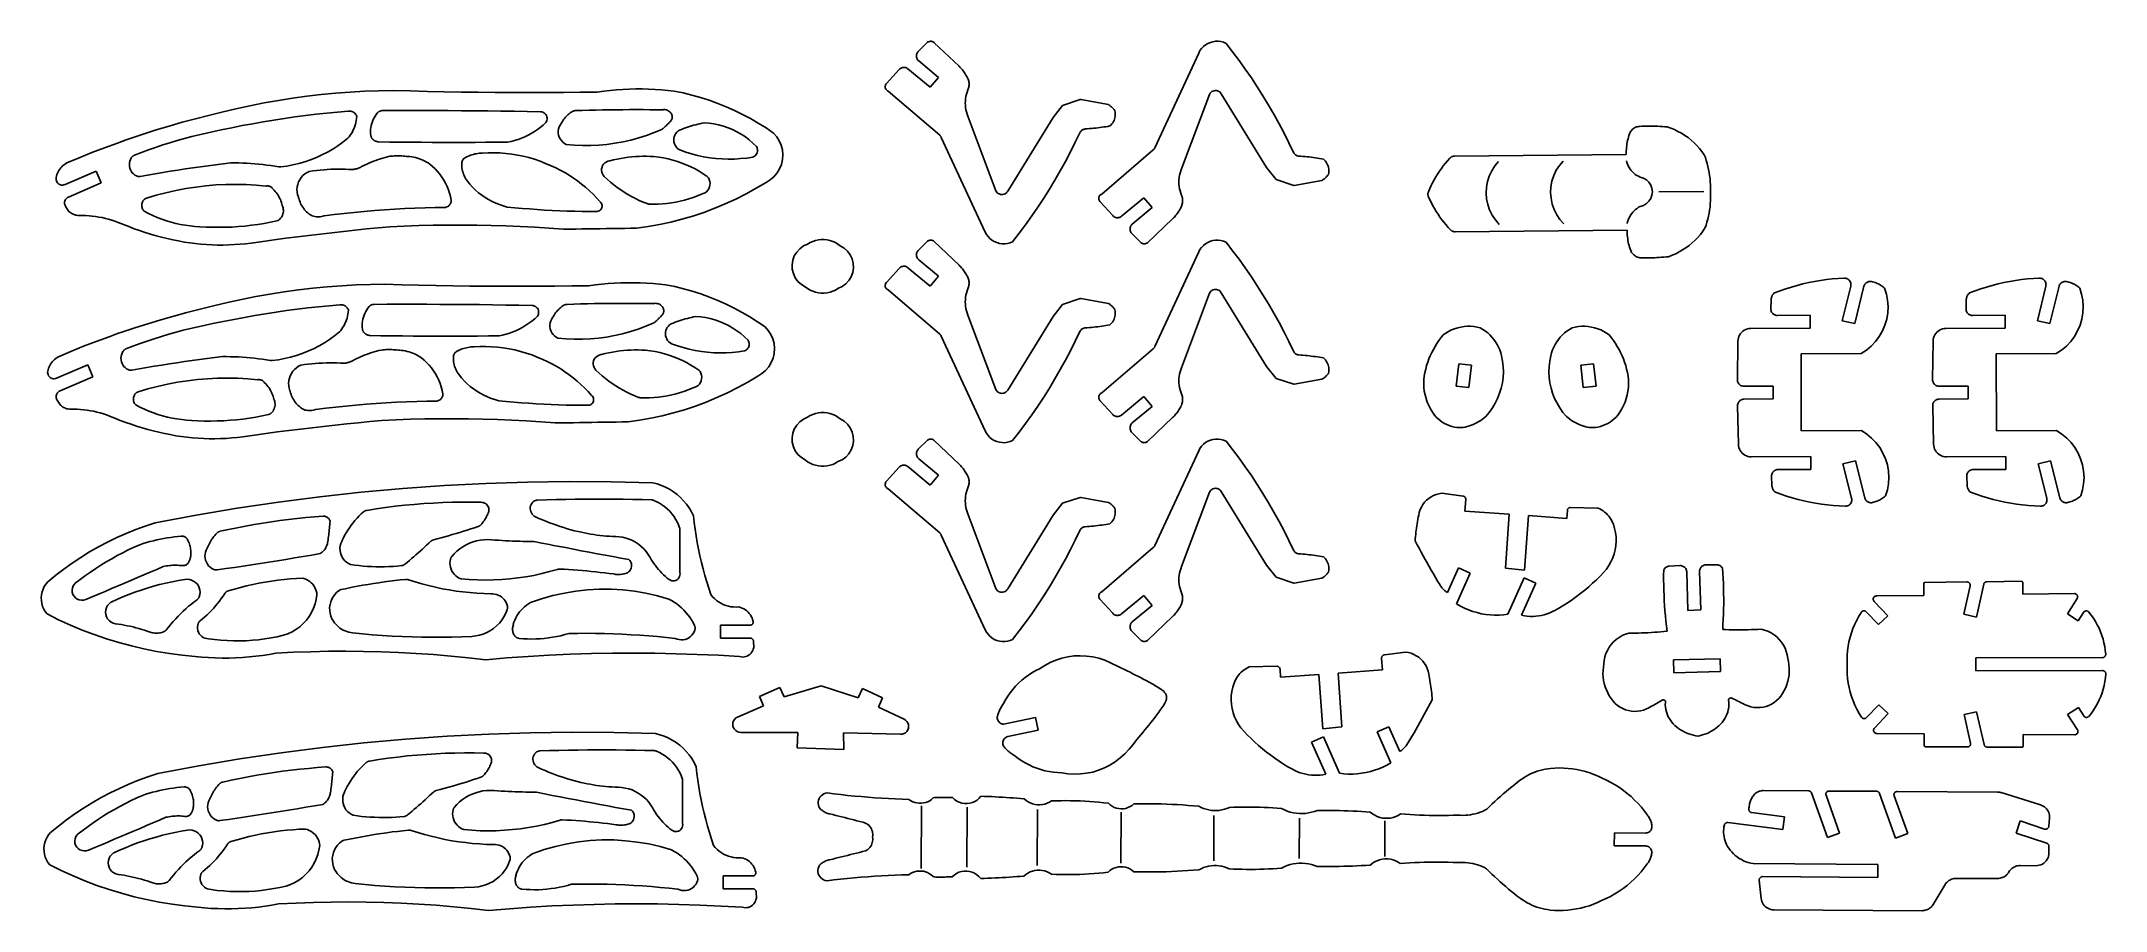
# Model space of a CAD drawing. Header units: millimetres. Extents: x -22 to 17.5, y -7.2 to 9.5.
import ezdxf

# ---------------------------------------------------------------- set-up
doc = ezdxf.new("R2010")
doc.units = ezdxf.units.MM
doc.header["$MEASUREMENT"] = 0
doc.layers.get('0').update_dxf_attribs({"linetype": 'CONTINUOUS', "true_color": 0xffffff})

msp = doc.modelspace()

# ---------------------------------------------------------------- linework, layer by layer
for p, q in [((-5.239, 9.166), (-5.238, 9.183)), ((-5.237, 9.149), (-5.239, 9.166)), ((-5.238, 9.183), (-5.236, 9.199)), ((-5.233, 9.132), (-5.237, 9.149)), ((-5.236, 9.199), (-5.231, 9.216)), ((-5.226, 9.117), (-5.233, 9.132)), ((-5.231, 9.216), (-5.223, 9.231)), ((-5.218, 9.102), (-5.226, 9.117)), ((-5.223, 9.231), (-5.214, 9.245)), ((-5.207, 9.089), (-5.218, 9.102)), ((-5.214, 9.245), (-5.203, 9.258)), ((-5.195, 9.077), (-5.207, 9.089)), ((-5.203, 9.258), (-5.025, 9.435)), ((-4.817, 8.763), (-5.195, 9.077)), ((-5.025, 9.435), (-5.015, 9.441)), ((-5.015, 9.441), (-5.004, 9.446)), ((-5.004, 9.446), (-4.993, 9.45)), ((-4.993, 9.45), (-4.982, 9.452)), ((-4.982, 9.452), (-4.97, 9.454)), ((-4.97, 9.454), (-4.959, 9.453)), ((-4.959, 9.453), (-4.947, 9.452)), ((-4.947, 9.452), (-4.936, 9.449)), ((-4.936, 9.449), (-4.925, 9.445)), ((-4.925, 9.445), (-4.915, 9.44)), ((-4.915, 9.44), (-4.906, 9.433)), ((-4.906, 9.433), (-4.897, 9.426)), ((-4.897, 9.426), (-4.425, 8.976)), ((0.155, 9.229), (-0.682, 7.42)), ((0.18, 9.275), (0.155, 9.229)), ((0.21, 9.316), (0.18, 9.275)), ((0.246, 9.353), (0.21, 9.316)), ((0.286, 9.386), (0.246, 9.353)), ((0.331, 9.412), (0.286, 9.386)), ((0.378, 9.432), (0.331, 9.412)), ((0.428, 9.446), (0.378, 9.432)), ((0.479, 9.453), (0.428, 9.446)), ((0.53, 9.454), (0.479, 9.453)), ((0.581, 9.447), (0.53, 9.454)), ((0.631, 9.434), (0.581, 9.447)), ((0.679, 9.414), (0.631, 9.434)), ((0.804, 9.252), (0.679, 9.414)), ((0.927, 9.089), (0.804, 9.252)), ((1.046, 8.922), (0.927, 9.089)), ((-5.812, 8.646), (-5.57, 8.915)), ((-5.57, 8.915), (-5.558, 8.926)), ((-5.558, 8.926), (-5.546, 8.935)), ((-5.546, 8.935), (-5.532, 8.943)), ((-5.532, 8.943), (-5.518, 8.949)), ((-5.518, 8.949), (-5.503, 8.953)), ((-5.503, 8.953), (-5.487, 8.955)), ((-5.487, 8.955), (-5.472, 8.955)), ((-5.472, 8.955), (-5.456, 8.954)), ((-5.456, 8.954), (-5.441, 8.95)), ((-5.441, 8.95), (-5.427, 8.944)), ((-5.427, 8.944), (-5.413, 8.936)), ((-5.413, 8.936), (-5.4, 8.927)), ((-5.4, 8.927), (-4.974, 8.574)), ((-4.974, 8.574), (-4.817, 8.763)), ((-4.425, 8.976), (-4.408, 8.959)), ((-4.408, 8.959), (-4.392, 8.942)), ((-4.392, 8.942), (-4.376, 8.925)), ((-4.376, 8.925), (-4.36, 8.906)), ((-4.36, 8.906), (-4.346, 8.888)), ((-4.346, 8.888), (-4.331, 8.868)), ((-4.331, 8.868), (-4.318, 8.849)), ((-4.318, 8.849), (-4.305, 8.829)), ((-4.305, 8.829), (-4.292, 8.809)), ((-4.292, 8.809), (-4.281, 8.788)), ((-4.281, 8.788), (-4.27, 8.767)), ((-4.27, 8.767), (-4.259, 8.745)), ((-4.259, 8.745), (-4.252, 8.728)), ((-4.252, 8.728), (-4.245, 8.71)), ((-4.245, 8.71), (-4.24, 8.691)), ((-4.24, 8.691), (-4.237, 8.673)), ((1.162, 8.754), (1.046, 8.922)), ((1.274, 8.583), (1.162, 8.754)), ((-17.704, 8.276), (-17.432, 8.325)), ((-17.432, 8.325), (-17.159, 8.368)), ((-17.159, 8.368), (-16.886, 8.405)), ((-16.886, 8.405), (-16.612, 8.437)), ((-16.612, 8.437), (-16.337, 8.463)), ((-16.337, 8.463), (-16.062, 8.484)), ((-16.062, 8.484), (-15.787, 8.5)), ((-15.787, 8.5), (-15.511, 8.509)), ((-15.511, 8.509), (-15.235, 8.514)), ((-14.91, 8.504), (-15.235, 8.514)), ((-14.585, 8.496), (-14.91, 8.504)), ((-14.261, 8.489), (-14.585, 8.496)), ((-13.936, 8.483), (-14.261, 8.489)), ((-13.611, 8.479), (-13.936, 8.483)), ((-13.286, 8.476), (-13.611, 8.479)), ((-12.961, 8.474), (-13.286, 8.476)), ((-12.636, 8.473), (-12.961, 8.474)), ((-12.311, 8.474), (-12.636, 8.473)), ((-11.986, 8.476), (-12.311, 8.474)), ((-11.662, 8.479), (-11.986, 8.476)), ((-11.337, 8.484), (-11.662, 8.479)), ((-11.337, 8.484), (-11.215, 8.5)), ((-11.215, 8.5), (-11.093, 8.514)), ((-11.093, 8.514), (-10.97, 8.525)), ((-10.97, 8.525), (-10.848, 8.533)), ((-10.848, 8.533), (-10.725, 8.539)), ((-10.725, 8.539), (-10.602, 8.542)), ((-10.602, 8.542), (-10.479, 8.542)), ((-10.479, 8.542), (-10.356, 8.539)), ((-10.356, 8.539), (-10.233, 8.534)), ((-10.233, 8.534), (-10.111, 8.526)), ((-10.111, 8.526), (-9.988, 8.516)), ((-9.988, 8.516), (-9.866, 8.503)), ((-9.866, 8.503), (-9.697, 8.468)), ((-9.697, 8.468), (-9.529, 8.427)), ((-9.529, 8.427), (-9.362, 8.38)), ((-9.362, 8.38), (-9.198, 8.327)), ((-9.198, 8.327), (-9.035, 8.268)), ((-5.835, 8.594), (-5.832, 8.608)), ((-5.835, 8.58), (-5.835, 8.594)), ((-5.833, 8.565), (-5.835, 8.58)), ((-5.828, 8.552), (-5.833, 8.565)), ((-5.832, 8.608), (-5.828, 8.622)), ((-5.828, 8.622), (-5.821, 8.635)), ((-5.821, 8.539), (-5.828, 8.552)), ((-5.821, 8.635), (-5.812, 8.646)), ((-5.813, 8.527), (-5.821, 8.539)), ((-5.802, 8.517), (-5.813, 8.527)), ((-5.791, 8.509), (-5.802, 8.517)), ((-5.777, 8.503), (-5.791, 8.509)), ((-4.794, 7.659), (-5.777, 8.503)), ((-4.304, 8.316), (-4.306, 8.273)), ((-4.3, 8.358), (-4.304, 8.316)), ((-4.293, 8.401), (-4.3, 8.358)), ((-4.283, 8.443), (-4.293, 8.401)), ((-4.27, 8.484), (-4.283, 8.443)), ((-4.255, 8.524), (-4.27, 8.484)), ((-4.248, 8.542), (-4.255, 8.524)), ((-4.243, 8.56), (-4.248, 8.542)), ((-4.238, 8.578), (-4.243, 8.56)), ((-4.235, 8.597), (-4.238, 8.578)), ((-4.237, 8.673), (-4.234, 8.654)), ((-4.234, 8.616), (-4.235, 8.597)), ((-4.234, 8.654), (-4.233, 8.635)), ((-4.233, 8.635), (-4.234, 8.616)), ((-2.446, 8.225), (-2.107, 8.339)), ((-2.107, 8.339), (-2.1, 8.339)), ((-2.1, 8.339), (-1.57, 8.243)), ((-0.174, 7.016), (0.36, 8.44)), ((0.36, 8.44), (0.372, 8.46)), ((0.372, 8.46), (0.387, 8.477)), ((0.387, 8.477), (0.405, 8.491)), ((0.405, 8.491), (0.426, 8.502)), ((0.426, 8.502), (0.448, 8.509)), ((0.448, 8.509), (0.471, 8.512)), ((0.471, 8.512), (0.494, 8.511)), ((0.494, 8.511), (0.516, 8.506)), ((0.516, 8.506), (0.537, 8.497)), ((0.537, 8.497), (0.557, 8.485)), ((0.557, 8.485), (0.574, 8.469)), ((0.574, 8.469), (0.587, 8.45)), ((0.587, 8.45), (1.454, 7.042)), ((1.384, 8.41), (1.274, 8.583)), ((1.489, 8.235), (1.384, 8.41)), ((-19.519, 7.834), (-19.269, 7.906)), ((-19.269, 7.906), (-19.017, 7.974)), ((-19.017, 7.974), (-18.765, 8.038)), ((-18.765, 8.038), (-18.512, 8.098)), ((-18.512, 8.098), (-18.244, 8.163)), ((-18.244, 8.163), (-17.974, 8.222)), ((-17.974, 8.222), (-17.704, 8.276)), ((-17.922, 7.879), (-17.721, 7.915)), ((-17.721, 7.915), (-17.519, 7.948)), ((-17.519, 7.948), (-17.316, 7.98)), ((-17.316, 7.98), (-17.114, 8.008)), ((-17.114, 8.008), (-16.911, 8.035)), ((-16.911, 8.035), (-16.707, 8.059)), ((-16.707, 8.059), (-16.504, 8.081)), ((-16.504, 8.081), (-16.3, 8.101)), ((-16.3, 8.101), (-16.096, 8.119)), ((-16.096, 8.119), (-16.079, 8.12)), ((-16.079, 8.12), (-16.061, 8.12)), ((-16.061, 8.12), (-16.044, 8.118)), ((-16.044, 8.118), (-16.027, 8.114)), ((-16.027, 8.114), (-16.011, 8.107)), ((-16.011, 8.107), (-15.996, 8.099)), ((-15.996, 8.099), (-15.982, 8.089)), ((-15.982, 8.089), (-15.969, 8.077)), ((-15.969, 8.077), (-15.957, 8.064)), ((-15.95, 7.904), (-15.959, 7.867)), ((-15.957, 8.064), (-15.948, 8.05)), ((-15.942, 7.942), (-15.95, 7.904)), ((-15.948, 8.05), (-15.94, 8.034)), ((-15.937, 7.98), (-15.942, 7.942)), ((-15.94, 8.034), (-15.934, 8.018)), ((-15.934, 8.018), (-15.937, 7.98)), ((-15.647, 7.883), (-15.634, 7.92)), ((-15.634, 7.92), (-15.619, 7.956)), ((-15.619, 7.956), (-15.602, 7.99)), ((-15.602, 7.99), (-15.582, 8.024)), ((-15.582, 8.024), (-15.56, 8.056)), ((-15.56, 8.056), (-15.535, 8.086)), ((-15.535, 8.086), (-15.529, 8.092)), ((-15.529, 8.092), (-15.523, 8.098)), ((-15.523, 8.098), (-15.516, 8.104)), ((-15.516, 8.104), (-15.509, 8.109)), ((-15.509, 8.109), (-15.502, 8.113)), ((-15.502, 8.113), (-15.494, 8.117)), ((-15.494, 8.117), (-15.486, 8.12)), ((-15.486, 8.12), (-15.478, 8.123)), ((-15.478, 8.123), (-15.469, 8.125)), ((-15.469, 8.125), (-15.461, 8.127)), ((-15.461, 8.127), (-15.452, 8.128)), ((-15.452, 8.128), (-15.443, 8.128)), ((-15.443, 8.128), (-15.192, 8.129)), ((-15.192, 8.129), (-14.94, 8.13)), ((-14.94, 8.13), (-14.688, 8.13)), ((-14.688, 8.13), (-14.437, 8.13)), ((-14.437, 8.13), (-14.185, 8.129)), ((-14.185, 8.129), (-13.933, 8.127)), ((-13.933, 8.127), (-13.682, 8.125)), ((-13.682, 8.125), (-13.43, 8.123)), ((-13.43, 8.123), (-13.178, 8.119)), ((-13.178, 8.119), (-12.927, 8.116)), ((-12.927, 8.116), (-12.675, 8.111)), ((-12.675, 8.111), (-12.424, 8.106)), ((-12.424, 8.106), (-12.4, 8.103)), ((-12.4, 8.103), (-12.378, 8.097)), ((-12.378, 8.097), (-12.357, 8.086)), ((-12.323, 7.9), (-12.374, 7.853)), ((-12.357, 8.086), (-12.338, 8.071)), ((-12.338, 8.071), (-12.323, 8.054)), ((-12.323, 8.054), (-12.31, 8.034)), ((-12.31, 7.92), (-12.323, 7.9)), ((-12.31, 8.034), (-12.302, 8.012)), ((-12.302, 7.942), (-12.31, 7.92)), ((-12.302, 8.012), (-12.298, 7.989)), ((-12.298, 7.965), (-12.302, 7.942)), ((-12.298, 7.989), (-12.298, 7.965)), ((-12.022, 7.889), (-12.021, 7.89)), ((-12.021, 7.89), (-12.02, 7.892)), ((-12.02, 7.892), (-12.019, 7.893)), ((-12.019, 7.893), (-12.018, 7.895)), ((-12.018, 7.895), (-12.017, 7.896)), ((-12.017, 7.896), (-12.016, 7.898)), ((-12.016, 7.898), (-12.015, 7.899)), ((-12.015, 7.899), (-12.014, 7.901)), ((-12.014, 7.903), (-12.001, 7.924)), ((-12.014, 7.901), (-12.014, 7.903)), ((-12.001, 7.924), (-11.988, 7.944)), ((-11.988, 7.944), (-11.974, 7.964)), ((-11.974, 7.964), (-11.959, 7.983)), ((-11.959, 7.983), (-11.944, 8.002)), ((-11.944, 8.002), (-11.927, 8.02)), ((-11.927, 8.02), (-11.91, 8.037)), ((-11.91, 8.037), (-11.892, 8.054)), ((-11.892, 8.054), (-11.873, 8.069)), ((-11.873, 8.069), (-11.854, 8.084)), ((-11.854, 8.084), (-11.834, 8.098)), ((-11.834, 8.098), (-11.813, 8.111)), ((-11.813, 8.111), (-11.809, 8.114)), ((-11.809, 8.114), (-11.804, 8.116)), ((-11.804, 8.116), (-11.799, 8.118)), ((-11.799, 8.118), (-11.795, 8.121)), ((-11.795, 8.121), (-11.79, 8.122)), ((-11.79, 8.122), (-11.785, 8.124)), ((-11.785, 8.124), (-11.78, 8.125)), ((-11.78, 8.125), (-11.775, 8.126)), ((-11.775, 8.126), (-11.769, 8.127)), ((-11.769, 8.127), (-11.764, 8.128)), ((-11.764, 8.128), (-11.759, 8.129)), ((-11.759, 8.129), (-11.754, 8.129)), ((-11.754, 8.129), (-11.625, 8.133)), ((-11.625, 8.133), (-11.495, 8.137)), ((-11.495, 8.137), (-11.366, 8.14)), ((-11.366, 8.14), (-11.237, 8.142)), ((-11.237, 8.142), (-11.108, 8.144)), ((-11.108, 8.144), (-10.978, 8.146)), ((-10.978, 8.146), (-10.849, 8.147)), ((-10.849, 8.147), (-10.72, 8.148)), ((-10.72, 8.148), (-10.591, 8.148)), ((-10.591, 8.148), (-10.462, 8.148)), ((-10.462, 8.148), (-10.332, 8.147)), ((-10.332, 8.147), (-10.203, 8.145)), ((-10.203, 8.145), (-10.194, 8.145)), ((-10.194, 8.145), (-10.186, 8.145)), ((-10.186, 8.145), (-10.177, 8.145)), ((-10.177, 8.145), (-10.168, 8.144)), ((-10.168, 8.144), (-10.159, 8.144)), ((-10.159, 8.144), (-10.151, 8.144)), ((-10.151, 8.144), (-10.142, 8.144)), ((-10.142, 8.144), (-10.133, 8.144)), ((-10.133, 8.144), (-10.124, 8.144)), ((-10.124, 8.144), (-10.116, 8.144)), ((-10.116, 8.144), (-10.107, 8.144)), ((-10.107, 8.144), (-10.098, 8.144)), ((-10.098, 8.144), (-10.081, 8.147)), ((-10.081, 8.147), (-10.064, 8.148)), ((-10.064, 8.148), (-10.047, 8.148)), ((-10.047, 8.148), (-10.03, 8.145)), ((-10.03, 8.145), (-10.013, 8.141)), ((-10.013, 8.141), (-9.997, 8.135)), ((-9.997, 8.135), (-9.981, 8.127)), ((-9.981, 8.127), (-9.967, 8.118)), ((-9.961, 7.9), (-9.972, 7.889)), ((-9.967, 8.118), (-9.953, 8.107)), ((-9.95, 7.912), (-9.961, 7.9)), ((-9.953, 8.107), (-9.941, 8.095)), ((-9.94, 7.923), (-9.95, 7.912)), ((-9.941, 8.095), (-9.931, 8.081)), ((-9.931, 7.933), (-9.94, 7.923)), ((-9.931, 8.081), (-9.921, 8.066)), ((-9.924, 7.944), (-9.931, 7.933)), ((-9.918, 7.955), (-9.924, 7.944)), ((-9.921, 8.066), (-9.916, 8.055)), ((-9.913, 7.967), (-9.918, 7.955)), ((-9.916, 8.055), (-9.911, 8.043)), ((-9.909, 7.979), (-9.913, 7.967)), ((-9.911, 8.043), (-9.908, 8.03)), ((-9.907, 7.992), (-9.909, 7.979)), ((-9.908, 8.03), (-9.907, 8.018)), ((-9.907, 8.018), (-9.906, 8.005)), ((-9.906, 8.005), (-9.907, 7.992)), ((-9.336, 7.887), (-9.296, 7.894)), ((-9.296, 7.894), (-9.202, 7.887)), ((-9.035, 8.268), (-8.875, 8.204)), ((-8.875, 8.204), (-8.717, 8.133)), ((-8.717, 8.133), (-8.562, 8.057)), ((-8.562, 8.057), (-8.409, 7.976)), ((-8.409, 7.976), (-8.26, 7.889)), ((-4.306, 8.273), (-4.304, 8.23)), ((-4.304, 8.23), (-4.3, 8.187)), ((-4.3, 8.187), (-4.293, 8.145)), ((-4.293, 8.145), (-4.283, 8.103)), ((-4.283, 8.103), (-4.271, 8.062)), ((-4.271, 8.062), (-4.255, 8.022)), ((-4.255, 8.022), (-3.722, 6.598)), ((-3.494, 6.588), (-2.628, 7.996)), ((-2.628, 7.996), (-2.446, 8.225)), ((-1.57, 8.243), (-1.558, 8.235)), ((-1.558, 8.235), (-1.546, 8.228)), ((-1.546, 8.228), (-1.534, 8.219)), ((-1.534, 8.219), (-1.523, 8.21)), ((-1.523, 8.21), (-1.512, 8.201)), ((-1.512, 8.201), (-1.501, 8.191)), ((-1.488, 7.895), (-1.503, 7.874)), ((-1.501, 8.191), (-1.491, 8.181)), ((-1.491, 8.181), (-1.481, 8.171)), ((-1.474, 7.918), (-1.488, 7.895)), ((-1.481, 8.171), (-1.472, 8.16)), ((-1.462, 7.942), (-1.474, 7.918)), ((-1.472, 8.16), (-1.463, 8.149)), ((-1.463, 8.149), (-1.454, 8.137)), ((-1.453, 7.967), (-1.462, 7.942)), ((-1.454, 8.137), (-1.447, 8.125)), ((-1.446, 7.993), (-1.453, 7.967)), ((-1.447, 8.125), (-1.442, 8.099)), ((-1.442, 8.019), (-1.446, 7.993)), ((-1.442, 8.099), (-1.439, 8.072)), ((-1.439, 8.046), (-1.442, 8.019)), ((-1.439, 8.072), (-1.439, 8.046)), ((1.592, 8.058), (1.489, 8.235)), ((1.691, 7.879), (1.592, 8.058)), ((-20.752, 7.42), (-20.508, 7.51)), ((-20.508, 7.51), (-20.343, 7.568)), ((-20.343, 7.568), (-20.262, 7.597)), ((-20.262, 7.597), (-20.016, 7.679)), ((-20.016, 7.679), (-19.768, 7.759)), ((-19.768, 7.759), (-19.519, 7.834)), ((-19.641, 7.472), (-19.504, 7.515)), ((-19.504, 7.515), (-19.366, 7.557)), ((-19.366, 7.557), (-19.227, 7.596)), ((-19.227, 7.596), (-19.087, 7.633)), ((-19.087, 7.633), (-18.947, 7.668)), ((-18.947, 7.668), (-18.807, 7.701)), ((-18.807, 7.701), (-18.666, 7.731)), ((-18.666, 7.731), (-18.524, 7.759)), ((-18.524, 7.759), (-18.324, 7.802)), ((-18.324, 7.802), (-18.123, 7.842)), ((-18.123, 7.842), (-17.922, 7.879)), ((-16.197, 7.527), (-16.293, 7.458)), ((-16.105, 7.601), (-16.197, 7.527)), ((-16.08, 7.63), (-16.105, 7.601)), ((-16.057, 7.661), (-16.08, 7.63)), ((-16.036, 7.693), (-16.057, 7.661)), ((-16.017, 7.726), (-16.036, 7.693)), ((-16, 7.76), (-16.017, 7.726)), ((-15.984, 7.795), (-16, 7.76)), ((-15.971, 7.831), (-15.984, 7.795)), ((-15.959, 7.867), (-15.971, 7.831)), ((-15.669, 7.73), (-15.668, 7.768)), ((-15.668, 7.691), (-15.669, 7.73)), ((-15.668, 7.768), (-15.663, 7.807)), ((-15.664, 7.652), (-15.668, 7.691)), ((-15.663, 7.645), (-15.664, 7.652)), ((-15.663, 7.807), (-15.656, 7.845)), ((-15.661, 7.637), (-15.663, 7.645)), ((-15.659, 7.63), (-15.661, 7.637)), ((-15.656, 7.623), (-15.659, 7.63)), ((-15.656, 7.845), (-15.647, 7.883)), ((-15.653, 7.616), (-15.656, 7.623)), ((-15.65, 7.61), (-15.653, 7.616)), ((-15.646, 7.603), (-15.65, 7.61)), ((-15.642, 7.597), (-15.646, 7.603)), ((-15.637, 7.591), (-15.642, 7.597)), ((-15.632, 7.585), (-15.637, 7.591)), ((-15.627, 7.58), (-15.632, 7.585)), ((-15.622, 7.575), (-15.627, 7.58)), ((-15.614, 7.569), (-15.622, 7.575)), ((-15.606, 7.563), (-15.614, 7.569)), ((-15.598, 7.558), (-15.606, 7.563)), ((-15.59, 7.553), (-15.598, 7.558)), ((-15.581, 7.549), (-15.59, 7.553)), ((-15.573, 7.545), (-15.581, 7.549)), ((-15.564, 7.542), (-15.573, 7.545)), ((-15.554, 7.539), (-15.564, 7.542)), ((-15.545, 7.536), (-15.554, 7.539)), ((-15.536, 7.534), (-15.545, 7.536)), ((-15.526, 7.533), (-15.536, 7.534)), ((-15.517, 7.532), (-15.526, 7.533)), ((-15.311, 7.529), (-15.517, 7.532)), ((-15.106, 7.527), (-15.311, 7.529)), ((-14.901, 7.525), (-15.106, 7.527)), ((-14.696, 7.523), (-14.901, 7.525)), ((-14.49, 7.522), (-14.696, 7.523)), ((-14.285, 7.522), (-14.49, 7.522)), ((-14.08, 7.521), (-14.285, 7.522)), ((-13.874, 7.522), (-14.08, 7.521)), ((-13.669, 7.522), (-13.874, 7.522)), ((-13.464, 7.524), (-13.669, 7.522)), ((-13.259, 7.525), (-13.464, 7.524)), ((-13.053, 7.527), (-13.259, 7.525)), ((-12.985, 7.541), (-13.053, 7.527)), ((-12.918, 7.558), (-12.985, 7.541)), ((-12.852, 7.579), (-12.918, 7.558)), ((-12.787, 7.603), (-12.852, 7.579)), ((-12.723, 7.629), (-12.787, 7.603)), ((-12.66, 7.659), (-12.723, 7.629)), ((-12.599, 7.692), (-12.66, 7.659)), ((-12.54, 7.728), (-12.599, 7.692)), ((-12.482, 7.767), (-12.54, 7.728)), ((-12.427, 7.809), (-12.482, 7.767)), ((-12.374, 7.853), (-12.427, 7.809)), ((-12.083, 7.739), (-12.077, 7.778)), ((-12.083, 7.699), (-12.083, 7.739)), ((-12.076, 7.66), (-12.083, 7.699)), ((-12.077, 7.778), (-12.065, 7.816)), ((-12.064, 7.622), (-12.076, 7.66)), ((-12.065, 7.816), (-12.048, 7.852)), ((-12.046, 7.587), (-12.064, 7.622)), ((-12.048, 7.852), (-12.026, 7.885)), ((-12.023, 7.555), (-12.046, 7.587)), ((-12.026, 7.885), (-12.024, 7.886)), ((-12.024, 7.886), (-12.023, 7.888)), ((-12.023, 7.888), (-12.022, 7.889)), ((-11.995, 7.526), (-12.023, 7.555)), ((-11.964, 7.502), (-11.995, 7.526)), ((-11.929, 7.484), (-11.964, 7.502)), ((-10.999, 7.504), (-11.153, 7.484)), ((-10.846, 7.532), (-10.999, 7.504)), ((-10.694, 7.566), (-10.846, 7.532)), ((-10.544, 7.607), (-10.694, 7.566)), ((-10.396, 7.655), (-10.544, 7.607)), ((-10.25, 7.709), (-10.396, 7.655)), ((-10.107, 7.769), (-10.25, 7.709)), ((-10.104, 7.771), (-10.107, 7.769)), ((-10.101, 7.772), (-10.104, 7.771)), ((-10.098, 7.774), (-10.101, 7.772)), ((-10.095, 7.775), (-10.098, 7.774)), ((-10.092, 7.777), (-10.095, 7.775)), ((-10.09, 7.779), (-10.092, 7.777)), ((-10.087, 7.78), (-10.09, 7.779)), ((-10.084, 7.782), (-10.087, 7.78)), ((-10.082, 7.784), (-10.084, 7.782)), ((-10.079, 7.786), (-10.082, 7.784)), ((-10.077, 7.788), (-10.079, 7.786)), ((-10.074, 7.791), (-10.077, 7.788)), ((-10.063, 7.801), (-10.074, 7.791)), ((-10.051, 7.812), (-10.063, 7.801)), ((-10.04, 7.823), (-10.051, 7.812)), ((-10.028, 7.834), (-10.04, 7.823)), ((-10.017, 7.845), (-10.028, 7.834)), ((-10.006, 7.856), (-10.017, 7.845)), ((-9.994, 7.867), (-10.006, 7.856)), ((-9.983, 7.878), (-9.994, 7.867)), ((-9.972, 7.889), (-9.983, 7.878)), ((-9.876, 7.563), (-9.874, 7.596)), ((-9.872, 7.53), (-9.876, 7.563)), ((-9.874, 7.596), (-9.867, 7.628)), ((-9.864, 7.497), (-9.872, 7.53)), ((-9.867, 7.628), (-9.856, 7.659)), ((-9.851, 7.467), (-9.864, 7.497)), ((-9.856, 7.659), (-9.84, 7.688)), ((-9.84, 7.688), (-9.819, 7.715)), ((-9.819, 7.715), (-9.795, 7.738)), ((-9.795, 7.738), (-9.793, 7.739)), ((-9.793, 7.739), (-9.791, 7.741)), ((-9.791, 7.741), (-9.788, 7.743)), ((-9.788, 7.743), (-9.786, 7.744)), ((-9.786, 7.744), (-9.784, 7.746)), ((-9.784, 7.746), (-9.781, 7.747)), ((-9.781, 7.747), (-9.779, 7.749)), ((-9.779, 7.749), (-9.776, 7.75)), ((-9.776, 7.75), (-9.774, 7.752)), ((-9.774, 7.752), (-9.771, 7.753)), ((-9.771, 7.753), (-9.769, 7.754)), ((-9.769, 7.754), (-9.766, 7.755)), ((-9.766, 7.755), (-9.729, 7.771)), ((-9.729, 7.771), (-9.69, 7.786)), ((-9.69, 7.786), (-9.652, 7.8)), ((-9.652, 7.8), (-9.613, 7.814)), ((-9.613, 7.814), (-9.574, 7.827)), ((-9.574, 7.827), (-9.535, 7.839)), ((-9.535, 7.839), (-9.496, 7.85)), ((-9.496, 7.85), (-9.456, 7.86)), ((-9.456, 7.86), (-9.416, 7.87)), ((-9.416, 7.87), (-9.376, 7.879)), ((-9.376, 7.879), (-9.336, 7.887)), ((-9.202, 7.887), (-9.11, 7.874)), ((-9.11, 7.874), (-9.018, 7.855)), ((-9.018, 7.855), (-8.927, 7.831)), ((-8.927, 7.831), (-8.839, 7.8)), ((-8.839, 7.8), (-8.752, 7.765)), ((-8.752, 7.765), (-8.668, 7.723)), ((-8.668, 7.723), (-8.586, 7.677)), ((-8.586, 7.677), (-8.508, 7.625)), ((-8.508, 7.625), (-8.433, 7.569)), ((-8.433, 7.569), (-8.362, 7.508)), ((-8.362, 7.508), (-8.295, 7.443)), ((-8.26, 7.889), (-8.113, 7.797)), ((-8.113, 7.797), (-7.97, 7.699)), ((-7.97, 7.699), (-7.909, 7.63)), ((-7.909, 7.63), (-7.859, 7.552)), ((-7.859, 7.552), (-7.822, 7.467)), ((-4.791, 7.656), (-4.794, 7.659)), ((-4.788, 7.653), (-4.791, 7.656)), ((-4.785, 7.65), (-4.788, 7.653)), ((-4.782, 7.647), (-4.785, 7.65)), ((-4.779, 7.643), (-4.782, 7.647)), ((-4.776, 7.64), (-4.779, 7.643)), ((-4.774, 7.636), (-4.776, 7.64)), ((-4.771, 7.633), (-4.774, 7.636)), ((-4.769, 7.629), (-4.771, 7.633)), ((-4.767, 7.625), (-4.769, 7.629)), ((-4.765, 7.621), (-4.767, 7.625)), ((-4.763, 7.618), (-4.765, 7.621)), ((-3.927, 5.809), (-4.763, 7.618)), ((-2.204, 7.523), (-2.296, 7.34)), ((-2.116, 7.707), (-2.204, 7.523)), ((-2.111, 7.717), (-2.116, 7.707)), ((-2.105, 7.726), (-2.111, 7.717)), ((-2.098, 7.735), (-2.105, 7.726)), ((-2.091, 7.743), (-2.098, 7.735)), ((-2.083, 7.75), (-2.091, 7.743)), ((-2.074, 7.757), (-2.083, 7.75)), ((-2.065, 7.762), (-2.074, 7.757)), ((-2.055, 7.767), (-2.065, 7.762)), ((-2.045, 7.771), (-2.055, 7.767)), ((-2.034, 7.774), (-2.045, 7.771)), ((-2.024, 7.776), (-2.034, 7.774)), ((-2.013, 7.778), (-2.024, 7.776)), ((-1.973, 7.78), (-2.013, 7.778)), ((-1.934, 7.784), (-1.973, 7.78)), ((-1.894, 7.787), (-1.934, 7.784)), ((-1.854, 7.791), (-1.894, 7.787)), ((-1.815, 7.795), (-1.854, 7.791)), ((-1.775, 7.8), (-1.815, 7.795)), ((-1.736, 7.805), (-1.775, 7.8)), ((-1.697, 7.81), (-1.736, 7.805)), ((-1.657, 7.816), (-1.697, 7.81)), ((-1.618, 7.822), (-1.657, 7.816)), ((-1.579, 7.828), (-1.618, 7.822)), ((-1.54, 7.835), (-1.579, 7.828)), ((-1.521, 7.853), (-1.54, 7.835)), ((-1.503, 7.874), (-1.521, 7.853)), ((1.786, 7.698), (1.691, 7.879)), ((1.878, 7.515), (1.786, 7.698)), ((1.966, 7.331), (1.878, 7.515)), ((8.344, 7.524), (8.339, 7.491)), ((8.351, 7.556), (8.344, 7.524)), ((8.359, 7.588), (8.351, 7.556)), ((8.367, 7.62), (8.359, 7.588)), ((8.377, 7.652), (8.367, 7.62)), ((8.387, 7.683), (8.377, 7.652)), ((8.395, 7.703), (8.387, 7.683)), ((8.405, 7.722), (8.395, 7.703)), ((8.417, 7.74), (8.405, 7.722)), ((8.431, 7.756), (8.417, 7.74)), ((8.446, 7.772), (8.431, 7.756)), ((8.462, 7.785), (8.446, 7.772)), ((8.48, 7.797), (8.462, 7.785)), ((8.499, 7.807), (8.48, 7.797)), ((8.518, 7.816), (8.499, 7.807)), ((8.539, 7.822), (8.518, 7.816)), ((8.56, 7.826), (8.539, 7.822)), ((8.581, 7.828), (8.56, 7.826)), ((8.625, 7.83), (8.581, 7.828)), ((8.668, 7.832), (8.625, 7.83)), ((8.712, 7.833), (8.668, 7.832)), ((8.756, 7.833), (8.712, 7.833)), ((8.799, 7.833), (8.756, 7.833)), ((8.843, 7.833), (8.799, 7.833)), ((8.887, 7.832), (8.843, 7.833)), ((8.931, 7.83), (8.887, 7.832)), ((8.974, 7.828), (8.931, 7.83)), ((9.018, 7.825), (8.974, 7.828)), ((9.061, 7.822), (9.018, 7.825)), ((9.105, 7.819), (9.061, 7.822)), ((9.176, 7.794), (9.105, 7.819)), ((9.246, 7.765), (9.176, 7.794)), ((9.314, 7.733), (9.246, 7.765)), ((9.38, 7.696), (9.314, 7.733)), ((9.444, 7.656), (9.38, 7.696)), ((9.506, 7.613), (9.444, 7.656)), ((9.565, 7.566), (9.506, 7.613)), ((9.621, 7.516), (9.565, 7.566)), ((9.675, 7.462), (9.621, 7.516)), ((-21.525, 7.096), (-21.501, 7.113)), ((-21.501, 7.113), (-21.476, 7.128)), ((-21.476, 7.128), (-21.236, 7.229)), ((-21.236, 7.229), (-20.995, 7.326)), ((-20.995, 7.326), (-20.752, 7.42)), ((-20.279, 7.098), (-20.277, 7.131)), ((-20.277, 7.131), (-20.27, 7.164)), ((-20.27, 7.164), (-20.259, 7.196)), ((-20.259, 7.196), (-20.244, 7.225)), ((-20.244, 7.225), (-20.24, 7.231)), ((-20.24, 7.231), (-20.236, 7.236)), ((-20.236, 7.236), (-20.232, 7.241)), ((-20.232, 7.241), (-20.228, 7.246)), ((-20.228, 7.246), (-20.223, 7.251)), ((-20.223, 7.251), (-20.218, 7.255)), ((-20.218, 7.255), (-20.213, 7.259)), ((-20.213, 7.259), (-20.208, 7.263)), ((-20.208, 7.263), (-20.202, 7.267)), ((-20.202, 7.267), (-20.196, 7.27)), ((-20.196, 7.27), (-20.19, 7.273)), ((-20.19, 7.273), (-20.184, 7.276)), ((-20.184, 7.276), (-20.05, 7.328)), ((-20.05, 7.328), (-19.914, 7.378)), ((-19.914, 7.378), (-19.778, 7.426)), ((-19.778, 7.426), (-19.641, 7.472)), ((-18.487, 7.113), (-18.632, 7.094)), ((-18.342, 7.131), (-18.487, 7.113)), ((-18.265, 7.13), (-18.342, 7.131)), ((-18.188, 7.129), (-18.265, 7.13)), ((-18.111, 7.126), (-18.188, 7.129)), ((-18.034, 7.123), (-18.111, 7.126)), ((-17.957, 7.118), (-18.034, 7.123)), ((-17.88, 7.113), (-17.957, 7.118)), ((-17.803, 7.106), (-17.88, 7.113)), ((-17.726, 7.098), (-17.803, 7.106)), ((-17.04, 7.118), (-17.155, 7.091)), ((-16.927, 7.151), (-17.04, 7.118)), ((-16.815, 7.189), (-16.927, 7.151)), ((-16.706, 7.233), (-16.815, 7.189)), ((-16.598, 7.281), (-16.706, 7.233)), ((-16.493, 7.335), (-16.598, 7.281)), ((-16.392, 7.394), (-16.493, 7.335)), ((-16.293, 7.458), (-16.392, 7.394)), ((-15.742, 7.108), (-15.784, 7.088)), ((-15.7, 7.127), (-15.742, 7.108)), ((-15.657, 7.145), (-15.7, 7.127)), ((-15.614, 7.162), (-15.657, 7.145)), ((-15.571, 7.178), (-15.614, 7.162)), ((-15.527, 7.194), (-15.571, 7.178)), ((-15.483, 7.208), (-15.527, 7.194)), ((-15.438, 7.221), (-15.483, 7.208)), ((-15.393, 7.234), (-15.438, 7.221)), ((-15.348, 7.245), (-15.393, 7.234)), ((-15.303, 7.256), (-15.348, 7.245)), ((-15.274, 7.259), (-15.303, 7.256)), ((-15.246, 7.261), (-15.274, 7.259)), ((-15.217, 7.263), (-15.246, 7.261)), ((-15.188, 7.264), (-15.217, 7.263)), ((-15.159, 7.265), (-15.188, 7.264)), ((-15.13, 7.265), (-15.159, 7.265)), ((-15.101, 7.264), (-15.13, 7.265)), ((-15.072, 7.263), (-15.101, 7.264)), ((-15.043, 7.261), (-15.072, 7.263)), ((-15.014, 7.258), (-15.043, 7.261)), ((-14.985, 7.255), (-15.014, 7.258)), ((-14.956, 7.252), (-14.985, 7.255)), ((-14.919, 7.249), (-14.956, 7.252)), ((-14.882, 7.245), (-14.919, 7.249)), ((-14.845, 7.238), (-14.882, 7.245)), ((-14.809, 7.23), (-14.845, 7.238)), ((-14.773, 7.221), (-14.809, 7.23)), ((-14.737, 7.209), (-14.773, 7.221)), ((-14.702, 7.196), (-14.737, 7.209)), ((-14.668, 7.182), (-14.702, 7.196)), ((-14.635, 7.165), (-14.668, 7.182)), ((-14.602, 7.147), (-14.635, 7.165)), ((-14.57, 7.128), (-14.602, 7.147)), ((-14.539, 7.107), (-14.57, 7.128)), ((-14.487, 7.063), (-14.539, 7.107)), ((-13.927, 7.125), (-13.926, 7.135)), ((-13.927, 7.094), (-13.927, 7.125)), ((-13.926, 7.135), (-13.925, 7.145)), ((-13.925, 7.145), (-13.922, 7.155)), ((-13.922, 7.155), (-13.919, 7.164)), ((-13.919, 7.164), (-13.915, 7.174)), ((-13.915, 7.174), (-13.91, 7.183)), ((-13.91, 7.183), (-13.904, 7.191)), ((-13.904, 7.191), (-13.898, 7.199)), ((-13.898, 7.199), (-13.891, 7.207)), ((-13.891, 7.207), (-13.883, 7.214)), ((-13.883, 7.214), (-13.875, 7.22)), ((-13.875, 7.22), (-13.866, 7.225)), ((-13.866, 7.225), (-13.841, 7.239)), ((-13.841, 7.239), (-13.815, 7.252)), ((-13.815, 7.252), (-13.788, 7.264)), ((-13.788, 7.264), (-13.761, 7.275)), ((-13.761, 7.275), (-13.734, 7.285)), ((-13.734, 7.285), (-13.706, 7.293)), ((-13.706, 7.293), (-13.678, 7.3)), ((-13.678, 7.3), (-13.649, 7.306)), ((-13.649, 7.306), (-13.621, 7.311)), ((-13.621, 7.311), (-13.592, 7.314)), ((-13.592, 7.314), (-13.563, 7.317)), ((-13.563, 7.317), (-13.534, 7.318)), ((-13.534, 7.318), (-13.421, 7.323)), ((-13.421, 7.323), (-13.309, 7.323)), ((-13.309, 7.323), (-13.197, 7.319)), ((-13.197, 7.319), (-13.085, 7.311)), ((-13.085, 7.311), (-12.973, 7.297)), ((-12.973, 7.297), (-12.862, 7.279)), ((-12.862, 7.279), (-12.752, 7.257)), ((-12.752, 7.257), (-12.643, 7.23)), ((-12.643, 7.23), (-12.535, 7.198)), ((-12.535, 7.198), (-12.429, 7.162)), ((-12.429, 7.162), (-12.324, 7.121)), ((-12.324, 7.121), (-12.221, 7.076)), ((-11.774, 7.47), (-11.929, 7.484)), ((-11.618, 7.463), (-11.774, 7.47)), ((-11.463, 7.463), (-11.618, 7.463)), ((-11.308, 7.47), (-11.463, 7.463)), ((-11.153, 7.484), (-11.308, 7.47)), ((-11.235, 7.078), (-11.217, 7.105)), ((-11.217, 7.105), (-11.195, 7.128)), ((-11.195, 7.128), (-11.168, 7.147)), ((-11.168, 7.147), (-11.139, 7.16)), ((-11.139, 7.16), (-11.108, 7.168)), ((-11.108, 7.168), (-11.106, 7.168)), ((-11.106, 7.168), (-11.103, 7.169)), ((-11.103, 7.169), (-11.101, 7.169)), ((-11.101, 7.169), (-11.099, 7.17)), ((-11.099, 7.17), (-11.097, 7.17)), ((-11.097, 7.17), (-11.095, 7.171)), ((-11.095, 7.171), (-11.027, 7.188)), ((-11.027, 7.188), (-10.958, 7.203)), ((-10.958, 7.203), (-10.888, 7.216)), ((-10.888, 7.216), (-10.818, 7.227)), ((-10.818, 7.227), (-10.748, 7.237)), ((-10.748, 7.237), (-10.678, 7.245)), ((-10.678, 7.245), (-10.608, 7.251)), ((-10.608, 7.251), (-10.537, 7.255)), ((-10.537, 7.255), (-10.467, 7.257)), ((-10.467, 7.257), (-10.396, 7.257)), ((-10.396, 7.257), (-10.325, 7.255)), ((-10.325, 7.255), (-10.255, 7.252)), ((-10.255, 7.252), (-10.164, 7.241)), ((-10.164, 7.241), (-10.073, 7.226)), ((-10.073, 7.226), (-9.984, 7.207)), ((-9.984, 7.207), (-9.895, 7.184)), ((-9.895, 7.184), (-9.807, 7.157)), ((-9.833, 7.439), (-9.851, 7.467)), ((-9.811, 7.414), (-9.833, 7.439)), ((-9.786, 7.392), (-9.811, 7.414)), ((-9.807, 7.157), (-9.721, 7.127)), ((-9.784, 7.391), (-9.786, 7.392)), ((-9.782, 7.389), (-9.784, 7.391)), ((-9.78, 7.388), (-9.782, 7.389)), ((-9.777, 7.386), (-9.78, 7.388)), ((-9.775, 7.385), (-9.777, 7.386)), ((-9.773, 7.383), (-9.775, 7.385)), ((-9.77, 7.382), (-9.773, 7.383)), ((-9.768, 7.381), (-9.77, 7.382)), ((-9.765, 7.38), (-9.768, 7.381)), ((-9.763, 7.379), (-9.765, 7.38)), ((-9.761, 7.378), (-9.763, 7.379)), ((-9.758, 7.377), (-9.761, 7.378)), ((-9.647, 7.337), (-9.758, 7.377)), ((-9.721, 7.127), (-9.636, 7.093)), ((-9.534, 7.302), (-9.647, 7.337)), ((-9.42, 7.272), (-9.534, 7.302)), ((-9.305, 7.247), (-9.42, 7.272)), ((-9.188, 7.228), (-9.305, 7.247)), ((-9.071, 7.213), (-9.188, 7.228)), ((-8.953, 7.205), (-9.071, 7.213)), ((-8.835, 7.201), (-8.953, 7.205)), ((-8.717, 7.203), (-8.835, 7.201)), ((-8.599, 7.211), (-8.717, 7.203)), ((-8.482, 7.223), (-8.599, 7.211)), ((-8.365, 7.241), (-8.482, 7.223)), ((-8.346, 7.249), (-8.365, 7.241)), ((-8.329, 7.26), (-8.346, 7.249)), ((-8.314, 7.274), (-8.329, 7.26)), ((-8.301, 7.289), (-8.314, 7.274)), ((-8.29, 7.307), (-8.301, 7.289)), ((-8.295, 7.443), (-8.285, 7.425)), ((-8.282, 7.325), (-8.29, 7.307)), ((-8.285, 7.425), (-8.279, 7.406)), ((-8.277, 7.345), (-8.282, 7.325)), ((-8.279, 7.406), (-8.275, 7.386)), ((-8.274, 7.365), (-8.277, 7.345)), ((-8.275, 7.386), (-8.274, 7.365)), ((-7.818, 7.102), (-7.853, 7.016)), ((-7.822, 7.467), (-7.799, 7.377)), ((-7.797, 7.192), (-7.818, 7.102)), ((-7.799, 7.377), (-7.79, 7.285)), ((-7.79, 7.285), (-7.797, 7.192)), ((-2.391, 7.159), (-2.49, 6.98)), ((-2.296, 7.34), (-2.391, 7.159)), ((-0.713, 7.379), (-1.696, 6.535)), ((-0.71, 7.382), (-0.713, 7.379)), ((-0.707, 7.385), (-0.71, 7.382)), ((-0.703, 7.388), (-0.707, 7.385)), ((-0.701, 7.391), (-0.703, 7.388)), ((-0.698, 7.395), (-0.701, 7.391)), ((-0.695, 7.398), (-0.698, 7.395)), ((-0.692, 7.402), (-0.695, 7.398)), ((-0.69, 7.405), (-0.692, 7.402)), ((-0.688, 7.409), (-0.69, 7.405)), ((-0.685, 7.413), (-0.688, 7.409)), ((-0.683, 7.417), (-0.685, 7.413)), ((-0.682, 7.42), (-0.683, 7.417)), ((1.971, 7.321), (1.966, 7.331)), ((1.977, 7.312), (1.971, 7.321)), ((1.983, 7.303), (1.977, 7.312)), ((1.991, 7.295), (1.983, 7.303)), ((1.999, 7.288), (1.991, 7.295)), ((2.008, 7.281), (1.999, 7.288)), ((2.017, 7.276), (2.008, 7.281)), ((2.027, 7.271), (2.017, 7.276)), ((2.037, 7.267), (2.027, 7.271)), ((2.047, 7.264), (2.037, 7.267)), ((2.058, 7.261), (2.047, 7.264)), ((2.069, 7.26), (2.058, 7.261)), ((2.108, 7.257), (2.069, 7.26)), ((2.148, 7.254), (2.108, 7.257)), ((2.188, 7.251), (2.148, 7.254)), ((2.227, 7.247), (2.188, 7.251)), ((2.267, 7.243), (2.227, 7.247)), ((2.306, 7.238), (2.267, 7.243)), ((2.345, 7.233), (2.306, 7.238)), ((2.385, 7.228), (2.345, 7.233)), ((2.424, 7.222), (2.385, 7.228)), ((2.463, 7.216), (2.424, 7.222)), ((2.503, 7.21), (2.463, 7.216)), ((2.542, 7.203), (2.503, 7.21)), ((2.561, 7.184), (2.542, 7.203)), ((2.578, 7.164), (2.561, 7.184)), ((2.594, 7.143), (2.578, 7.164)), ((2.607, 7.12), (2.594, 7.143)), ((2.619, 7.096), (2.607, 7.12)), ((4.87, 7.124), (4.83, 7.074)), ((4.911, 7.172), (4.87, 7.124)), ((4.953, 7.22), (4.911, 7.172)), ((4.959, 7.226), (4.953, 7.22)), ((4.965, 7.231), (4.959, 7.226)), ((4.972, 7.236), (4.965, 7.231)), ((4.979, 7.241), (4.972, 7.236)), ((4.986, 7.245), (4.979, 7.241)), ((4.993, 7.249), (4.986, 7.245)), ((5.001, 7.252), (4.993, 7.249)), ((5.009, 7.255), (5.001, 7.252)), ((5.017, 7.257), (5.009, 7.255)), ((5.025, 7.258), (5.017, 7.257)), ((5.034, 7.259), (5.025, 7.258)), ((5.042, 7.259), (5.034, 7.259)), ((8.327, 7.293), (5.042, 7.259)), ((5.887, 7.156), (5.816, 7.072)), ((7.119, 7.166), (7.048, 7.081)), ((8.327, 7.359), (8.326, 7.326)), ((8.326, 7.326), (8.327, 7.293)), ((8.328, 7.392), (8.327, 7.359)), ((8.331, 7.425), (8.328, 7.392)), ((8.328, 7.171), (8.336, 7.136)), ((8.334, 7.458), (8.331, 7.425)), ((8.339, 7.491), (8.334, 7.458)), ((8.336, 7.136), (8.348, 7.103)), ((8.348, 7.103), (8.362, 7.071)), ((9.725, 7.406), (9.675, 7.462)), ((9.772, 7.347), (9.725, 7.406)), ((9.816, 7.286), (9.772, 7.347)), ((9.837, 7.231), (9.816, 7.286)), ((9.855, 7.175), (9.837, 7.231)), ((9.872, 7.118), (9.855, 7.175)), ((9.887, 7.061), (9.872, 7.118)), ((-21.68, 6.829), (-21.678, 6.851)), ((-21.679, 6.807), (-21.68, 6.829)), ((-21.673, 6.785), (-21.679, 6.807)), ((-21.678, 6.851), (-21.672, 6.879)), ((-21.663, 6.765), (-21.673, 6.785)), ((-21.672, 6.879), (-21.663, 6.908)), ((-21.663, 6.908), (-21.652, 6.935)), ((-21.651, 6.747), (-21.663, 6.765)), ((-21.652, 6.935), (-21.639, 6.962)), ((-21.635, 6.732), (-21.651, 6.747)), ((-21.639, 6.962), (-21.625, 6.987)), ((-21.616, 6.72), (-21.635, 6.732)), ((-21.625, 6.987), (-21.608, 7.012)), ((-21.596, 6.711), (-21.616, 6.72)), ((-21.608, 7.012), (-21.59, 7.035)), ((-21.574, 6.706), (-21.596, 6.711)), ((-21.59, 7.035), (-21.57, 7.057)), ((-21.57, 7.057), (-21.548, 7.077)), ((-21.53, 6.708), (-21.552, 6.705)), ((-21.548, 7.077), (-21.525, 7.096)), ((-21.509, 6.715), (-21.53, 6.708)), ((-21.509, 6.715), (-20.913, 6.972)), ((-21.444, 6.475), (-20.816, 6.746)), ((-20.816, 6.746), (-20.913, 6.972)), ((-20.277, 7.064), (-20.279, 7.098)), ((-20.27, 7.032), (-20.277, 7.064)), ((-20.258, 7), (-20.27, 7.032)), ((-20.242, 6.971), (-20.258, 7)), ((-20.223, 6.943), (-20.242, 6.971)), ((-20.2, 6.919), (-20.223, 6.943)), ((-20.174, 6.898), (-20.2, 6.919)), ((-20.145, 6.881), (-20.174, 6.898)), ((-20.139, 6.879), (-20.145, 6.881)), ((-20.133, 6.877), (-20.139, 6.879)), ((-20.128, 6.875), (-20.133, 6.877)), ((-20.122, 6.874), (-20.128, 6.875)), ((-20.116, 6.873), (-20.122, 6.874)), ((-20.11, 6.872), (-20.116, 6.873)), ((-20.104, 6.871), (-20.11, 6.872)), ((-20.098, 6.871), (-20.104, 6.871)), ((-20.092, 6.871), (-20.098, 6.871)), ((-20.086, 6.871), (-20.092, 6.871)), ((-20.08, 6.872), (-20.086, 6.871)), ((-20.074, 6.873), (-20.08, 6.872)), ((-19.93, 6.898), (-20.074, 6.873)), ((-19.786, 6.922), (-19.93, 6.898)), ((-19.642, 6.946), (-19.786, 6.922)), ((-19.498, 6.969), (-19.642, 6.946)), ((-19.354, 6.992), (-19.498, 6.969)), ((-19.21, 7.014), (-19.354, 6.992)), ((-19.066, 7.035), (-19.21, 7.014)), ((-18.921, 7.055), (-19.066, 7.035)), ((-18.776, 7.075), (-18.921, 7.055)), ((-18.819, 6.692), (-18.626, 6.708)), ((-18.632, 7.094), (-18.776, 7.075)), ((-18.626, 6.708), (-18.433, 6.717)), ((-18.433, 6.717), (-18.24, 6.72)), ((-18.24, 6.72), (-18.047, 6.716)), ((-18.047, 6.716), (-17.854, 6.706)), ((-17.65, 7.089), (-17.726, 7.098)), ((-17.573, 7.079), (-17.65, 7.089)), ((-17.497, 7.068), (-17.573, 7.079)), ((-17.421, 7.056), (-17.497, 7.068)), ((-17.418, 7.055), (-17.421, 7.056)), ((-17.415, 7.055), (-17.418, 7.055)), ((-17.412, 7.054), (-17.415, 7.055)), ((-17.41, 7.054), (-17.412, 7.054)), ((-17.407, 7.054), (-17.41, 7.054)), ((-17.404, 7.054), (-17.407, 7.054)), ((-17.401, 7.054), (-17.404, 7.054)), ((-17.399, 7.054), (-17.401, 7.054)), ((-17.396, 7.054), (-17.399, 7.054)), ((-17.393, 7.054), (-17.396, 7.054)), ((-17.39, 7.054), (-17.393, 7.054)), ((-17.387, 7.055), (-17.39, 7.054)), ((-17.271, 7.07), (-17.387, 7.055)), ((-17.155, 7.091), (-17.271, 7.07)), ((-17.062, 6.719), (-17.072, 6.671)), ((-17.045, 6.766), (-17.062, 6.719)), ((-17.023, 6.809), (-17.045, 6.766)), ((-16.995, 6.85), (-17.023, 6.809)), ((-16.963, 6.887), (-16.995, 6.85)), ((-16.925, 6.918), (-16.963, 6.887)), ((-16.884, 6.945), (-16.925, 6.918)), ((-16.84, 6.967), (-16.884, 6.945)), ((-16.772, 6.976), (-16.84, 6.967)), ((-16.703, 6.985), (-16.772, 6.976)), ((-16.635, 6.992), (-16.703, 6.985)), ((-16.566, 6.998), (-16.635, 6.992)), ((-16.497, 7.003), (-16.566, 6.998)), ((-16.428, 7.007), (-16.497, 7.003)), ((-16.359, 7.009), (-16.428, 7.007)), ((-16.29, 7.01), (-16.359, 7.009)), ((-16.221, 7.01), (-16.29, 7.01)), ((-16.152, 7.008), (-16.221, 7.01)), ((-16.084, 7.006), (-16.152, 7.008)), ((-16.015, 7.002), (-16.084, 7.006)), ((-15.998, 7.004), (-16.015, 7.002)), ((-15.981, 7.007), (-15.998, 7.004)), ((-15.965, 7.01), (-15.981, 7.007)), ((-15.949, 7.014), (-15.965, 7.01)), ((-15.933, 7.019), (-15.949, 7.014)), ((-15.917, 7.024), (-15.933, 7.019)), ((-15.901, 7.03), (-15.917, 7.024)), ((-15.885, 7.036), (-15.901, 7.03)), ((-15.87, 7.043), (-15.885, 7.036)), ((-15.855, 7.051), (-15.87, 7.043)), ((-15.84, 7.059), (-15.855, 7.051)), ((-15.826, 7.068), (-15.84, 7.059)), ((-15.784, 7.088), (-15.826, 7.068)), ((-14.438, 7.016), (-14.487, 7.063)), ((-14.391, 6.966), (-14.438, 7.016)), ((-14.348, 6.913), (-14.391, 6.966)), ((-14.307, 6.858), (-14.348, 6.913)), ((-14.271, 6.8), (-14.307, 6.858)), ((-14.237, 6.741), (-14.271, 6.8)), ((-14.207, 6.679), (-14.237, 6.741)), ((-13.926, 7.064), (-13.927, 7.094)), ((-13.923, 7.033), (-13.926, 7.064)), ((-13.918, 7.003), (-13.923, 7.033)), ((-13.912, 6.974), (-13.918, 7.003)), ((-13.903, 6.944), (-13.912, 6.974)), ((-13.893, 6.915), (-13.903, 6.944)), ((-13.881, 6.887), (-13.893, 6.915)), ((-13.868, 6.86), (-13.881, 6.887)), ((-13.853, 6.833), (-13.868, 6.86)), ((-13.837, 6.808), (-13.853, 6.833)), ((-13.819, 6.783), (-13.837, 6.808)), ((-13.771, 6.723), (-13.819, 6.783)), ((-13.719, 6.666), (-13.771, 6.723)), ((-12.221, 7.076), (-12.132, 7.036)), ((-12.132, 7.036), (-12.045, 6.992)), ((-12.045, 6.992), (-11.96, 6.944)), ((-11.96, 6.944), (-11.876, 6.894)), ((-11.876, 6.894), (-11.794, 6.841)), ((-11.794, 6.841), (-11.715, 6.784)), ((-11.715, 6.784), (-11.637, 6.725)), ((-11.637, 6.725), (-11.562, 6.663)), ((-11.256, 6.985), (-11.254, 7.017)), ((-11.251, 6.953), (-11.256, 6.985)), ((-11.254, 7.017), (-11.247, 7.049)), ((-11.24, 6.923), (-11.251, 6.953)), ((-11.247, 7.049), (-11.235, 7.078)), ((-11.224, 6.895), (-11.24, 6.923)), ((-11.203, 6.871), (-11.224, 6.895)), ((-11.144, 6.815), (-11.203, 6.871)), ((-11.083, 6.761), (-11.144, 6.815)), ((-11.02, 6.71), (-11.083, 6.761)), ((-10.956, 6.661), (-11.02, 6.71)), ((-9.636, 7.093), (-9.552, 7.055)), ((-9.552, 7.055), (-9.47, 7.014)), ((-9.47, 7.014), (-9.39, 6.97)), ((-9.39, 6.97), (-9.312, 6.922)), ((-9.312, 6.922), (-9.236, 6.871)), ((-9.236, 6.871), (-9.214, 6.842)), ((-9.214, 6.842), (-9.197, 6.81)), ((-9.197, 6.81), (-9.187, 6.776)), ((-9.187, 6.776), (-9.182, 6.741)), ((-9.182, 6.741), (-9.184, 6.705)), ((-8.112, 6.758), (-8.301, 6.645)), ((-8.032, 6.806), (-8.112, 6.758)), ((-7.962, 6.866), (-8.032, 6.806)), ((-7.901, 6.937), (-7.962, 6.866)), ((-7.853, 7.016), (-7.901, 6.937)), ((-2.592, 6.803), (-2.698, 6.628)), ((-2.49, 6.98), (-2.592, 6.803)), ((-0.224, 6.765), (-0.223, 6.808)), ((-0.223, 6.722), (-0.224, 6.765)), ((-0.223, 6.808), (-0.219, 6.851)), ((-0.219, 6.68), (-0.223, 6.722)), ((-0.219, 6.851), (-0.212, 6.893)), ((-0.212, 6.893), (-0.202, 6.935)), ((-0.202, 6.935), (-0.189, 6.976)), ((-0.189, 6.976), (-0.174, 7.016)), ((1.454, 7.042), (1.636, 6.813)), ((1.636, 6.813), (1.975, 6.699)), ((1.981, 6.699), (2.511, 6.795)), ((2.511, 6.795), (2.524, 6.803)), ((2.524, 6.803), (2.536, 6.81)), ((2.536, 6.81), (2.547, 6.819)), ((2.547, 6.819), (2.559, 6.828)), ((2.559, 6.828), (2.57, 6.837)), ((2.57, 6.837), (2.58, 6.847)), ((2.58, 6.847), (2.591, 6.857)), ((2.591, 6.857), (2.6, 6.867)), ((2.6, 6.867), (2.61, 6.878)), ((2.61, 6.878), (2.619, 6.889)), ((2.628, 7.071), (2.619, 7.096)), ((2.619, 6.889), (2.627, 6.901)), ((2.627, 6.901), (2.635, 6.913)), ((2.635, 7.045), (2.628, 7.071)), ((2.64, 7.019), (2.635, 7.045)), ((2.635, 6.913), (2.64, 6.939)), ((2.642, 6.992), (2.64, 7.019)), ((2.64, 6.939), (2.642, 6.966)), ((2.642, 6.966), (2.642, 6.992)), ((4.626, 6.752), (4.597, 6.695)), ((4.656, 6.808), (4.626, 6.752)), ((4.688, 6.863), (4.656, 6.808)), ((4.721, 6.917), (4.688, 6.863)), ((4.756, 6.971), (4.721, 6.917)), ((4.792, 7.023), (4.756, 6.971)), ((4.83, 7.074), (4.792, 7.023)), ((5.675, 6.773), (5.654, 6.664)), ((5.709, 6.878), (5.675, 6.773)), ((5.756, 6.978), (5.709, 6.878)), ((5.816, 7.072), (5.756, 6.978)), ((6.906, 6.783), (6.886, 6.674)), ((6.94, 6.888), (6.906, 6.783)), ((6.988, 6.988), (6.94, 6.888)), ((7.048, 7.081), (6.988, 6.988)), ((8.362, 7.071), (8.379, 7.039)), ((8.379, 7.039), (8.398, 7.01)), ((8.398, 7.01), (8.42, 6.982)), ((8.42, 6.982), (8.444, 6.956)), ((8.444, 6.956), (8.47, 6.932)), ((8.47, 6.932), (8.498, 6.91)), ((8.498, 6.91), (8.527, 6.891)), ((8.527, 6.891), (8.558, 6.874)), ((8.558, 6.874), (8.591, 6.86)), ((8.654, 6.841), (8.591, 6.86)), ((8.711, 6.808), (8.654, 6.841)), ((8.759, 6.762), (8.711, 6.808)), ((8.795, 6.707), (8.759, 6.762)), ((8.817, 6.645), (8.795, 6.707)), ((9.9, 7.003), (9.887, 7.061)), ((9.911, 6.945), (9.9, 7.003)), ((9.919, 6.887), (9.911, 6.945)), ((9.926, 6.828), (9.919, 6.887)), ((9.931, 6.77), (9.926, 6.828)), ((9.934, 6.711), (9.931, 6.77)), ((9.935, 6.652), (9.934, 6.711)), ((-21.552, 6.705), (-21.574, 6.706)), ((-21.518, 6.366), (-21.516, 6.384)), ((-21.517, 6.349), (-21.518, 6.366)), ((-21.514, 6.332), (-21.517, 6.349)), ((-21.516, 6.384), (-21.512, 6.4)), ((-21.509, 6.316), (-21.514, 6.332)), ((-21.512, 6.4), (-21.506, 6.417)), ((-21.501, 6.3), (-21.509, 6.316)), ((-21.506, 6.417), (-21.497, 6.431)), ((-21.497, 6.431), (-21.486, 6.445)), ((-21.486, 6.445), (-21.474, 6.457)), ((-21.474, 6.457), (-21.459, 6.467)), ((-21.459, 6.467), (-21.444, 6.475)), ((-20.041, 6.331), (-20.039, 6.348)), ((-20.041, 6.314), (-20.041, 6.331)), ((-20.04, 6.297), (-20.041, 6.314)), ((-20.039, 6.348), (-20.035, 6.364)), ((-20.035, 6.364), (-20.03, 6.38)), ((-20.03, 6.38), (-20.023, 6.396)), ((-20.023, 6.396), (-20.019, 6.403)), ((-20.019, 6.403), (-20.015, 6.409)), ((-20.015, 6.409), (-20.01, 6.416)), ((-20.01, 6.416), (-20.005, 6.422)), ((-20.005, 6.422), (-19.999, 6.428)), ((-19.999, 6.428), (-19.993, 6.433)), ((-19.993, 6.433), (-19.987, 6.438)), ((-19.987, 6.438), (-19.98, 6.443)), ((-19.98, 6.443), (-19.973, 6.447)), ((-19.973, 6.447), (-19.966, 6.451)), ((-19.966, 6.451), (-19.959, 6.454)), ((-19.959, 6.454), (-19.951, 6.456)), ((-19.951, 6.456), (-19.766, 6.512)), ((-19.766, 6.512), (-19.58, 6.561)), ((-19.58, 6.561), (-19.391, 6.603)), ((-19.391, 6.603), (-19.201, 6.639)), ((-19.201, 6.639), (-19.011, 6.669)), ((-19.011, 6.669), (-18.819, 6.692)), ((-17.854, 6.706), (-17.662, 6.688)), ((-17.662, 6.688), (-17.65, 6.69)), ((-17.65, 6.69), (-17.637, 6.69)), ((-17.637, 6.69), (-17.625, 6.689)), ((-17.625, 6.689), (-17.613, 6.686)), ((-17.613, 6.686), (-17.601, 6.683)), ((-17.601, 6.683), (-17.589, 6.678)), ((-17.589, 6.678), (-17.578, 6.672)), ((-17.578, 6.672), (-17.568, 6.666)), ((-17.568, 6.666), (-17.558, 6.658)), ((-17.558, 6.658), (-17.549, 6.649)), ((-17.549, 6.649), (-17.541, 6.64)), ((-17.541, 6.64), (-17.534, 6.629)), ((-17.534, 6.629), (-17.512, 6.608)), ((-17.512, 6.608), (-17.491, 6.586)), ((-17.491, 6.586), (-17.472, 6.562)), ((-17.472, 6.562), (-17.454, 6.537)), ((-17.454, 6.537), (-17.437, 6.512)), ((-17.437, 6.512), (-17.421, 6.486)), ((-17.421, 6.486), (-17.407, 6.459)), ((-17.407, 6.459), (-17.394, 6.431)), ((-17.394, 6.431), (-17.382, 6.403)), ((-17.382, 6.403), (-17.372, 6.374)), ((-17.372, 6.374), (-17.364, 6.344)), ((-17.364, 6.344), (-17.357, 6.315)), ((-17.357, 6.315), (-17.348, 6.293)), ((-17.072, 6.671), (-17.076, 6.622)), ((-17.076, 6.622), (-17.073, 6.573)), ((-17.073, 6.573), (-17.064, 6.525)), ((-17.064, 6.525), (-17.049, 6.478)), ((-17.049, 6.478), (-17.049, 6.477)), ((-17.049, 6.477), (-17.049, 6.476)), ((-17.049, 6.476), (-17.048, 6.475)), ((-17.048, 6.475), (-17.048, 6.474)), ((-17.048, 6.474), (-17.047, 6.472)), ((-17.047, 6.472), (-17.047, 6.471)), ((-17.047, 6.471), (-17.046, 6.47)), ((-17.046, 6.47), (-17.046, 6.469)), ((-17.046, 6.469), (-17.046, 6.467)), ((-17.046, 6.467), (-17.045, 6.466)), ((-17.045, 6.466), (-17.045, 6.465)), ((-17.045, 6.465), (-17.045, 6.464)), ((-17.045, 6.464), (-17.037, 6.436)), ((-17.037, 6.436), (-17.028, 6.409)), ((-17.028, 6.409), (-17.018, 6.382)), ((-17.018, 6.382), (-17.006, 6.356)), ((-17.006, 6.356), (-16.993, 6.331)), ((-16.993, 6.331), (-16.979, 6.306)), ((-14.181, 6.616), (-14.207, 6.679)), ((-14.182, 6.306), (-14.17, 6.317)), ((-14.159, 6.551), (-14.181, 6.616)), ((-14.17, 6.317), (-14.159, 6.329)), ((-14.141, 6.486), (-14.159, 6.551)), ((-14.159, 6.329), (-14.15, 6.342)), ((-14.15, 6.342), (-14.142, 6.356)), ((-14.142, 6.356), (-14.135, 6.371)), ((-14.127, 6.419), (-14.141, 6.486)), ((-14.135, 6.371), (-14.131, 6.387)), ((-14.131, 6.387), (-14.128, 6.403)), ((-14.128, 6.403), (-14.127, 6.419)), ((-13.664, 6.612), (-13.719, 6.666)), ((-13.606, 6.561), (-13.664, 6.612)), ((-13.545, 6.514), (-13.606, 6.561)), ((-13.482, 6.47), (-13.545, 6.514)), ((-13.416, 6.43), (-13.482, 6.47)), ((-13.348, 6.393), (-13.416, 6.43)), ((-13.278, 6.361), (-13.348, 6.393)), ((-13.207, 6.332), (-13.278, 6.361)), ((-13.134, 6.308), (-13.207, 6.332)), ((-11.562, 6.663), (-11.489, 6.598)), ((-11.489, 6.598), (-11.419, 6.531)), ((-11.419, 6.531), (-11.351, 6.461)), ((-11.351, 6.461), (-11.285, 6.388)), ((-11.285, 6.388), (-11.271, 6.374)), ((-11.271, 6.374), (-11.259, 6.357)), ((-11.259, 6.357), (-11.251, 6.338)), ((-11.251, 6.338), (-11.247, 6.318)), ((-11.247, 6.318), (-11.246, 6.297)), ((-10.89, 6.614), (-10.956, 6.661)), ((-10.822, 6.569), (-10.89, 6.614)), ((-10.753, 6.527), (-10.822, 6.569)), ((-10.682, 6.487), (-10.753, 6.527)), ((-10.61, 6.449), (-10.682, 6.487)), ((-10.537, 6.414), (-10.61, 6.449)), ((-10.463, 6.382), (-10.537, 6.414)), ((-10.387, 6.352), (-10.463, 6.382)), ((-10.384, 6.35), (-10.387, 6.352)), ((-10.381, 6.349), (-10.384, 6.35)), ((-10.378, 6.348), (-10.381, 6.349)), ((-10.375, 6.348), (-10.378, 6.348)), ((-10.372, 6.347), (-10.375, 6.348)), ((-10.368, 6.346), (-10.372, 6.347)), ((-10.365, 6.345), (-10.368, 6.346)), ((-10.362, 6.345), (-10.365, 6.345)), ((-10.359, 6.345), (-10.362, 6.345)), ((-10.356, 6.344), (-10.359, 6.345)), ((-10.352, 6.344), (-10.356, 6.344)), ((-10.349, 6.344), (-10.352, 6.344)), ((-10.263, 6.342), (-10.349, 6.344)), ((-10.177, 6.343), (-10.263, 6.342)), ((-10.092, 6.348), (-10.177, 6.343)), ((-10.006, 6.355), (-10.092, 6.348)), ((-9.921, 6.366), (-10.006, 6.355)), ((-9.836, 6.381), (-9.921, 6.366)), ((-9.752, 6.398), (-9.836, 6.381)), ((-9.669, 6.419), (-9.752, 6.398)), ((-9.587, 6.443), (-9.669, 6.419)), ((-9.505, 6.47), (-9.587, 6.443)), ((-9.425, 6.5), (-9.505, 6.47)), ((-9.346, 6.533), (-9.425, 6.5)), ((-9.311, 6.543), (-9.346, 6.533)), ((-9.279, 6.559), (-9.311, 6.543)), ((-9.25, 6.58), (-9.279, 6.559)), ((-9.226, 6.607), (-9.25, 6.58)), ((-9.206, 6.637), (-9.226, 6.607)), ((-9.192, 6.67), (-9.206, 6.637)), ((-9.184, 6.705), (-9.192, 6.67)), ((-8.891, 6.347), (-9.094, 6.262)), ((-8.691, 6.439), (-8.891, 6.347)), ((-8.494, 6.538), (-8.691, 6.439)), ((-8.301, 6.645), (-8.494, 6.538)), ((-3.722, 6.598), (-3.709, 6.578)), ((-3.709, 6.578), (-3.694, 6.561)), ((-3.694, 6.561), (-3.676, 6.547)), ((-3.676, 6.547), (-3.656, 6.536)), ((-3.656, 6.536), (-3.634, 6.529)), ((-3.634, 6.529), (-3.611, 6.526)), ((-3.611, 6.526), (-3.588, 6.527)), ((-3.588, 6.527), (-3.565, 6.532)), ((-3.565, 6.532), (-3.544, 6.541)), ((-3.544, 6.541), (-3.525, 6.553)), ((-3.525, 6.553), (-3.508, 6.569)), ((-3.508, 6.569), (-3.494, 6.588)), ((-2.807, 6.455), (-2.92, 6.284)), ((-2.698, 6.628), (-2.807, 6.455)), ((-1.751, 6.473), (-1.753, 6.458)), ((-1.753, 6.458), (-1.753, 6.444)), ((-1.753, 6.444), (-1.751, 6.43)), ((-1.747, 6.486), (-1.751, 6.473)), ((-1.751, 6.43), (-1.746, 6.416)), ((-1.74, 6.499), (-1.747, 6.486)), ((-1.746, 6.416), (-1.739, 6.403)), ((-1.731, 6.511), (-1.74, 6.499)), ((-1.739, 6.403), (-1.731, 6.392)), ((-1.721, 6.521), (-1.731, 6.511)), ((-1.731, 6.392), (-1.488, 6.123)), ((-1.709, 6.529), (-1.721, 6.521)), ((-1.696, 6.535), (-1.709, 6.529)), ((-1.319, 6.111), (-0.893, 6.464)), ((-0.893, 6.464), (-0.735, 6.275)), ((-0.211, 6.637), (-0.219, 6.68)), ((-0.201, 6.595), (-0.211, 6.637)), ((-0.189, 6.554), (-0.201, 6.595)), ((-0.173, 6.514), (-0.189, 6.554)), ((-0.167, 6.496), (-0.173, 6.514)), ((-0.17, 6.31), (-0.164, 6.328)), ((-0.161, 6.478), (-0.167, 6.496)), ((-0.164, 6.328), (-0.159, 6.347)), ((-0.157, 6.46), (-0.161, 6.478)), ((-0.159, 6.347), (-0.155, 6.365)), ((-0.154, 6.441), (-0.157, 6.46)), ((-0.155, 6.365), (-0.153, 6.384)), ((-0.152, 6.422), (-0.154, 6.441)), ((-0.153, 6.384), (-0.152, 6.403)), ((-0.152, 6.403), (-0.152, 6.422)), ((1.975, 6.699), (1.981, 6.699)), ((4.537, 6.548), (4.536, 6.539)), ((4.536, 6.539), (4.536, 6.531)), ((4.536, 6.531), (4.536, 6.523)), ((4.536, 6.523), (4.537, 6.515)), ((4.538, 6.556), (4.537, 6.548)), ((4.537, 6.515), (4.539, 6.507)), ((4.54, 6.564), (4.538, 6.556)), ((4.539, 6.507), (4.541, 6.499)), ((4.542, 6.572), (4.54, 6.564)), ((4.541, 6.499), (4.543, 6.491)), ((4.545, 6.579), (4.542, 6.572)), ((4.543, 6.491), (4.546, 6.483)), ((4.57, 6.638), (4.545, 6.579)), ((4.546, 6.483), (4.573, 6.425)), ((4.597, 6.695), (4.57, 6.638)), ((4.573, 6.425), (4.601, 6.368)), ((4.601, 6.368), (4.63, 6.312)), ((4.63, 6.312), (4.662, 6.257)), ((5.654, 6.664), (5.648, 6.553)), ((5.648, 6.553), (5.657, 6.443)), ((5.657, 6.443), (5.679, 6.334)), ((5.679, 6.334), (5.715, 6.23)), ((6.886, 6.674), (6.88, 6.563)), ((6.88, 6.563), (6.888, 6.453)), ((6.888, 6.453), (6.911, 6.344)), ((6.911, 6.344), (6.947, 6.239)), ((8.591, 6.299), (8.654, 6.318)), ((8.654, 6.318), (8.711, 6.351)), ((8.711, 6.351), (8.759, 6.396)), ((8.759, 6.396), (8.795, 6.452)), ((8.795, 6.452), (8.817, 6.514)), ((8.825, 6.579), (8.817, 6.645)), ((8.817, 6.514), (8.825, 6.579)), ((8.947, 6.577), (9.811, 6.585)), ((9.926, 6.286), (9.931, 6.345)), ((9.931, 6.345), (9.935, 6.404)), ((9.934, 6.593), (9.935, 6.652)), ((9.934, 6.591), (9.934, 6.593)), ((9.934, 6.589), (9.934, 6.591)), ((9.934, 6.587), (9.934, 6.589)), ((9.934, 6.585), (9.934, 6.587)), ((9.934, 6.583), (9.934, 6.585)), ((9.934, 6.581), (9.934, 6.583)), ((9.936, 6.522), (9.934, 6.581)), ((9.935, 6.404), (9.937, 6.463)), ((9.937, 6.463), (9.936, 6.522)), ((-21.501, 6.3), (-21.476, 6.258)), ((-21.463, 6.238), (-21.476, 6.258)), ((-21.449, 6.22), (-21.463, 6.238)), ((-21.433, 6.203), (-21.449, 6.22)), ((-21.415, 6.187), (-21.433, 6.203)), ((-21.396, 6.173), (-21.415, 6.187)), ((-21.376, 6.16), (-21.396, 6.173)), ((-21.355, 6.15), (-21.376, 6.16)), ((-21.333, 6.141), (-21.355, 6.15)), ((-21.31, 6.134), (-21.333, 6.141)), ((-21.287, 6.13), (-21.31, 6.134)), ((-21.264, 6.127), (-21.287, 6.13)), ((-21.24, 6.126), (-21.264, 6.127)), ((-21.24, 6.126), (-21.177, 6.126)), ((-21.177, 6.126), (-21.114, 6.124)), ((-21.114, 6.124), (-21.05, 6.12)), ((-21.05, 6.12), (-20.987, 6.114)), ((-20.987, 6.114), (-20.924, 6.106)), ((-20.924, 6.106), (-20.862, 6.096)), ((-20.862, 6.096), (-20.799, 6.084)), ((-20.799, 6.084), (-20.738, 6.07)), ((-20.738, 6.07), (-20.676, 6.054)), ((-20.676, 6.054), (-20.615, 6.036)), ((-20.615, 6.036), (-20.555, 6.016)), ((-20.555, 6.016), (-20.496, 5.994)), ((-20.394, 5.952), (-20.496, 5.994)), ((-20.292, 5.912), (-20.394, 5.952)), ((-20.037, 6.28), (-20.04, 6.297)), ((-20.032, 6.264), (-20.037, 6.28)), ((-20.026, 6.248), (-20.032, 6.264)), ((-20.018, 6.234), (-20.026, 6.248)), ((-20.009, 6.219), (-20.018, 6.234)), ((-19.998, 6.206), (-20.009, 6.219)), ((-19.915, 6.164), (-19.998, 6.206)), ((-19.831, 6.124), (-19.915, 6.164)), ((-19.746, 6.088), (-19.831, 6.124)), ((-19.659, 6.054), (-19.746, 6.088)), ((-19.571, 6.025), (-19.659, 6.054)), ((-19.482, 5.998), (-19.571, 6.025)), ((-19.393, 5.975), (-19.482, 5.998)), ((-19.302, 5.955), (-19.393, 5.975)), ((-19.21, 5.939), (-19.302, 5.955)), ((-19.118, 5.926), (-19.21, 5.939)), ((-19.026, 5.917), (-19.118, 5.926)), ((-18.071, 5.924), (-18.194, 5.913)), ((-17.948, 5.938), (-18.071, 5.924)), ((-17.826, 5.955), (-17.948, 5.938)), ((-17.704, 5.975), (-17.826, 5.955)), ((-17.583, 5.997), (-17.704, 5.975)), ((-17.462, 6.023), (-17.583, 5.997)), ((-17.457, 6.025), (-17.462, 6.023)), ((-17.452, 6.026), (-17.457, 6.025)), ((-17.446, 6.028), (-17.452, 6.026)), ((-17.441, 6.03), (-17.446, 6.028)), ((-17.436, 6.032), (-17.441, 6.03)), ((-17.431, 6.035), (-17.436, 6.032)), ((-17.426, 6.038), (-17.431, 6.035)), ((-17.422, 6.041), (-17.426, 6.038)), ((-17.417, 6.044), (-17.422, 6.041)), ((-17.413, 6.047), (-17.417, 6.044)), ((-17.408, 6.051), (-17.413, 6.047)), ((-17.404, 6.055), (-17.408, 6.051)), ((-17.388, 6.072), (-17.404, 6.055)), ((-17.374, 6.091), (-17.388, 6.072)), ((-17.362, 6.111), (-17.374, 6.091)), ((-17.352, 6.132), (-17.362, 6.111)), ((-17.344, 6.154), (-17.352, 6.132)), ((-17.348, 6.293), (-17.341, 6.27)), ((-17.339, 6.177), (-17.344, 6.154)), ((-17.341, 6.27), (-17.337, 6.247)), ((-17.336, 6.2), (-17.339, 6.177)), ((-17.337, 6.247), (-17.335, 6.224)), ((-17.335, 6.224), (-17.336, 6.2)), ((-16.979, 6.306), (-16.964, 6.282)), ((-16.964, 6.282), (-16.947, 6.258)), ((-16.947, 6.258), (-16.93, 6.236)), ((-16.93, 6.236), (-16.911, 6.214)), ((-16.911, 6.214), (-16.892, 6.193)), ((-16.892, 6.193), (-16.871, 6.173)), ((-16.871, 6.173), (-16.851, 6.157)), ((-16.851, 6.157), (-16.83, 6.142)), ((-16.83, 6.142), (-16.808, 6.129)), ((-16.808, 6.129), (-16.784, 6.119)), ((-16.784, 6.119), (-16.76, 6.11)), ((-16.76, 6.11), (-16.735, 6.104)), ((-16.735, 6.104), (-16.71, 6.099)), ((-16.71, 6.099), (-16.684, 6.098)), ((-16.684, 6.098), (-16.658, 6.098)), ((-16.658, 6.098), (-16.633, 6.101)), ((-16.633, 6.101), (-16.607, 6.105)), ((-16.607, 6.105), (-16.583, 6.113)), ((-16.583, 6.113), (-16.581, 6.113)), ((-16.581, 6.113), (-16.579, 6.114)), ((-16.579, 6.114), (-16.577, 6.114)), ((-16.577, 6.114), (-16.575, 6.115)), ((-16.575, 6.115), (-16.573, 6.115)), ((-16.573, 6.115), (-16.571, 6.116)), ((-16.571, 6.116), (-16.569, 6.116)), ((-16.569, 6.116), (-16.567, 6.117)), ((-16.567, 6.117), (-16.565, 6.117)), ((-16.565, 6.117), (-16.563, 6.117)), ((-16.563, 6.117), (-16.561, 6.118)), ((-16.561, 6.118), (-16.559, 6.118)), ((-16.559, 6.118), (-16.367, 6.142)), ((-16.367, 6.142), (-16.175, 6.165)), ((-16.175, 6.165), (-15.982, 6.185)), ((-15.982, 6.185), (-15.789, 6.203)), ((-15.789, 6.203), (-15.596, 6.22)), ((-15.596, 6.22), (-15.403, 6.234)), ((-15.403, 6.234), (-15.209, 6.247)), ((-15.302, 5.91), (-15.026, 5.922)), ((-15.209, 6.247), (-15.016, 6.257)), ((-15.026, 5.922), (-14.749, 5.932)), ((-15.016, 6.257), (-14.822, 6.265)), ((-14.822, 6.265), (-14.628, 6.272)), ((-14.749, 5.932), (-14.472, 5.939)), ((-14.628, 6.272), (-14.434, 6.276)), ((-14.472, 5.939), (-14.195, 5.942)), ((-14.434, 6.276), (-14.241, 6.279)), ((-14.241, 6.279), (-14.225, 6.283)), ((-14.225, 6.283), (-14.21, 6.289)), ((-14.21, 6.289), (-14.196, 6.297)), ((-14.196, 6.297), (-14.182, 6.306)), ((-14.195, 5.942), (-13.918, 5.943)), ((-13.918, 5.943), (-13.641, 5.94)), ((-13.641, 5.94), (-13.364, 5.935)), ((-13.364, 5.935), (-13.087, 5.927)), ((-13.059, 6.287), (-13.134, 6.308)), ((-13.087, 5.927), (-12.81, 5.915)), ((-12.916, 6.273), (-13.059, 6.287)), ((-12.773, 6.26), (-12.916, 6.273)), ((-12.63, 6.249), (-12.773, 6.26)), ((-12.487, 6.238), (-12.63, 6.249)), ((-12.343, 6.229), (-12.487, 6.238)), ((-12.2, 6.221), (-12.343, 6.229)), ((-12.056, 6.214), (-12.2, 6.221)), ((-11.913, 6.209), (-12.056, 6.214)), ((-11.769, 6.205), (-11.913, 6.209)), ((-11.626, 6.202), (-11.769, 6.205)), ((-11.482, 6.2), (-11.626, 6.202)), ((-11.338, 6.2), (-11.482, 6.2)), ((-11.318, 6.205), (-11.338, 6.2)), ((-11.299, 6.213), (-11.318, 6.205)), ((-11.283, 6.225), (-11.299, 6.213)), ((-11.268, 6.24), (-11.283, 6.225)), ((-11.257, 6.258), (-11.268, 6.24)), ((-11.25, 6.277), (-11.257, 6.258)), ((-11.246, 6.297), (-11.25, 6.277)), ((-10.15, 5.951), (-10.367, 5.913)), ((-9.935, 5.998), (-10.15, 5.951)), ((-9.721, 6.052), (-9.935, 5.998)), ((-9.51, 6.115), (-9.721, 6.052)), ((-9.301, 6.184), (-9.51, 6.115)), ((-9.094, 6.262), (-9.301, 6.184)), ((-3.155, 5.949), (-3.277, 5.786)), ((-3.035, 6.116), (-3.155, 5.949)), ((-2.92, 6.284), (-3.035, 6.116)), ((-1.488, 6.123), (-1.477, 6.112)), ((-1.477, 6.112), (-1.464, 6.103)), ((-1.464, 6.103), (-1.451, 6.095)), ((-1.451, 6.095), (-1.436, 6.089)), ((-1.436, 6.089), (-1.421, 6.085)), ((-1.421, 6.085), (-1.406, 6.083)), ((-1.406, 6.083), (-1.39, 6.083)), ((-1.39, 6.083), (-1.375, 6.084)), ((-1.375, 6.084), (-1.36, 6.088)), ((-1.36, 6.088), (-1.345, 6.094)), ((-1.345, 6.094), (-1.331, 6.101)), ((-1.331, 6.101), (-1.319, 6.111)), ((-1.145, 5.921), (-1.151, 5.906)), ((-1.136, 5.936), (-1.145, 5.921)), ((-1.126, 5.949), (-1.136, 5.936)), ((-1.113, 5.961), (-1.126, 5.949)), ((-0.735, 6.275), (-1.113, 5.961)), ((-0.815, 5.612), (-0.344, 6.062)), ((-0.344, 6.062), (-0.327, 6.079)), ((-0.327, 6.079), (-0.31, 6.096)), ((-0.31, 6.096), (-0.294, 6.113)), ((-0.294, 6.113), (-0.279, 6.132)), ((-0.279, 6.132), (-0.264, 6.15)), ((-0.264, 6.15), (-0.25, 6.17)), ((-0.25, 6.17), (-0.236, 6.189)), ((-0.236, 6.189), (-0.223, 6.209)), ((-0.223, 6.209), (-0.211, 6.229)), ((-0.211, 6.229), (-0.199, 6.25)), ((-0.199, 6.25), (-0.188, 6.271)), ((-0.188, 6.271), (-0.178, 6.293)), ((-0.178, 6.293), (-0.17, 6.31)), ((4.662, 6.257), (4.694, 6.202)), ((4.694, 6.202), (4.729, 6.149)), ((4.729, 6.149), (4.765, 6.096)), ((4.765, 6.096), (4.803, 6.045)), ((4.803, 6.045), (4.842, 5.995)), ((4.842, 5.995), (4.882, 5.946)), ((4.882, 5.946), (4.924, 5.898)), ((5.715, 6.23), (5.765, 6.131)), ((5.765, 6.131), (5.827, 6.039)), ((5.827, 6.039), (5.9, 5.955)), ((6.947, 6.239), (6.997, 6.14)), ((6.997, 6.14), (7.058, 6.048)), ((7.058, 6.048), (7.131, 5.965)), ((8.349, 6.004), (8.34, 5.97)), ((8.361, 6.038), (8.349, 6.004)), ((8.374, 6.071), (8.361, 6.038)), ((8.391, 6.102), (8.374, 6.071)), ((8.409, 6.133), (8.391, 6.102)), ((8.43, 6.162), (8.409, 6.133)), ((8.452, 6.189), (8.43, 6.162)), ((8.477, 6.215), (8.452, 6.189)), ((8.503, 6.239), (8.477, 6.215)), ((8.531, 6.261), (8.503, 6.239)), ((8.56, 6.281), (8.531, 6.261)), ((8.591, 6.299), (8.56, 6.281)), ((9.83, 5.885), (9.85, 5.941)), ((9.85, 5.941), (9.867, 5.997)), ((9.867, 5.997), (9.883, 6.054)), ((9.883, 6.054), (9.897, 6.112)), ((9.897, 6.112), (9.908, 6.17)), ((9.908, 6.17), (9.918, 6.228)), ((9.918, 6.228), (9.926, 6.286)), ((-20.188, 5.873), (-20.292, 5.912)), ((-20.085, 5.837), (-20.188, 5.873)), ((-19.98, 5.802), (-20.085, 5.837)), ((-19.875, 5.77), (-19.98, 5.802)), ((-19.769, 5.739), (-19.875, 5.77)), ((-19.663, 5.711), (-19.769, 5.739)), ((-19.556, 5.685), (-19.663, 5.711)), ((-19.448, 5.66), (-19.556, 5.685)), ((-19.341, 5.638), (-19.448, 5.66)), ((-19.232, 5.618), (-19.341, 5.638)), ((-19.126, 5.602), (-19.232, 5.618)), ((-19.02, 5.588), (-19.126, 5.602)), ((-18.933, 5.911), (-19.026, 5.917)), ((-18.913, 5.577), (-19.02, 5.588)), ((-18.81, 5.904), (-18.933, 5.911)), ((-18.806, 5.569), (-18.913, 5.577)), ((-18.687, 5.9), (-18.81, 5.904)), ((-18.699, 5.563), (-18.806, 5.569)), ((-18.592, 5.56), (-18.699, 5.563)), ((-18.564, 5.899), (-18.687, 5.9)), ((-18.485, 5.56), (-18.592, 5.56)), ((-18.44, 5.9), (-18.564, 5.899)), ((-18.378, 5.563), (-18.485, 5.56)), ((-18.317, 5.905), (-18.44, 5.9)), ((-18.27, 5.568), (-18.378, 5.563)), ((-18.194, 5.913), (-18.317, 5.905)), ((-18.163, 5.576), (-18.27, 5.568)), ((-18.057, 5.586), (-18.163, 5.576)), ((-17.95, 5.599), (-18.057, 5.586)), ((-17.95, 5.599), (-17.73, 5.63)), ((-17.73, 5.63), (-17.51, 5.66)), ((-17.51, 5.66), (-17.29, 5.689)), ((-17.29, 5.689), (-17.069, 5.717)), ((-17.069, 5.717), (-16.849, 5.745)), ((-16.849, 5.745), (-16.628, 5.771)), ((-16.628, 5.771), (-16.408, 5.796)), ((-16.408, 5.796), (-16.187, 5.821)), ((-16.187, 5.821), (-15.966, 5.844)), ((-15.966, 5.844), (-15.745, 5.867)), ((-15.745, 5.867), (-15.524, 5.889)), ((-15.524, 5.889), (-15.302, 5.91)), ((-12.81, 5.915), (-12.534, 5.901)), ((-12.534, 5.901), (-12.257, 5.883)), ((-12.257, 5.883), (-11.981, 5.863)), ((-11.981, 5.863), (-11.865, 5.865)), ((-11.865, 5.865), (-11.748, 5.866)), ((-11.748, 5.866), (-11.632, 5.868)), ((-11.632, 5.868), (-11.516, 5.87)), ((-11.516, 5.87), (-11.4, 5.871)), ((-11.4, 5.871), (-11.283, 5.873)), ((-11.283, 5.873), (-11.167, 5.874)), ((-11.167, 5.874), (-11.051, 5.876)), ((-11.051, 5.876), (-10.934, 5.877)), ((-10.934, 5.877), (-10.818, 5.879)), ((-10.818, 5.879), (-10.702, 5.88)), ((-10.702, 5.88), (-10.586, 5.882)), ((-10.367, 5.913), (-10.586, 5.882)), ((-7.398, 5.542), (-7.468, 5.491)), ((-7.319, 5.578), (-7.398, 5.542)), ((-7.271, 5.607), (-7.319, 5.578)), ((-7.22, 5.631), (-7.271, 5.607)), ((-7.167, 5.649), (-7.22, 5.631)), ((-7.113, 5.661), (-7.167, 5.649)), ((-7.057, 5.667), (-7.113, 5.661)), ((-7.001, 5.667), (-7.057, 5.667)), ((-6.946, 5.661), (-7.001, 5.667)), ((-6.891, 5.649), (-6.946, 5.661)), ((-6.838, 5.631), (-6.891, 5.649)), ((-6.787, 5.608), (-6.838, 5.631)), ((-6.74, 5.579), (-6.787, 5.608)), ((-6.695, 5.545), (-6.74, 5.579)), ((-6.62, 5.5), (-6.695, 5.545)), ((-5.203, 5.458), (-5.025, 5.635)), ((-5.025, 5.635), (-5.015, 5.641)), ((-5.015, 5.641), (-5.004, 5.646)), ((-5.004, 5.646), (-4.993, 5.65)), ((-4.993, 5.65), (-4.982, 5.652)), ((-4.982, 5.652), (-4.97, 5.654)), ((-4.97, 5.654), (-4.959, 5.653)), ((-4.959, 5.653), (-4.947, 5.652)), ((-4.947, 5.652), (-4.936, 5.649)), ((-4.936, 5.649), (-4.925, 5.645)), ((-4.925, 5.645), (-4.915, 5.64)), ((-4.915, 5.64), (-4.906, 5.633)), ((-4.906, 5.633), (-4.897, 5.626)), ((-4.897, 5.626), (-4.425, 5.176)), ((-3.902, 5.763), (-3.927, 5.809)), ((-3.871, 5.722), (-3.902, 5.763)), ((-3.836, 5.684), (-3.871, 5.722)), ((-3.795, 5.652), (-3.836, 5.684)), ((-3.751, 5.626), (-3.795, 5.652)), ((-3.704, 5.606), (-3.751, 5.626)), ((-3.654, 5.592), (-3.704, 5.606)), ((-3.603, 5.585), (-3.654, 5.592)), ((-3.551, 5.584), (-3.603, 5.585)), ((-3.5, 5.591), (-3.551, 5.584)), ((-3.45, 5.604), (-3.5, 5.591)), ((-3.403, 5.624), (-3.45, 5.604)), ((-3.277, 5.786), (-3.403, 5.624)), ((-1.156, 5.889), (-1.157, 5.872)), ((-1.157, 5.872), (-1.157, 5.855)), ((-1.157, 5.855), (-1.154, 5.839)), ((-1.151, 5.906), (-1.156, 5.889)), ((-1.154, 5.839), (-1.149, 5.822)), ((-1.149, 5.822), (-1.142, 5.807)), ((-1.142, 5.807), (-1.133, 5.793)), ((-1.133, 5.793), (-1.121, 5.78)), ((-1.121, 5.78), (-0.943, 5.603)), ((-0.943, 5.603), (-0.933, 5.597)), ((-0.933, 5.597), (-0.923, 5.592)), ((-0.923, 5.592), (-0.912, 5.588)), ((-0.912, 5.588), (-0.901, 5.586)), ((-0.901, 5.586), (-0.889, 5.584)), ((-0.889, 5.584), (-0.877, 5.585)), ((-0.877, 5.585), (-0.866, 5.586)), ((-0.866, 5.586), (-0.855, 5.589)), ((-0.855, 5.589), (-0.844, 5.593)), ((-0.844, 5.593), (-0.834, 5.598)), ((-0.834, 5.598), (-0.824, 5.605)), ((-0.824, 5.605), (-0.815, 5.612)), ((0.246, 5.554), (0.21, 5.516)), ((0.286, 5.586), (0.246, 5.554)), ((0.331, 5.612), (0.286, 5.586)), ((0.378, 5.632), (0.331, 5.612)), ((0.428, 5.646), (0.378, 5.632)), ((0.479, 5.653), (0.428, 5.646)), ((0.53, 5.654), (0.479, 5.653)), ((0.581, 5.647), (0.53, 5.654)), ((0.631, 5.634), (0.581, 5.647)), ((0.679, 5.614), (0.631, 5.634)), ((0.804, 5.452), (0.679, 5.614)), ((4.924, 5.898), (4.967, 5.851)), ((4.967, 5.851), (4.973, 5.846)), ((4.973, 5.846), (4.98, 5.84)), ((4.98, 5.84), (4.986, 5.835)), ((4.986, 5.835), (4.993, 5.831)), ((4.993, 5.831), (5.001, 5.827)), ((5.001, 5.827), (5.008, 5.823)), ((5.008, 5.823), (5.016, 5.82)), ((5.016, 5.82), (5.024, 5.818)), ((5.024, 5.818), (5.032, 5.816)), ((5.032, 5.816), (5.04, 5.814)), ((5.04, 5.814), (5.049, 5.814)), ((5.049, 5.814), (5.057, 5.814)), ((5.057, 5.814), (8.341, 5.847)), ((8.341, 5.847), (8.342, 5.814)), ((8.342, 5.814), (8.343, 5.781)), ((8.343, 5.781), (8.345, 5.748)), ((8.345, 5.748), (8.348, 5.715)), ((8.348, 5.715), (8.353, 5.683)), ((8.353, 5.683), (8.358, 5.65)), ((8.358, 5.65), (8.364, 5.617)), ((8.364, 5.617), (8.371, 5.585)), ((8.371, 5.585), (8.38, 5.553)), ((8.38, 5.553), (8.389, 5.521)), ((9.466, 5.507), (9.527, 5.552)), ((9.527, 5.552), (9.585, 5.6)), ((9.585, 5.6), (9.64, 5.652)), ((9.64, 5.652), (9.693, 5.706)), ((9.693, 5.706), (9.742, 5.763)), ((9.742, 5.763), (9.788, 5.823)), ((9.788, 5.823), (9.83, 5.885)), ((-7.602, 5.271), (-7.615, 5.185)), ((-7.615, 5.185), (-7.612, 5.098)), ((-7.572, 5.353), (-7.602, 5.271)), ((-7.527, 5.427), (-7.572, 5.353)), ((-7.468, 5.491), (-7.527, 5.427)), ((-6.556, 5.442), (-6.62, 5.5)), ((-6.504, 5.372), (-6.556, 5.442)), ((-6.467, 5.294), (-6.504, 5.372)), ((-6.446, 5.209), (-6.467, 5.294)), ((-6.442, 5.122), (-6.446, 5.209)), ((-5.558, 5.126), (-5.546, 5.135)), ((-5.546, 5.135), (-5.532, 5.143)), ((-5.532, 5.143), (-5.518, 5.149)), ((-5.518, 5.149), (-5.503, 5.153)), ((-5.503, 5.153), (-5.487, 5.155)), ((-5.487, 5.155), (-5.472, 5.155)), ((-5.472, 5.155), (-5.456, 5.154)), ((-5.456, 5.154), (-5.441, 5.15)), ((-5.441, 5.15), (-5.427, 5.144)), ((-5.427, 5.144), (-5.413, 5.137)), ((-5.413, 5.137), (-5.4, 5.127)), ((-5.239, 5.366), (-5.238, 5.383)), ((-5.237, 5.349), (-5.239, 5.366)), ((-5.238, 5.383), (-5.236, 5.399)), ((-5.233, 5.332), (-5.237, 5.349)), ((-5.236, 5.399), (-5.231, 5.416)), ((-5.226, 5.317), (-5.233, 5.332)), ((-5.231, 5.416), (-5.223, 5.431)), ((-5.218, 5.302), (-5.226, 5.317)), ((-5.223, 5.431), (-5.214, 5.445)), ((-5.207, 5.289), (-5.218, 5.302)), ((-5.214, 5.445), (-5.203, 5.458)), ((-5.195, 5.277), (-5.207, 5.289)), ((-4.817, 4.963), (-5.195, 5.277)), ((-4.425, 5.176), (-4.408, 5.159)), ((-4.408, 5.159), (-4.392, 5.142)), ((-4.392, 5.142), (-4.376, 5.125)), ((0.155, 5.429), (-0.682, 3.62)), ((0.18, 5.475), (0.155, 5.429)), ((0.21, 5.516), (0.18, 5.475)), ((0.927, 5.289), (0.804, 5.452)), ((1.046, 5.122), (0.927, 5.289)), ((8.389, 5.521), (8.399, 5.49)), ((8.399, 5.49), (8.41, 5.459)), ((8.41, 5.459), (8.419, 5.439)), ((8.419, 5.439), (8.429, 5.42)), ((8.429, 5.42), (8.441, 5.403)), ((8.441, 5.403), (8.455, 5.386)), ((8.455, 5.386), (8.47, 5.372)), ((8.47, 5.372), (8.487, 5.358)), ((8.487, 5.358), (8.505, 5.347)), ((8.505, 5.347), (8.524, 5.337)), ((8.524, 5.337), (8.544, 5.329)), ((8.544, 5.329), (8.565, 5.323)), ((8.565, 5.323), (8.586, 5.319)), ((8.586, 5.319), (8.607, 5.318)), ((8.607, 5.318), (8.651, 5.316)), ((8.651, 5.316), (8.694, 5.316)), ((8.694, 5.316), (8.738, 5.316)), ((8.738, 5.316), (8.782, 5.316)), ((8.782, 5.316), (8.825, 5.317)), ((8.825, 5.317), (8.869, 5.318)), ((8.869, 5.318), (8.913, 5.32)), ((8.913, 5.32), (8.956, 5.323)), ((8.956, 5.323), (9, 5.326)), ((9, 5.326), (9.043, 5.329)), ((9.043, 5.329), (9.087, 5.333)), ((9.087, 5.333), (9.13, 5.338)), ((9.13, 5.338), (9.201, 5.364)), ((9.201, 5.364), (9.27, 5.394)), ((9.27, 5.394), (9.338, 5.428)), ((9.338, 5.428), (9.403, 5.466)), ((9.403, 5.466), (9.466, 5.507)), ((-17.046, 4.704), (-16.772, 4.735)), ((-16.772, 4.735), (-16.497, 4.762)), ((-16.497, 4.762), (-16.222, 4.783)), ((-16.222, 4.783), (-15.947, 4.798)), ((-15.947, 4.798), (-15.671, 4.808)), ((-15.671, 4.808), (-15.395, 4.812)), ((-15.07, 4.803), (-15.395, 4.812)), ((-14.746, 4.794), (-15.07, 4.803)), ((-14.421, 4.787), (-14.746, 4.794)), ((-14.096, 4.782), (-14.421, 4.787)), ((-13.771, 4.777), (-14.096, 4.782)), ((-13.446, 4.774), (-13.771, 4.777)), ((-13.121, 4.772), (-13.446, 4.774)), ((-12.796, 4.772), (-13.121, 4.772)), ((-12.472, 4.772), (-12.796, 4.772)), ((-12.147, 4.774), (-12.472, 4.772)), ((-11.822, 4.778), (-12.147, 4.774)), ((-11.497, 4.782), (-11.822, 4.778)), ((-11.497, 4.782), (-11.375, 4.799)), ((-11.375, 4.799), (-11.253, 4.812)), ((-11.253, 4.812), (-11.131, 4.823)), ((-11.131, 4.823), (-11.008, 4.832)), ((-11.008, 4.832), (-10.885, 4.837)), ((-10.885, 4.837), (-10.762, 4.84)), ((-10.762, 4.84), (-10.639, 4.84)), ((-10.639, 4.84), (-10.516, 4.838)), ((-10.516, 4.838), (-10.394, 4.833)), ((-10.394, 4.833), (-10.271, 4.825)), ((-10.271, 4.825), (-10.149, 4.814)), ((-10.149, 4.814), (-10.026, 4.801)), ((-10.026, 4.801), (-9.857, 4.766)), ((-9.857, 4.766), (-9.689, 4.725)), ((-7.612, 5.098), (-7.591, 5.014)), ((-7.591, 5.014), (-7.554, 4.935)), ((-7.554, 4.935), (-7.502, 4.865)), ((-7.502, 4.865), (-7.437, 4.807)), ((-7.437, 4.807), (-7.362, 4.763)), ((-7.362, 4.763), (-7.318, 4.729)), ((-6.739, 4.729), (-6.66, 4.765)), ((-6.66, 4.765), (-6.589, 4.816)), ((-6.589, 4.816), (-6.53, 4.88)), ((-6.53, 4.88), (-6.485, 4.955)), ((-6.485, 4.955), (-6.455, 5.036)), ((-6.455, 5.036), (-6.442, 5.122)), ((-5.835, 4.794), (-5.832, 4.808)), ((-5.835, 4.78), (-5.835, 4.794)), ((-5.833, 4.765), (-5.835, 4.78)), ((-5.828, 4.752), (-5.833, 4.765)), ((-5.832, 4.808), (-5.828, 4.822)), ((-5.828, 4.822), (-5.821, 4.835)), ((-5.821, 4.739), (-5.828, 4.752)), ((-5.821, 4.835), (-5.812, 4.846)), ((-5.813, 4.727), (-5.821, 4.739)), ((-5.812, 4.846), (-5.57, 5.115)), ((-5.57, 5.115), (-5.558, 5.126)), ((-5.4, 5.127), (-4.974, 4.774)), ((-4.974, 4.774), (-4.817, 4.963)), ((-4.376, 5.125), (-4.36, 5.106)), ((-4.36, 5.106), (-4.346, 5.088)), ((-4.346, 5.088), (-4.331, 5.068)), ((-4.331, 5.068), (-4.318, 5.049)), ((-4.318, 5.049), (-4.305, 5.029)), ((-4.305, 5.029), (-4.292, 5.009)), ((-4.292, 5.009), (-4.281, 4.988)), ((-4.281, 4.988), (-4.27, 4.967)), ((-4.27, 4.967), (-4.259, 4.945)), ((-4.259, 4.945), (-4.252, 4.928)), ((-4.248, 4.742), (-4.255, 4.724)), ((-4.252, 4.928), (-4.245, 4.91)), ((-4.243, 4.76), (-4.248, 4.742)), ((-4.245, 4.91), (-4.24, 4.891)), ((-4.238, 4.778), (-4.243, 4.76)), ((-4.24, 4.891), (-4.237, 4.873)), ((-4.235, 4.797), (-4.238, 4.778)), ((-4.237, 4.873), (-4.234, 4.854)), ((-4.234, 4.816), (-4.235, 4.797)), ((-4.234, 4.854), (-4.233, 4.835)), ((-4.233, 4.835), (-4.234, 4.816)), ((1.162, 4.954), (1.046, 5.122)), ((1.274, 4.783), (1.162, 4.954)), ((1.384, 4.61), (1.274, 4.783)), ((11.481, 4.758), (11.372, 4.724)), ((11.59, 4.789), (11.481, 4.758)), ((11.701, 4.817), (11.59, 4.789)), ((11.812, 4.842), (11.701, 4.817)), ((11.924, 4.864), (11.812, 4.842)), ((12.036, 4.883), (11.924, 4.864)), ((12.149, 4.899), (12.036, 4.883)), ((12.262, 4.912), (12.149, 4.899)), ((12.376, 4.921), (12.262, 4.912)), ((12.489, 4.928), (12.376, 4.921)), ((12.453, 4.115), (12.614, 4.777)), ((12.508, 4.927), (12.489, 4.928)), ((12.527, 4.924), (12.508, 4.927)), ((12.545, 4.918), (12.527, 4.924)), ((12.561, 4.909), (12.545, 4.918)), ((12.576, 4.897), (12.561, 4.909)), ((12.589, 4.883), (12.576, 4.897)), ((12.6, 4.868), (12.589, 4.883)), ((12.608, 4.851), (12.6, 4.868)), ((12.614, 4.833), (12.608, 4.851)), ((12.617, 4.814), (12.614, 4.833)), ((12.614, 4.777), (12.617, 4.795)), ((12.617, 4.795), (12.617, 4.814)), ((12.866, 4.772), (12.693, 4.059)), ((12.871, 4.787), (12.866, 4.772)), ((12.877, 4.801), (12.871, 4.787)), ((12.886, 4.814), (12.877, 4.801)), ((12.896, 4.826), (12.886, 4.814)), ((12.907, 4.837), (12.896, 4.826)), ((12.92, 4.846), (12.907, 4.837)), ((12.934, 4.854), (12.92, 4.846)), ((12.948, 4.859), (12.934, 4.854)), ((12.964, 4.863), (12.948, 4.859)), ((12.979, 4.865), (12.964, 4.863)), ((12.995, 4.865), (12.979, 4.865)), ((13.01, 4.862), (12.995, 4.865)), ((13.033, 4.857), (13.01, 4.862)), ((13.056, 4.851), (13.033, 4.857)), ((13.079, 4.844), (13.056, 4.851)), ((13.101, 4.835), (13.079, 4.844)), ((13.123, 4.826), (13.101, 4.835)), ((13.144, 4.816), (13.123, 4.826)), ((13.165, 4.806), (13.144, 4.816)), ((13.186, 4.794), (13.165, 4.806)), ((13.206, 4.781), (13.186, 4.794)), ((13.225, 4.768), (13.206, 4.781)), ((13.244, 4.754), (13.225, 4.768)), ((13.262, 4.739), (13.244, 4.754)), ((13.298, 4.624), (13.262, 4.739)), ((15.21, 4.758), (15.102, 4.724)), ((15.32, 4.789), (15.21, 4.758)), ((15.43, 4.817), (15.32, 4.789)), ((15.541, 4.842), (15.43, 4.817)), ((15.653, 4.864), (15.541, 4.842)), ((15.766, 4.883), (15.653, 4.864)), ((15.878, 4.899), (15.766, 4.883)), ((15.992, 4.912), (15.878, 4.899)), ((16.105, 4.921), (15.992, 4.912)), ((16.219, 4.928), (16.105, 4.921)), ((16.183, 4.115), (16.343, 4.777)), ((16.238, 4.927), (16.219, 4.928)), ((16.256, 4.924), (16.238, 4.927)), ((16.274, 4.918), (16.256, 4.924)), ((16.291, 4.909), (16.274, 4.918)), ((16.306, 4.897), (16.291, 4.909)), ((16.319, 4.883), (16.306, 4.897)), ((16.33, 4.868), (16.319, 4.883)), ((16.338, 4.851), (16.33, 4.868)), ((16.344, 4.833), (16.338, 4.851)), ((16.343, 4.777), (16.346, 4.795)), ((16.347, 4.814), (16.344, 4.833)), ((16.346, 4.795), (16.347, 4.814)), ((16.596, 4.772), (16.422, 4.059)), ((16.6, 4.787), (16.596, 4.772)), ((16.607, 4.801), (16.6, 4.787)), ((16.615, 4.814), (16.607, 4.801)), ((16.625, 4.826), (16.615, 4.814)), ((16.637, 4.837), (16.625, 4.826)), ((16.649, 4.846), (16.637, 4.837)), ((16.663, 4.854), (16.649, 4.846)), ((16.678, 4.859), (16.663, 4.854)), ((16.693, 4.863), (16.678, 4.859)), ((16.709, 4.865), (16.693, 4.863)), ((16.724, 4.865), (16.709, 4.865)), ((16.74, 4.862), (16.724, 4.865)), ((16.763, 4.857), (16.74, 4.862)), ((16.786, 4.851), (16.763, 4.857)), ((16.808, 4.844), (16.786, 4.851)), ((16.83, 4.835), (16.808, 4.844)), ((16.852, 4.826), (16.83, 4.835)), ((16.874, 4.816), (16.852, 4.826)), ((16.895, 4.806), (16.874, 4.816)), ((16.915, 4.794), (16.895, 4.806)), ((16.935, 4.781), (16.915, 4.794)), ((16.955, 4.768), (16.935, 4.781)), ((16.974, 4.754), (16.955, 4.768)), ((16.992, 4.739), (16.974, 4.754)), ((17.028, 4.624), (16.992, 4.739)), ((-18.925, 4.336), (-18.672, 4.397)), ((-18.672, 4.397), (-18.404, 4.462)), ((-18.404, 4.462), (-18.135, 4.521)), ((-18.135, 4.521), (-17.864, 4.575)), ((-17.864, 4.575), (-17.592, 4.623)), ((-17.592, 4.623), (-17.32, 4.666)), ((-17.32, 4.666), (-17.046, 4.704)), ((-17.071, 4.333), (-16.868, 4.358)), ((-16.868, 4.358), (-16.664, 4.38)), ((-16.664, 4.38), (-16.46, 4.4)), ((-16.46, 4.4), (-16.256, 4.417)), ((-16.256, 4.417), (-16.239, 4.419)), ((-16.239, 4.419), (-16.222, 4.419)), ((-16.222, 4.419), (-16.204, 4.416)), ((-16.204, 4.416), (-16.188, 4.412)), ((-16.188, 4.412), (-16.171, 4.406)), ((-16.171, 4.406), (-16.156, 4.397)), ((-16.156, 4.397), (-16.142, 4.387)), ((-16.142, 4.387), (-16.129, 4.376)), ((-16.129, 4.376), (-16.118, 4.362)), ((-16.118, 4.362), (-16.108, 4.348)), ((-16.108, 4.348), (-16.1, 4.333)), ((-15.742, 4.322), (-15.72, 4.354)), ((-15.72, 4.354), (-15.695, 4.384)), ((-15.695, 4.384), (-15.689, 4.391)), ((-15.689, 4.391), (-15.683, 4.397)), ((-15.683, 4.397), (-15.676, 4.402)), ((-15.676, 4.402), (-15.669, 4.407)), ((-15.669, 4.407), (-15.662, 4.411)), ((-15.662, 4.411), (-15.654, 4.415)), ((-15.654, 4.415), (-15.646, 4.419)), ((-15.646, 4.419), (-15.638, 4.421)), ((-15.638, 4.421), (-15.629, 4.424)), ((-15.629, 4.424), (-15.621, 4.425)), ((-15.621, 4.425), (-15.612, 4.426)), ((-15.612, 4.426), (-15.604, 4.427)), ((-15.604, 4.427), (-15.352, 4.428)), ((-15.352, 4.428), (-15.1, 4.429)), ((-15.1, 4.429), (-14.849, 4.429)), ((-14.849, 4.429), (-14.597, 4.428)), ((-14.597, 4.428), (-14.345, 4.427)), ((-14.345, 4.427), (-14.094, 4.426)), ((-14.094, 4.426), (-13.842, 4.424)), ((-13.842, 4.424), (-13.59, 4.421)), ((-13.59, 4.421), (-13.339, 4.418)), ((-13.339, 4.418), (-13.087, 4.414)), ((-13.087, 4.414), (-12.835, 4.41)), ((-12.835, 4.41), (-12.584, 4.405)), ((-12.584, 4.405), (-12.56, 4.402)), ((-12.56, 4.402), (-12.538, 4.395)), ((-12.538, 4.395), (-12.517, 4.384)), ((-12.517, 4.384), (-12.498, 4.37)), ((-12.498, 4.37), (-12.483, 4.352)), ((-12.483, 4.352), (-12.47, 4.332)), ((-12.07, 4.336), (-12.052, 4.352)), ((-12.052, 4.352), (-12.033, 4.368)), ((-12.033, 4.368), (-12.014, 4.383)), ((-12.014, 4.383), (-11.994, 4.397)), ((-11.994, 4.397), (-11.974, 4.41)), ((-11.974, 4.41), (-11.969, 4.412)), ((-11.969, 4.412), (-11.964, 4.415)), ((-11.964, 4.415), (-11.96, 4.417)), ((-11.96, 4.417), (-11.955, 4.419)), ((-11.955, 4.419), (-11.95, 4.421)), ((-11.95, 4.421), (-11.945, 4.422)), ((-11.945, 4.422), (-11.94, 4.424)), ((-11.94, 4.424), (-11.935, 4.425)), ((-11.935, 4.425), (-11.93, 4.426)), ((-11.93, 4.426), (-11.924, 4.427)), ((-11.924, 4.427), (-11.919, 4.427)), ((-11.919, 4.427), (-11.914, 4.427)), ((-11.914, 4.427), (-11.785, 4.431)), ((-11.785, 4.431), (-11.656, 4.435)), ((-11.656, 4.435), (-11.526, 4.438)), ((-11.526, 4.438), (-11.397, 4.441)), ((-11.397, 4.441), (-11.268, 4.443)), ((-11.268, 4.443), (-11.139, 4.444)), ((-11.139, 4.444), (-11.009, 4.446)), ((-11.009, 4.446), (-10.88, 4.446)), ((-10.88, 4.446), (-10.751, 4.446)), ((-10.751, 4.446), (-10.622, 4.446)), ((-10.622, 4.446), (-10.492, 4.445)), ((-10.492, 4.445), (-10.363, 4.444)), ((-10.363, 4.444), (-10.354, 4.444)), ((-10.354, 4.444), (-10.346, 4.443)), ((-10.346, 4.443), (-10.337, 4.443)), ((-10.337, 4.443), (-10.328, 4.443)), ((-10.328, 4.443), (-10.32, 4.443)), ((-10.32, 4.443), (-10.311, 4.443)), ((-10.311, 4.443), (-10.302, 4.442)), ((-10.302, 4.442), (-10.293, 4.442)), ((-10.293, 4.442), (-10.285, 4.442)), ((-10.285, 4.442), (-10.276, 4.442)), ((-10.276, 4.442), (-10.267, 4.442)), ((-10.267, 4.442), (-10.258, 4.442)), ((-10.258, 4.442), (-10.241, 4.445)), ((-10.241, 4.445), (-10.224, 4.447)), ((-10.224, 4.447), (-10.207, 4.446)), ((-10.207, 4.446), (-10.19, 4.444)), ((-10.19, 4.444), (-10.173, 4.44)), ((-10.173, 4.44), (-10.157, 4.434)), ((-10.157, 4.434), (-10.141, 4.426)), ((-10.141, 4.426), (-10.127, 4.416)), ((-10.127, 4.416), (-10.114, 4.405)), ((-10.114, 4.405), (-10.101, 4.393)), ((-10.101, 4.393), (-10.091, 4.379)), ((-10.091, 4.379), (-10.082, 4.365)), ((-10.082, 4.365), (-10.076, 4.353)), ((-10.076, 4.353), (-10.072, 4.341)), ((-10.072, 4.341), (-10.069, 4.329)), ((-9.689, 4.725), (-9.523, 4.678)), ((-9.523, 4.678), (-9.358, 4.626)), ((-9.358, 4.626), (-9.195, 4.567)), ((-9.195, 4.567), (-9.035, 4.502)), ((-9.035, 4.502), (-8.877, 4.432)), ((-8.877, 4.432), (-8.722, 4.356)), ((-8.722, 4.356), (-8.569, 4.274)), ((-7.318, 4.729), (-7.27, 4.7)), ((-7.27, 4.7), (-7.219, 4.676)), ((-7.219, 4.676), (-7.166, 4.658)), ((-7.166, 4.658), (-7.112, 4.646)), ((-7.112, 4.646), (-7.056, 4.64)), ((-7.056, 4.64), (-7, 4.64)), ((-7, 4.64), (-6.945, 4.646)), ((-6.945, 4.646), (-6.89, 4.659)), ((-6.89, 4.659), (-6.837, 4.677)), ((-6.837, 4.677), (-6.787, 4.7)), ((-6.787, 4.7), (-6.739, 4.729)), ((-5.802, 4.717), (-5.813, 4.727)), ((-5.791, 4.709), (-5.802, 4.717)), ((-5.777, 4.703), (-5.791, 4.709)), ((-4.794, 3.859), (-5.777, 4.703)), ((-4.304, 4.516), (-4.306, 4.473)), ((-4.306, 4.473), (-4.304, 4.43)), ((-4.3, 4.558), (-4.304, 4.516)), ((-4.304, 4.43), (-4.3, 4.387)), ((-4.293, 4.601), (-4.3, 4.558)), ((-4.3, 4.387), (-4.293, 4.345)), ((-4.283, 4.643), (-4.293, 4.601)), ((-4.293, 4.345), (-4.283, 4.303)), ((-4.27, 4.684), (-4.283, 4.643)), ((-4.255, 4.724), (-4.27, 4.684)), ((-2.628, 4.196), (-2.446, 4.425)), ((-2.446, 4.425), (-2.107, 4.539)), ((-2.107, 4.539), (-2.1, 4.539)), ((-2.1, 4.539), (-1.57, 4.443)), ((-1.57, 4.443), (-1.558, 4.435)), ((-1.558, 4.435), (-1.546, 4.428)), ((-1.546, 4.428), (-1.534, 4.419)), ((-1.534, 4.419), (-1.523, 4.41)), ((-1.523, 4.41), (-1.512, 4.401)), ((-1.512, 4.401), (-1.501, 4.391)), ((-1.501, 4.391), (-1.491, 4.381)), ((-1.491, 4.381), (-1.481, 4.371)), ((-1.481, 4.371), (-1.472, 4.36)), ((-1.472, 4.36), (-1.463, 4.349)), ((-1.463, 4.349), (-1.454, 4.337)), ((-0.174, 3.216), (0.36, 4.64)), ((0.36, 4.64), (0.372, 4.66)), ((0.372, 4.66), (0.387, 4.677)), ((0.387, 4.677), (0.405, 4.691)), ((0.405, 4.691), (0.426, 4.702)), ((0.426, 4.702), (0.448, 4.709)), ((0.448, 4.709), (0.471, 4.712)), ((0.471, 4.712), (0.494, 4.711)), ((0.494, 4.711), (0.516, 4.706)), ((0.516, 4.706), (0.537, 4.697)), ((0.537, 4.697), (0.557, 4.685)), ((0.557, 4.685), (0.574, 4.669)), ((0.574, 4.669), (0.587, 4.65)), ((0.587, 4.65), (1.454, 3.242)), ((1.489, 4.435), (1.384, 4.61)), ((1.592, 4.258), (1.489, 4.435)), ((11.093, 4.516), (11.089, 4.34)), ((11.089, 4.34), (11.089, 4.324)), ((11.094, 4.529), (11.093, 4.516)), ((11.095, 4.541), (11.094, 4.529)), ((11.098, 4.554), (11.095, 4.541)), ((11.101, 4.566), (11.098, 4.554)), ((11.106, 4.577), (11.101, 4.566)), ((11.111, 4.589), (11.106, 4.577)), ((11.117, 4.6), (11.111, 4.589)), ((11.123, 4.611), (11.117, 4.6)), ((11.131, 4.621), (11.123, 4.611)), ((11.139, 4.63), (11.131, 4.621)), ((11.148, 4.639), (11.139, 4.63)), ((11.157, 4.647), (11.148, 4.639)), ((11.264, 4.687), (11.157, 4.647)), ((11.372, 4.724), (11.264, 4.687)), ((13.32, 4.505), (13.298, 4.624)), ((13.328, 4.385), (13.32, 4.505)), ((13.322, 4.265), (13.328, 4.385)), ((14.822, 4.516), (14.818, 4.34)), ((14.818, 4.34), (14.819, 4.324)), ((14.823, 4.529), (14.822, 4.516)), ((14.825, 4.541), (14.823, 4.529)), ((14.827, 4.554), (14.825, 4.541)), ((14.831, 4.566), (14.827, 4.554)), ((14.835, 4.577), (14.831, 4.566)), ((14.84, 4.589), (14.835, 4.577)), ((14.846, 4.6), (14.84, 4.589)), ((14.853, 4.611), (14.846, 4.6)), ((14.861, 4.621), (14.853, 4.611)), ((14.869, 4.63), (14.861, 4.621)), ((14.878, 4.639), (14.869, 4.63)), ((14.887, 4.647), (14.878, 4.639)), ((14.994, 4.687), (14.887, 4.647)), ((15.102, 4.724), (14.994, 4.687)), ((17.05, 4.505), (17.028, 4.624)), ((17.058, 4.385), (17.05, 4.505)), ((17.052, 4.265), (17.058, 4.385)), ((-20.423, 3.895), (-20.176, 3.978)), ((-20.176, 3.978), (-19.928, 4.057)), ((-19.928, 4.057), (-19.679, 4.132)), ((-19.679, 4.132), (-19.429, 4.204)), ((-19.429, 4.204), (-19.178, 4.272)), ((-19.248, 3.931), (-19.108, 3.966)), ((-19.178, 4.272), (-18.925, 4.336)), ((-19.108, 3.966), (-18.967, 3.999)), ((-18.967, 3.999), (-18.826, 4.029)), ((-18.826, 4.029), (-18.685, 4.058)), ((-18.685, 4.058), (-18.484, 4.1)), ((-18.484, 4.1), (-18.283, 4.14)), ((-18.283, 4.14), (-18.082, 4.178)), ((-18.082, 4.178), (-17.881, 4.214)), ((-17.881, 4.214), (-17.679, 4.247)), ((-17.679, 4.247), (-17.476, 4.278)), ((-17.476, 4.278), (-17.274, 4.307)), ((-17.274, 4.307), (-17.071, 4.333)), ((-16.218, 3.959), (-16.24, 3.929)), ((-16.197, 3.991), (-16.218, 3.959)), ((-16.177, 4.024), (-16.197, 3.991)), ((-16.16, 4.058), (-16.177, 4.024)), ((-16.144, 4.093), (-16.16, 4.058)), ((-16.131, 4.129), (-16.144, 4.093)), ((-16.119, 4.166), (-16.131, 4.129)), ((-16.11, 4.203), (-16.119, 4.166)), ((-16.102, 4.24), (-16.11, 4.203)), ((-16.097, 4.278), (-16.102, 4.24)), ((-16.1, 4.333), (-16.094, 4.316)), ((-16.094, 4.316), (-16.097, 4.278)), ((-15.829, 4.028), (-15.828, 4.067)), ((-15.828, 3.989), (-15.829, 4.028)), ((-15.828, 4.067), (-15.823, 4.105)), ((-15.824, 3.95), (-15.828, 3.989)), ((-15.823, 3.943), (-15.824, 3.95)), ((-15.823, 4.105), (-15.816, 4.144)), ((-15.816, 4.144), (-15.807, 4.181)), ((-15.807, 4.181), (-15.794, 4.218)), ((-15.794, 4.218), (-15.779, 4.254)), ((-15.779, 4.254), (-15.762, 4.289)), ((-15.762, 4.289), (-15.742, 4.322)), ((-12.82, 3.958), (-12.883, 3.928)), ((-12.759, 3.991), (-12.82, 3.958)), ((-12.7, 4.027), (-12.759, 3.991)), ((-12.643, 4.066), (-12.7, 4.027)), ((-12.587, 4.107), (-12.643, 4.066)), ((-12.534, 4.152), (-12.587, 4.107)), ((-12.483, 4.199), (-12.534, 4.152)), ((-12.47, 4.219), (-12.483, 4.199)), ((-12.47, 4.332), (-12.462, 4.31)), ((-12.462, 4.241), (-12.47, 4.219)), ((-12.462, 4.31), (-12.458, 4.287)), ((-12.458, 4.264), (-12.462, 4.241)), ((-12.458, 4.287), (-12.458, 4.264)), ((-12.243, 4.038), (-12.237, 4.077)), ((-12.243, 3.998), (-12.243, 4.038)), ((-12.236, 3.959), (-12.243, 3.998)), ((-12.237, 4.077), (-12.226, 4.115)), ((-12.224, 3.921), (-12.236, 3.959)), ((-12.226, 4.115), (-12.208, 4.151)), ((-12.208, 4.151), (-12.186, 4.183)), ((-12.186, 4.183), (-12.185, 4.185)), ((-12.185, 4.185), (-12.184, 4.186)), ((-12.184, 4.186), (-12.182, 4.187)), ((-12.182, 4.187), (-12.181, 4.189)), ((-12.181, 4.189), (-12.18, 4.19)), ((-12.18, 4.19), (-12.179, 4.192)), ((-12.179, 4.192), (-12.178, 4.193)), ((-12.178, 4.193), (-12.177, 4.195)), ((-12.177, 4.195), (-12.176, 4.196)), ((-12.176, 4.196), (-12.175, 4.198)), ((-12.175, 4.2), (-12.174, 4.201)), ((-12.175, 4.198), (-12.175, 4.2)), ((-12.174, 4.201), (-12.161, 4.222)), ((-12.161, 4.222), (-12.148, 4.243)), ((-12.148, 4.243), (-12.134, 4.263)), ((-12.134, 4.263), (-12.119, 4.282)), ((-12.119, 4.282), (-12.104, 4.301)), ((-12.104, 4.301), (-12.087, 4.318)), ((-12.087, 4.318), (-12.07, 4.336)), ((-10.556, 3.953), (-10.704, 3.906)), ((-10.41, 4.007), (-10.556, 3.953)), ((-10.267, 4.068), (-10.41, 4.007)), ((-10.264, 4.069), (-10.267, 4.068)), ((-10.261, 4.071), (-10.264, 4.069)), ((-10.258, 4.072), (-10.261, 4.071)), ((-10.255, 4.074), (-10.258, 4.072)), ((-10.253, 4.075), (-10.255, 4.074)), ((-10.25, 4.077), (-10.253, 4.075)), ((-10.247, 4.079), (-10.25, 4.077)), ((-10.244, 4.081), (-10.247, 4.079)), ((-10.242, 4.083), (-10.244, 4.081)), ((-10.239, 4.085), (-10.242, 4.083)), ((-10.237, 4.087), (-10.239, 4.085)), ((-10.234, 4.089), (-10.237, 4.087)), ((-10.223, 4.1), (-10.234, 4.089)), ((-10.211, 4.11), (-10.223, 4.1)), ((-10.2, 4.121), (-10.211, 4.11)), ((-10.188, 4.132), (-10.2, 4.121)), ((-10.177, 4.143), (-10.188, 4.132)), ((-10.166, 4.154), (-10.177, 4.143)), ((-10.155, 4.165), (-10.166, 4.154)), ((-10.143, 4.176), (-10.155, 4.165)), ((-10.132, 4.188), (-10.143, 4.176)), ((-10.121, 4.199), (-10.132, 4.188)), ((-10.111, 4.21), (-10.121, 4.199)), ((-10.1, 4.222), (-10.111, 4.21)), ((-10.091, 4.232), (-10.1, 4.222)), ((-10.084, 4.242), (-10.091, 4.232)), ((-10.078, 4.254), (-10.084, 4.242)), ((-10.073, 4.265), (-10.078, 4.254)), ((-10.07, 4.278), (-10.073, 4.265)), ((-10.067, 4.29), (-10.07, 4.278)), ((-10.069, 4.329), (-10.067, 4.316)), ((-10.067, 4.316), (-10.066, 4.303)), ((-10.066, 4.303), (-10.067, 4.29)), ((-10.027, 3.927), (-10.016, 3.958)), ((-10.016, 3.958), (-10, 3.987)), ((-10, 3.987), (-9.979, 4.013)), ((-9.979, 4.013), (-9.955, 4.036)), ((-9.955, 4.036), (-9.953, 4.038)), ((-9.953, 4.038), (-9.951, 4.04)), ((-9.951, 4.04), (-9.949, 4.041)), ((-9.949, 4.041), (-9.946, 4.043)), ((-9.946, 4.043), (-9.944, 4.044)), ((-9.944, 4.044), (-9.942, 4.046)), ((-9.942, 4.046), (-9.939, 4.047)), ((-9.939, 4.047), (-9.937, 4.049)), ((-9.937, 4.049), (-9.934, 4.05)), ((-9.934, 4.05), (-9.932, 4.051)), ((-9.932, 4.051), (-9.929, 4.053)), ((-9.929, 4.053), (-9.926, 4.054)), ((-9.926, 4.054), (-9.889, 4.07)), ((-9.889, 4.07), (-9.851, 4.085)), ((-9.851, 4.085), (-9.812, 4.099)), ((-9.812, 4.099), (-9.774, 4.112)), ((-9.774, 4.112), (-9.735, 4.125)), ((-9.735, 4.125), (-9.695, 4.137)), ((-9.695, 4.137), (-9.656, 4.149)), ((-9.656, 4.149), (-9.616, 4.159)), ((-9.616, 4.159), (-9.577, 4.169)), ((-9.577, 4.169), (-9.537, 4.177)), ((-9.537, 4.177), (-9.496, 4.186)), ((-9.496, 4.186), (-9.456, 4.193)), ((-9.456, 4.193), (-9.363, 4.186)), ((-9.363, 4.186), (-9.27, 4.173)), ((-9.27, 4.173), (-9.178, 4.154)), ((-9.178, 4.154), (-9.088, 4.129)), ((-9.088, 4.129), (-8.999, 4.099)), ((-8.999, 4.099), (-8.912, 4.063)), ((-8.912, 4.063), (-8.828, 4.022)), ((-8.828, 4.022), (-8.747, 3.975)), ((-8.747, 3.975), (-8.668, 3.924)), ((-8.569, 4.274), (-8.42, 4.188)), ((-8.42, 4.188), (-8.274, 4.095)), ((-8.274, 4.095), (-8.131, 3.998)), ((-8.131, 3.998), (-8.069, 3.929)), ((-4.283, 4.303), (-4.271, 4.262)), ((-4.271, 4.262), (-4.255, 4.222)), ((-4.255, 4.222), (-3.722, 2.798)), ((-3.494, 2.788), (-2.628, 4.196)), ((-2.083, 3.95), (-2.091, 3.943)), ((-2.074, 3.957), (-2.083, 3.95)), ((-2.065, 3.962), (-2.074, 3.957)), ((-2.055, 3.967), (-2.065, 3.962)), ((-2.045, 3.971), (-2.055, 3.967)), ((-2.034, 3.974), (-2.045, 3.971)), ((-2.024, 3.977), (-2.034, 3.974)), ((-2.013, 3.978), (-2.024, 3.977)), ((-1.973, 3.981), (-2.013, 3.978)), ((-1.934, 3.984), (-1.973, 3.981)), ((-1.894, 3.987), (-1.934, 3.984)), ((-1.854, 3.991), (-1.894, 3.987)), ((-1.815, 3.995), (-1.854, 3.991)), ((-1.775, 4), (-1.815, 3.995)), ((-1.736, 4.005), (-1.775, 4)), ((-1.697, 4.01), (-1.736, 4.005)), ((-1.657, 4.016), (-1.697, 4.01)), ((-1.618, 4.022), (-1.657, 4.016)), ((-1.579, 4.028), (-1.618, 4.022)), ((-1.54, 4.035), (-1.579, 4.028)), ((-1.521, 4.054), (-1.54, 4.035)), ((-1.503, 4.074), (-1.521, 4.054)), ((-1.488, 4.095), (-1.503, 4.074)), ((-1.474, 4.118), (-1.488, 4.095)), ((-1.462, 4.142), (-1.474, 4.118)), ((-1.453, 4.167), (-1.462, 4.142)), ((-1.454, 4.337), (-1.447, 4.325)), ((-1.446, 4.193), (-1.453, 4.167)), ((-1.447, 4.325), (-1.442, 4.299)), ((-1.442, 4.219), (-1.446, 4.193)), ((-1.442, 4.299), (-1.439, 4.272)), ((-1.439, 4.246), (-1.442, 4.219)), ((-1.439, 4.272), (-1.439, 4.246)), ((1.691, 4.079), (1.592, 4.258)), ((1.786, 3.898), (1.691, 4.079)), ((5.045, 3.961), (4.987, 3.938)), ((5.104, 3.98), (5.045, 3.961)), ((5.165, 3.994), (5.104, 3.98)), ((5.227, 4.003), (5.165, 3.994)), ((5.289, 4.008), (5.227, 4.003)), ((5.351, 4.008), (5.289, 4.008)), ((5.413, 4.003), (5.351, 4.008)), ((5.475, 3.993), (5.413, 4.003)), ((5.535, 3.978), (5.475, 3.993)), ((5.585, 3.949), (5.535, 3.978)), ((5.633, 3.917), (5.585, 3.949)), ((7.193, 3.917), (7.24, 3.949)), ((7.24, 3.949), (7.29, 3.978)), ((7.29, 3.978), (7.351, 3.993)), ((7.351, 3.993), (7.412, 4.003)), ((7.412, 4.003), (7.474, 4.008)), ((7.474, 4.008), (7.536, 4.008)), ((7.536, 4.008), (7.599, 4.003)), ((7.599, 4.003), (7.66, 3.994)), ((7.66, 3.994), (7.721, 3.98)), ((7.721, 3.98), (7.78, 3.961)), ((7.78, 3.961), (7.838, 3.938)), ((10.61, 3.948), (10.582, 3.934)), ((10.64, 3.958), (10.61, 3.948)), ((10.671, 3.964), (10.64, 3.958)), ((10.703, 3.966), (10.671, 3.964)), ((11.839, 3.972), (10.703, 3.966)), ((11.089, 4.324), (11.092, 4.308)), ((11.092, 4.308), (11.097, 4.292)), ((11.097, 4.292), (11.104, 4.278)), ((11.104, 4.278), (11.113, 4.264)), ((11.113, 4.264), (11.124, 4.252)), ((11.124, 4.252), (11.136, 4.241)), ((11.136, 4.241), (11.149, 4.232)), ((11.149, 4.232), (11.164, 4.224)), ((11.164, 4.224), (11.179, 4.219)), ((11.179, 4.219), (11.195, 4.216)), ((11.195, 4.216), (11.212, 4.215)), ((11.212, 4.215), (11.837, 4.218)), ((11.837, 4.218), (11.839, 3.972)), ((12.693, 4.059), (12.453, 4.115)), ((13.221, 3.919), (13.268, 4.03)), ((13.268, 4.03), (13.302, 4.146)), ((13.302, 4.146), (13.322, 4.265)), ((14.34, 3.948), (14.312, 3.934)), ((14.37, 3.958), (14.34, 3.948)), ((14.401, 3.964), (14.37, 3.958)), ((14.433, 3.966), (14.401, 3.964)), ((15.568, 3.972), (14.433, 3.966)), ((14.819, 4.324), (14.822, 4.308)), ((14.822, 4.308), (14.827, 4.292)), ((14.827, 4.292), (14.834, 4.278)), ((14.834, 4.278), (14.843, 4.264)), ((14.843, 4.264), (14.853, 4.252)), ((14.853, 4.252), (14.866, 4.241)), ((14.866, 4.241), (14.879, 4.232)), ((14.879, 4.232), (14.894, 4.224)), ((14.894, 4.224), (14.909, 4.219)), ((14.909, 4.219), (14.925, 4.216)), ((14.925, 4.216), (14.941, 4.215)), ((14.941, 4.215), (15.567, 4.218)), ((15.567, 4.218), (15.568, 3.972)), ((16.422, 4.059), (16.183, 4.115)), ((16.95, 3.919), (16.997, 4.03)), ((16.997, 4.03), (17.031, 4.146)), ((17.031, 4.146), (17.052, 4.265)), ((-21.396, 3.527), (-21.155, 3.625)), ((-21.155, 3.625), (-20.912, 3.718)), ((-20.912, 3.718), (-20.668, 3.809)), ((-20.668, 3.809), (-20.503, 3.867)), ((-20.503, 3.867), (-20.423, 3.895)), ((-20.383, 3.549), (-20.378, 3.554)), ((-20.378, 3.554), (-20.373, 3.558)), ((-20.373, 3.558), (-20.368, 3.562)), ((-20.368, 3.562), (-20.362, 3.565)), ((-20.362, 3.565), (-20.356, 3.569)), ((-20.356, 3.569), (-20.35, 3.571)), ((-20.35, 3.571), (-20.344, 3.574)), ((-20.344, 3.574), (-20.21, 3.626)), ((-20.21, 3.626), (-20.075, 3.676)), ((-20.075, 3.676), (-19.938, 3.724)), ((-19.938, 3.724), (-19.802, 3.77)), ((-19.802, 3.77), (-19.664, 3.814)), ((-19.664, 3.814), (-19.526, 3.855)), ((-19.526, 3.855), (-19.387, 3.894)), ((-19.387, 3.894), (-19.248, 3.931)), ((-16.758, 3.58), (-16.866, 3.531)), ((-16.654, 3.634), (-16.758, 3.58)), ((-16.552, 3.693), (-16.654, 3.634)), ((-16.453, 3.757), (-16.552, 3.693)), ((-16.357, 3.826), (-16.453, 3.757)), ((-16.265, 3.899), (-16.357, 3.826)), ((-16.24, 3.929), (-16.265, 3.899)), ((-15.821, 3.936), (-15.823, 3.943)), ((-15.819, 3.929), (-15.821, 3.936)), ((-15.817, 3.922), (-15.819, 3.929)), ((-15.814, 3.915), (-15.817, 3.922)), ((-15.81, 3.908), (-15.814, 3.915)), ((-15.806, 3.902), (-15.81, 3.908)), ((-15.802, 3.895), (-15.806, 3.902)), ((-15.798, 3.89), (-15.802, 3.895)), ((-15.793, 3.884), (-15.798, 3.89)), ((-15.787, 3.879), (-15.793, 3.884)), ((-15.782, 3.874), (-15.787, 3.879)), ((-15.774, 3.868), (-15.782, 3.874)), ((-15.767, 3.862), (-15.774, 3.868)), ((-15.758, 3.857), (-15.767, 3.862)), ((-15.75, 3.852), (-15.758, 3.857)), ((-15.742, 3.848), (-15.75, 3.852)), ((-15.733, 3.844), (-15.742, 3.848)), ((-15.724, 3.84), (-15.733, 3.844)), ((-15.715, 3.837), (-15.724, 3.84)), ((-15.705, 3.835), (-15.715, 3.837)), ((-15.696, 3.833), (-15.705, 3.835)), ((-15.686, 3.831), (-15.696, 3.833)), ((-15.677, 3.83), (-15.686, 3.831)), ((-15.472, 3.827), (-15.677, 3.83)), ((-15.464, 3.554), (-15.509, 3.544)), ((-15.266, 3.825), (-15.472, 3.827)), ((-15.435, 3.557), (-15.464, 3.554)), ((-15.406, 3.56), (-15.435, 3.557)), ((-15.377, 3.562), (-15.406, 3.56)), ((-15.348, 3.563), (-15.377, 3.562)), ((-15.319, 3.563), (-15.348, 3.563)), ((-15.29, 3.563), (-15.319, 3.563)), ((-15.261, 3.563), (-15.29, 3.563)), ((-15.061, 3.823), (-15.266, 3.825)), ((-15.232, 3.561), (-15.261, 3.563)), ((-15.203, 3.559), (-15.232, 3.561)), ((-15.174, 3.557), (-15.203, 3.559)), ((-15.145, 3.554), (-15.174, 3.557)), ((-15.117, 3.55), (-15.145, 3.554)), ((-14.856, 3.822), (-15.061, 3.823)), ((-14.65, 3.821), (-14.856, 3.822)), ((-14.445, 3.82), (-14.65, 3.821)), ((-14.24, 3.82), (-14.445, 3.82)), ((-14.035, 3.82), (-14.24, 3.82)), ((-13.829, 3.821), (-14.035, 3.82)), ((-14.001, 3.538), (-13.975, 3.551)), ((-13.975, 3.551), (-13.949, 3.563)), ((-13.949, 3.563), (-13.922, 3.574)), ((-13.922, 3.574), (-13.894, 3.583)), ((-13.894, 3.583), (-13.866, 3.592)), ((-13.866, 3.592), (-13.838, 3.599)), ((-13.838, 3.599), (-13.81, 3.605)), ((-13.624, 3.822), (-13.829, 3.821)), ((-13.81, 3.605), (-13.781, 3.609)), ((-13.781, 3.609), (-13.752, 3.613)), ((-13.752, 3.613), (-13.723, 3.615)), ((-13.723, 3.615), (-13.694, 3.616)), ((-13.694, 3.616), (-13.582, 3.621)), ((-13.419, 3.824), (-13.624, 3.822)), ((-13.582, 3.621), (-13.469, 3.622)), ((-13.469, 3.622), (-13.357, 3.618)), ((-13.213, 3.826), (-13.419, 3.824)), ((-13.357, 3.618), (-13.245, 3.609)), ((-13.245, 3.609), (-13.133, 3.596)), ((-13.146, 3.84), (-13.213, 3.826)), ((-13.078, 3.857), (-13.146, 3.84)), ((-13.133, 3.596), (-13.022, 3.578)), ((-13.012, 3.877), (-13.078, 3.857)), ((-13.022, 3.578), (-12.912, 3.555)), ((-12.947, 3.901), (-13.012, 3.877)), ((-12.883, 3.928), (-12.947, 3.901)), ((-12.912, 3.555), (-12.803, 3.528)), ((-12.206, 3.885), (-12.224, 3.921)), ((-12.183, 3.853), (-12.206, 3.885)), ((-12.156, 3.825), (-12.183, 3.853)), ((-12.124, 3.801), (-12.156, 3.825)), ((-12.089, 3.782), (-12.124, 3.801)), ((-11.934, 3.768), (-12.089, 3.782)), ((-11.779, 3.761), (-11.934, 3.768)), ((-11.623, 3.761), (-11.779, 3.761)), ((-11.468, 3.768), (-11.623, 3.761)), ((-11.313, 3.782), (-11.468, 3.768)), ((-11.159, 3.803), (-11.313, 3.782)), ((-11.006, 3.83), (-11.159, 3.803)), ((-10.854, 3.865), (-11.006, 3.83)), ((-10.704, 3.906), (-10.854, 3.865)), ((-10.768, 3.549), (-10.697, 3.553)), ((-10.697, 3.553), (-10.627, 3.555)), ((-10.627, 3.555), (-10.556, 3.556)), ((-10.556, 3.556), (-10.485, 3.554)), ((-10.485, 3.554), (-10.415, 3.55)), ((-10.036, 3.861), (-10.034, 3.894)), ((-10.032, 3.828), (-10.036, 3.861)), ((-10.034, 3.894), (-10.027, 3.927)), ((-10.024, 3.796), (-10.032, 3.828)), ((-10.011, 3.765), (-10.024, 3.796)), ((-9.993, 3.737), (-10.011, 3.765)), ((-9.972, 3.712), (-9.993, 3.737)), ((-9.946, 3.691), (-9.972, 3.712)), ((-9.944, 3.689), (-9.946, 3.691)), ((-9.942, 3.688), (-9.944, 3.689)), ((-9.94, 3.686), (-9.942, 3.688)), ((-9.937, 3.685), (-9.94, 3.686)), ((-9.935, 3.683), (-9.937, 3.685)), ((-9.933, 3.682), (-9.935, 3.683)), ((-9.93, 3.681), (-9.933, 3.682)), ((-9.928, 3.679), (-9.93, 3.681)), ((-9.926, 3.678), (-9.928, 3.679)), ((-9.923, 3.677), (-9.926, 3.678)), ((-9.921, 3.676), (-9.923, 3.677)), ((-9.918, 3.675), (-9.921, 3.676)), ((-9.807, 3.635), (-9.918, 3.675)), ((-9.694, 3.6), (-9.807, 3.635)), ((-9.58, 3.57), (-9.694, 3.6)), ((-9.465, 3.545), (-9.58, 3.57)), ((-8.668, 3.924), (-8.593, 3.868)), ((-8.593, 3.868), (-8.522, 3.807)), ((-8.522, 3.807), (-8.455, 3.741)), ((-8.489, 3.559), (-8.507, 3.548)), ((-8.474, 3.572), (-8.489, 3.559)), ((-8.461, 3.588), (-8.474, 3.572)), ((-8.45, 3.605), (-8.461, 3.588)), ((-8.455, 3.741), (-8.446, 3.723)), ((-8.442, 3.624), (-8.45, 3.605)), ((-8.446, 3.723), (-8.439, 3.704)), ((-8.437, 3.643), (-8.442, 3.624)), ((-8.439, 3.704), (-8.435, 3.684)), ((-8.434, 3.664), (-8.437, 3.643)), ((-8.435, 3.684), (-8.434, 3.664)), ((-8.069, 3.929), (-8.019, 3.851)), ((-8.019, 3.851), (-7.982, 3.766)), ((-7.982, 3.766), (-7.959, 3.676)), ((-7.959, 3.676), (-7.951, 3.583)), ((-7.951, 3.583), (-7.957, 3.491)), ((-4.791, 3.856), (-4.794, 3.859)), ((-4.788, 3.853), (-4.791, 3.856)), ((-4.785, 3.85), (-4.788, 3.853)), ((-4.782, 3.847), (-4.785, 3.85)), ((-4.779, 3.843), (-4.782, 3.847)), ((-4.776, 3.84), (-4.779, 3.843)), ((-4.774, 3.836), (-4.776, 3.84)), ((-4.771, 3.833), (-4.774, 3.836)), ((-4.769, 3.829), (-4.771, 3.833)), ((-4.767, 3.825), (-4.769, 3.829)), ((-4.765, 3.821), (-4.767, 3.825)), ((-4.763, 3.818), (-4.765, 3.821)), ((-3.927, 2.009), (-4.763, 3.818)), ((-2.204, 3.723), (-2.296, 3.54)), ((-2.116, 3.907), (-2.204, 3.723)), ((-2.111, 3.917), (-2.116, 3.907)), ((-2.105, 3.926), (-2.111, 3.917)), ((-2.098, 3.935), (-2.105, 3.926)), ((-2.091, 3.943), (-2.098, 3.935)), ((-0.713, 3.579), (-1.696, 2.735)), ((-0.71, 3.582), (-0.713, 3.579)), ((-0.707, 3.585), (-0.71, 3.582)), ((-0.703, 3.588), (-0.707, 3.585)), ((-0.701, 3.591), (-0.703, 3.588)), ((-0.698, 3.595), (-0.701, 3.591)), ((-0.695, 3.598), (-0.698, 3.595)), ((-0.692, 3.602), (-0.695, 3.598)), ((-0.69, 3.605), (-0.692, 3.602)), ((-0.688, 3.609), (-0.69, 3.605)), ((-0.685, 3.613), (-0.688, 3.609)), ((-0.683, 3.617), (-0.685, 3.613)), ((-0.682, 3.62), (-0.683, 3.617)), ((1.878, 3.715), (1.786, 3.898)), ((1.966, 3.531), (1.878, 3.715)), ((4.639, 3.565), (4.608, 3.506)), ((4.672, 3.624), (4.639, 3.565)), ((4.707, 3.681), (4.672, 3.624)), ((4.745, 3.736), (4.707, 3.681)), ((4.785, 3.79), (4.745, 3.736)), ((4.827, 3.843), (4.785, 3.79)), ((4.878, 3.879), (4.827, 3.843)), ((4.931, 3.91), (4.878, 3.879)), ((4.987, 3.938), (4.931, 3.91)), ((5.678, 3.881), (5.633, 3.917)), ((5.72, 3.842), (5.678, 3.881)), ((5.76, 3.8), (5.72, 3.842)), ((5.796, 3.756), (5.76, 3.8)), ((5.83, 3.709), (5.796, 3.756)), ((5.86, 3.659), (5.83, 3.709)), ((5.886, 3.608), (5.86, 3.659)), ((5.909, 3.555), (5.886, 3.608)), ((5.928, 3.501), (5.909, 3.555)), ((6.897, 3.501), (6.916, 3.555)), ((6.916, 3.555), (6.939, 3.608)), ((6.939, 3.608), (6.966, 3.659)), ((6.966, 3.659), (6.996, 3.709)), ((6.996, 3.709), (7.029, 3.756)), ((7.029, 3.756), (7.065, 3.8)), ((7.065, 3.8), (7.105, 3.842)), ((7.105, 3.842), (7.148, 3.881)), ((7.148, 3.881), (7.193, 3.917)), ((7.838, 3.938), (7.894, 3.91)), ((7.894, 3.91), (7.948, 3.879)), ((7.948, 3.879), (7.998, 3.843)), ((7.998, 3.843), (8.041, 3.79)), ((8.041, 3.79), (8.08, 3.736)), ((8.08, 3.736), (8.118, 3.681)), ((8.118, 3.681), (8.154, 3.624)), ((8.154, 3.624), (8.187, 3.565)), ((8.187, 3.565), (8.217, 3.506)), ((10.459, 3.724), (10.45, 2.987)), ((10.462, 3.756), (10.459, 3.724)), ((10.468, 3.787), (10.462, 3.756)), ((10.479, 3.817), (10.468, 3.787)), ((10.493, 3.845), (10.479, 3.817)), ((10.511, 3.871), (10.493, 3.845)), ((10.532, 3.895), (10.511, 3.871)), ((10.556, 3.916), (10.532, 3.895)), ((10.582, 3.934), (10.556, 3.916)), ((12.813, 3.485), (12.914, 3.552)), ((12.914, 3.552), (13.006, 3.629)), ((13.006, 3.629), (13.089, 3.717)), ((13.089, 3.717), (13.161, 3.814)), ((13.161, 3.814), (13.221, 3.919)), ((14.189, 3.724), (14.179, 2.987)), ((14.191, 3.756), (14.189, 3.724)), ((14.198, 3.787), (14.191, 3.756)), ((14.208, 3.817), (14.198, 3.787)), ((14.222, 3.845), (14.208, 3.817)), ((14.24, 3.871), (14.222, 3.845)), ((14.261, 3.895), (14.24, 3.871)), ((14.285, 3.916), (14.261, 3.895)), ((14.312, 3.934), (14.285, 3.916)), ((16.543, 3.485), (16.644, 3.552)), ((16.644, 3.552), (16.736, 3.629)), ((16.736, 3.629), (16.819, 3.717)), ((16.819, 3.717), (16.89, 3.814)), ((16.89, 3.814), (16.95, 3.919)), ((-21.838, 3.149), (-21.832, 3.178)), ((-21.832, 3.178), (-21.823, 3.206)), ((-21.823, 3.206), (-21.812, 3.234)), ((-21.812, 3.234), (-21.8, 3.26)), ((-21.8, 3.26), (-21.785, 3.286)), ((-21.785, 3.286), (-21.768, 3.31)), ((-21.768, 3.31), (-21.75, 3.334)), ((-21.75, 3.334), (-21.73, 3.355)), ((-21.73, 3.355), (-21.709, 3.376)), ((-21.709, 3.376), (-21.686, 3.394)), ((-21.686, 3.394), (-21.661, 3.411)), ((-21.67, 3.014), (-21.073, 3.27)), ((-21.661, 3.411), (-21.636, 3.426)), ((-21.636, 3.426), (-21.396, 3.527)), ((-20.976, 3.044), (-21.073, 3.27)), ((-20.439, 3.396), (-20.437, 3.43)), ((-20.437, 3.363), (-20.439, 3.396)), ((-20.437, 3.43), (-20.43, 3.462)), ((-20.43, 3.33), (-20.437, 3.363)), ((-20.43, 3.462), (-20.419, 3.494)), ((-20.418, 3.299), (-20.43, 3.33)), ((-20.419, 3.494), (-20.404, 3.524)), ((-20.403, 3.269), (-20.418, 3.299)), ((-20.404, 3.524), (-20.4, 3.529)), ((-20.383, 3.242), (-20.403, 3.269)), ((-20.4, 3.529), (-20.396, 3.535)), ((-20.396, 3.535), (-20.392, 3.54)), ((-20.392, 3.54), (-20.388, 3.545)), ((-20.388, 3.545), (-20.383, 3.549)), ((-20.36, 3.218), (-20.383, 3.242)), ((-20.334, 3.197), (-20.36, 3.218)), ((-20.305, 3.18), (-20.334, 3.197)), ((-20.299, 3.178), (-20.305, 3.18)), ((-20.294, 3.176), (-20.299, 3.178)), ((-20.288, 3.174), (-20.294, 3.176)), ((-20.282, 3.172), (-20.288, 3.174)), ((-20.276, 3.171), (-20.282, 3.172)), ((-20.27, 3.17), (-20.276, 3.171)), ((-20.264, 3.17), (-20.27, 3.17)), ((-20.258, 3.17), (-20.264, 3.17)), ((-20.252, 3.17), (-20.258, 3.17)), ((-20.246, 3.17), (-20.252, 3.17)), ((-20.24, 3.17), (-20.246, 3.17)), ((-20.234, 3.171), (-20.24, 3.17)), ((-20.09, 3.196), (-20.234, 3.171)), ((-19.947, 3.221), (-20.09, 3.196)), ((-19.803, 3.245), (-19.947, 3.221)), ((-19.659, 3.268), (-19.803, 3.245)), ((-19.514, 3.29), (-19.659, 3.268)), ((-19.37, 3.312), (-19.514, 3.29)), ((-19.226, 3.333), (-19.37, 3.312)), ((-19.081, 3.354), (-19.226, 3.333)), ((-18.937, 3.374), (-19.081, 3.354)), ((-18.792, 3.393), (-18.937, 3.374)), ((-18.647, 3.411), (-18.792, 3.393)), ((-18.502, 3.429), (-18.647, 3.411)), ((-18.425, 3.429), (-18.502, 3.429)), ((-18.348, 3.427), (-18.425, 3.429)), ((-18.271, 3.425), (-18.348, 3.427)), ((-18.194, 3.421), (-18.271, 3.425)), ((-18.117, 3.417), (-18.194, 3.421)), ((-18.04, 3.411), (-18.117, 3.417)), ((-17.963, 3.404), (-18.04, 3.411)), ((-17.887, 3.396), (-17.963, 3.404)), ((-17.81, 3.387), (-17.887, 3.396)), ((-17.733, 3.377), (-17.81, 3.387)), ((-17.657, 3.366), (-17.733, 3.377)), ((-17.581, 3.354), (-17.657, 3.366)), ((-17.578, 3.354), (-17.581, 3.354)), ((-17.575, 3.353), (-17.578, 3.354)), ((-17.573, 3.353), (-17.575, 3.353)), ((-17.57, 3.353), (-17.573, 3.353)), ((-17.567, 3.353), (-17.57, 3.353)), ((-17.564, 3.352), (-17.567, 3.353)), ((-17.561, 3.352), (-17.564, 3.352)), ((-17.559, 3.352), (-17.561, 3.352)), ((-17.556, 3.352), (-17.559, 3.352)), ((-17.553, 3.353), (-17.556, 3.352)), ((-17.55, 3.353), (-17.553, 3.353)), ((-17.548, 3.353), (-17.55, 3.353)), ((-17.431, 3.369), (-17.548, 3.353)), ((-17.315, 3.39), (-17.431, 3.369)), ((-17.2, 3.417), (-17.315, 3.39)), ((-17.087, 3.449), (-17.2, 3.417)), ((-17.123, 3.185), (-17.156, 3.148)), ((-17.086, 3.217), (-17.123, 3.185)), ((-16.975, 3.487), (-17.087, 3.449)), ((-17.045, 3.244), (-17.086, 3.217)), ((-17, 3.265), (-17.045, 3.244)), ((-16.932, 3.275), (-17, 3.265)), ((-16.866, 3.531), (-16.975, 3.487)), ((-16.864, 3.283), (-16.932, 3.275)), ((-16.795, 3.291), (-16.864, 3.283)), ((-16.726, 3.297), (-16.795, 3.291)), ((-16.657, 3.302), (-16.726, 3.297)), ((-16.589, 3.305), (-16.657, 3.302)), ((-16.52, 3.307), (-16.589, 3.305)), ((-16.451, 3.309), (-16.52, 3.307)), ((-16.382, 3.308), (-16.451, 3.309)), ((-16.313, 3.307), (-16.382, 3.308)), ((-16.244, 3.304), (-16.313, 3.307)), ((-16.175, 3.3), (-16.244, 3.304)), ((-16.158, 3.302), (-16.175, 3.3)), ((-16.142, 3.305), (-16.158, 3.302)), ((-16.125, 3.309), (-16.142, 3.305)), ((-16.109, 3.313), (-16.125, 3.309)), ((-16.093, 3.317), (-16.109, 3.313)), ((-16.077, 3.323), (-16.093, 3.317)), ((-16.061, 3.328), (-16.077, 3.323)), ((-16.045, 3.335), (-16.061, 3.328)), ((-16.03, 3.342), (-16.045, 3.335)), ((-16.015, 3.349), (-16.03, 3.342)), ((-16, 3.357), (-16.015, 3.349)), ((-15.986, 3.366), (-16, 3.357)), ((-15.944, 3.387), (-15.986, 3.366)), ((-15.903, 3.406), (-15.944, 3.387)), ((-15.86, 3.425), (-15.903, 3.406)), ((-15.817, 3.443), (-15.86, 3.425)), ((-15.774, 3.461), (-15.817, 3.443)), ((-15.731, 3.477), (-15.774, 3.461)), ((-15.687, 3.492), (-15.731, 3.477)), ((-15.643, 3.506), (-15.687, 3.492)), ((-15.598, 3.52), (-15.643, 3.506)), ((-15.554, 3.532), (-15.598, 3.52)), ((-15.509, 3.544), (-15.554, 3.532)), ((-15.079, 3.547), (-15.117, 3.55)), ((-15.042, 3.543), (-15.079, 3.547)), ((-15.006, 3.537), (-15.042, 3.543)), ((-14.969, 3.529), (-15.006, 3.537)), ((-14.933, 3.519), (-14.969, 3.529)), ((-14.898, 3.508), (-14.933, 3.519)), ((-14.863, 3.495), (-14.898, 3.508)), ((-14.828, 3.48), (-14.863, 3.495)), ((-14.795, 3.464), (-14.828, 3.48)), ((-14.762, 3.446), (-14.795, 3.464)), ((-14.73, 3.426), (-14.762, 3.446)), ((-14.699, 3.405), (-14.73, 3.426)), ((-14.647, 3.361), (-14.699, 3.405)), ((-14.598, 3.314), (-14.647, 3.361)), ((-14.551, 3.264), (-14.598, 3.314)), ((-14.508, 3.211), (-14.551, 3.264)), ((-14.468, 3.156), (-14.508, 3.211)), ((-14.431, 3.099), (-14.468, 3.156)), ((-14.088, 3.393), (-14.087, 3.423)), ((-14.086, 3.362), (-14.088, 3.393)), ((-14.087, 3.423), (-14.086, 3.433)), ((-14.086, 3.433), (-14.085, 3.443)), ((-14.083, 3.332), (-14.086, 3.362)), ((-14.085, 3.443), (-14.082, 3.453)), ((-14.078, 3.302), (-14.083, 3.332)), ((-14.082, 3.453), (-14.079, 3.463)), ((-14.079, 3.463), (-14.075, 3.472)), ((-14.072, 3.272), (-14.078, 3.302)), ((-14.075, 3.472), (-14.07, 3.481)), ((-14.063, 3.243), (-14.072, 3.272)), ((-14.07, 3.481), (-14.064, 3.49)), ((-14.064, 3.49), (-14.058, 3.498)), ((-14.053, 3.214), (-14.063, 3.243)), ((-14.058, 3.498), (-14.051, 3.505)), ((-14.042, 3.186), (-14.053, 3.214)), ((-14.051, 3.505), (-14.043, 3.512)), ((-14.043, 3.512), (-14.035, 3.518)), ((-14.028, 3.158), (-14.042, 3.186)), ((-14.035, 3.518), (-14.027, 3.524)), ((-14.014, 3.132), (-14.028, 3.158)), ((-14.027, 3.524), (-14.001, 3.538)), ((-12.803, 3.528), (-12.695, 3.496)), ((-12.695, 3.496), (-12.589, 3.46)), ((-12.589, 3.46), (-12.484, 3.42)), ((-12.484, 3.42), (-12.381, 3.375)), ((-12.381, 3.375), (-12.292, 3.334)), ((-12.292, 3.334), (-12.205, 3.29)), ((-12.205, 3.29), (-12.12, 3.243)), ((-12.12, 3.243), (-12.036, 3.193)), ((-12.036, 3.193), (-11.955, 3.139)), ((-11.416, 3.284), (-11.415, 3.316)), ((-11.411, 3.252), (-11.416, 3.284)), ((-11.415, 3.316), (-11.408, 3.347)), ((-11.4, 3.222), (-11.411, 3.252)), ((-11.408, 3.347), (-11.395, 3.377)), ((-11.384, 3.194), (-11.4, 3.222)), ((-11.395, 3.377), (-11.377, 3.404)), ((-11.363, 3.169), (-11.384, 3.194)), ((-11.377, 3.404), (-11.355, 3.427)), ((-11.304, 3.114), (-11.363, 3.169)), ((-11.355, 3.427), (-11.328, 3.445)), ((-11.328, 3.445), (-11.299, 3.459)), ((-11.299, 3.459), (-11.268, 3.466)), ((-11.268, 3.466), (-11.266, 3.467)), ((-11.266, 3.467), (-11.264, 3.467)), ((-11.264, 3.467), (-11.262, 3.468)), ((-11.262, 3.468), (-11.259, 3.468)), ((-11.259, 3.468), (-11.257, 3.468)), ((-11.257, 3.468), (-11.255, 3.469)), ((-11.255, 3.469), (-11.187, 3.486)), ((-11.187, 3.486), (-11.118, 3.501)), ((-11.118, 3.501), (-11.048, 3.514)), ((-11.048, 3.514), (-10.979, 3.526)), ((-10.979, 3.526), (-10.909, 3.536)), ((-10.909, 3.536), (-10.838, 3.543)), ((-10.838, 3.543), (-10.768, 3.549)), ((-10.415, 3.55), (-10.324, 3.539)), ((-10.324, 3.539), (-10.233, 3.524)), ((-10.233, 3.524), (-10.144, 3.505)), ((-10.144, 3.505), (-10.055, 3.482)), ((-10.055, 3.482), (-9.967, 3.456)), ((-9.967, 3.456), (-9.881, 3.425)), ((-9.881, 3.425), (-9.796, 3.391)), ((-9.796, 3.391), (-9.712, 3.354)), ((-9.712, 3.354), (-9.63, 3.313)), ((-9.63, 3.313), (-9.55, 3.268)), ((-9.55, 3.268), (-9.472, 3.22)), ((-9.472, 3.22), (-9.396, 3.169)), ((-9.348, 3.526), (-9.465, 3.545)), ((-9.396, 3.169), (-9.374, 3.141)), ((-9.231, 3.512), (-9.348, 3.526)), ((-9.113, 3.503), (-9.231, 3.512)), ((-8.995, 3.5), (-9.113, 3.503)), ((-8.877, 3.502), (-8.995, 3.5)), ((-8.759, 3.509), (-8.877, 3.502)), ((-8.642, 3.522), (-8.759, 3.509)), ((-8.525, 3.54), (-8.642, 3.522)), ((-8.507, 3.548), (-8.525, 3.54)), ((-8.122, 3.165), (-8.193, 3.105)), ((-8.062, 3.235), (-8.122, 3.165)), ((-8.013, 3.315), (-8.062, 3.235)), ((-7.978, 3.4), (-8.013, 3.315)), ((-7.957, 3.491), (-7.978, 3.4)), ((-2.49, 3.18), (-2.592, 3.003)), ((-2.391, 3.359), (-2.49, 3.18)), ((-2.296, 3.54), (-2.391, 3.359)), ((-0.202, 3.135), (-0.189, 3.176)), ((-0.189, 3.176), (-0.174, 3.216)), ((1.454, 3.242), (1.636, 3.013)), ((1.971, 3.521), (1.966, 3.531)), ((1.977, 3.512), (1.971, 3.521)), ((1.983, 3.503), (1.977, 3.512)), ((1.991, 3.495), (1.983, 3.503)), ((1.999, 3.488), (1.991, 3.495)), ((2.008, 3.481), (1.999, 3.488)), ((2.017, 3.476), (2.008, 3.481)), ((2.027, 3.471), (2.017, 3.476)), ((2.037, 3.467), (2.027, 3.471)), ((2.047, 3.464), (2.037, 3.467)), ((2.058, 3.462), (2.047, 3.464)), ((2.069, 3.46), (2.058, 3.462)), ((2.108, 3.458), (2.069, 3.46)), ((2.148, 3.454), (2.108, 3.458)), ((2.188, 3.451), (2.148, 3.454)), ((2.227, 3.447), (2.188, 3.451)), ((2.267, 3.443), (2.227, 3.447)), ((2.306, 3.438), (2.267, 3.443)), ((2.345, 3.433), (2.306, 3.438)), ((2.385, 3.428), (2.345, 3.433)), ((2.424, 3.422), (2.385, 3.428)), ((2.463, 3.416), (2.424, 3.422)), ((2.503, 3.41), (2.463, 3.416)), ((2.542, 3.403), (2.503, 3.41)), ((2.561, 3.385), (2.542, 3.403)), ((2.578, 3.364), (2.561, 3.385)), ((2.594, 3.343), (2.578, 3.364)), ((2.607, 3.32), (2.594, 3.343)), ((2.619, 3.296), (2.607, 3.32)), ((2.628, 3.271), (2.619, 3.296)), ((2.635, 3.245), (2.628, 3.271)), ((2.64, 3.219), (2.635, 3.245)), ((2.642, 3.192), (2.64, 3.219)), ((2.64, 3.139), (2.642, 3.166)), ((2.642, 3.166), (2.642, 3.192)), ((4.493, 3.191), (4.477, 3.126)), ((4.511, 3.256), (4.493, 3.191)), ((4.531, 3.32), (4.511, 3.256)), ((4.554, 3.383), (4.531, 3.32)), ((4.58, 3.445), (4.554, 3.383)), ((4.608, 3.506), (4.58, 3.445)), ((5.126, 3.291), (5.076, 2.864)), ((5.371, 3.262), (5.126, 3.291)), ((5.32, 2.835), (5.371, 3.262)), ((5.943, 3.445), (5.928, 3.501)), ((5.963, 3.343), (5.943, 3.445)), ((5.974, 3.24), (5.963, 3.343)), ((5.977, 3.136), (5.974, 3.24)), ((6.848, 3.136), (6.851, 3.24)), ((6.851, 3.24), (6.863, 3.343)), ((6.863, 3.343), (6.882, 3.445)), ((6.882, 3.445), (6.897, 3.501)), ((7.455, 3.262), (7.699, 3.291)), ((7.505, 2.835), (7.455, 3.262)), ((7.699, 3.291), (7.749, 2.864)), ((8.217, 3.506), (8.245, 3.445)), ((8.245, 3.445), (8.271, 3.383)), ((8.271, 3.383), (8.294, 3.32)), ((8.294, 3.32), (8.315, 3.256)), ((8.315, 3.256), (8.333, 3.191)), ((8.333, 3.191), (8.348, 3.126)), ((11.665, 3.48), (12.813, 3.485)), ((11.671, 2.009), (11.665, 3.48)), ((15.394, 3.48), (16.543, 3.485)), ((15.401, 2.009), (15.394, 3.48)), ((-21.841, 3.127), (-21.838, 3.149)), ((-21.839, 3.105), (-21.841, 3.127)), ((-21.833, 3.084), (-21.839, 3.105)), ((-21.824, 3.064), (-21.833, 3.084)), ((-21.811, 3.046), (-21.824, 3.064)), ((-21.795, 3.031), (-21.811, 3.046)), ((-21.776, 3.018), (-21.795, 3.031)), ((-21.756, 3.01), (-21.776, 3.018)), ((-21.735, 3.005), (-21.756, 3.01)), ((-21.713, 3.004), (-21.735, 3.005)), ((-21.691, 3.007), (-21.713, 3.004)), ((-21.67, 3.014), (-21.691, 3.007)), ((-21.634, 2.756), (-21.62, 2.766)), ((-21.62, 2.766), (-21.604, 2.774)), ((-21.604, 2.774), (-20.976, 3.044)), ((-20.112, 2.755), (-19.927, 2.81)), ((-19.927, 2.81), (-19.74, 2.859)), ((-19.74, 2.859), (-19.551, 2.902)), ((-19.551, 2.902), (-19.362, 2.938)), ((-19.362, 2.938), (-19.171, 2.967)), ((-19.171, 2.967), (-18.979, 2.99)), ((-18.979, 2.99), (-18.787, 3.006)), ((-18.787, 3.006), (-18.594, 3.016)), ((-18.594, 3.016), (-18.401, 3.019)), ((-18.401, 3.019), (-18.207, 3.015)), ((-18.207, 3.015), (-18.015, 3.004)), ((-18.015, 3.004), (-17.822, 2.987)), ((-17.822, 2.987), (-17.81, 2.988)), ((-17.81, 2.988), (-17.797, 2.988)), ((-17.797, 2.988), (-17.785, 2.987)), ((-17.785, 2.987), (-17.773, 2.985)), ((-17.773, 2.985), (-17.761, 2.981)), ((-17.761, 2.981), (-17.749, 2.977)), ((-17.749, 2.977), (-17.738, 2.971)), ((-17.738, 2.971), (-17.728, 2.964)), ((-17.728, 2.964), (-17.718, 2.956)), ((-17.718, 2.956), (-17.709, 2.948)), ((-17.709, 2.948), (-17.701, 2.938)), ((-17.701, 2.938), (-17.694, 2.928)), ((-17.694, 2.928), (-17.672, 2.907)), ((-17.672, 2.907), (-17.652, 2.884)), ((-17.652, 2.884), (-17.632, 2.86)), ((-17.632, 2.86), (-17.614, 2.836)), ((-17.614, 2.836), (-17.597, 2.811)), ((-17.597, 2.811), (-17.581, 2.784)), ((-17.581, 2.784), (-17.567, 2.757)), ((-17.232, 2.97), (-17.236, 2.921)), ((-17.236, 2.921), (-17.234, 2.872)), ((-17.234, 2.872), (-17.225, 2.824)), ((-17.222, 3.018), (-17.232, 2.97)), ((-17.225, 2.824), (-17.21, 2.777)), ((-17.206, 3.064), (-17.222, 3.018)), ((-17.21, 2.777), (-17.209, 2.776)), ((-17.209, 2.776), (-17.209, 2.775)), ((-17.209, 2.775), (-17.208, 2.773)), ((-17.208, 2.773), (-17.208, 2.772)), ((-17.208, 2.772), (-17.207, 2.771)), ((-17.207, 2.771), (-17.207, 2.77)), ((-17.207, 2.77), (-17.207, 2.768)), ((-17.207, 2.768), (-17.206, 2.767)), ((-17.183, 3.108), (-17.206, 3.064)), ((-17.206, 2.767), (-17.206, 2.766)), ((-17.206, 2.766), (-17.205, 2.765)), ((-17.205, 2.765), (-17.205, 2.763)), ((-17.205, 2.763), (-17.205, 2.762)), ((-17.205, 2.762), (-17.197, 2.735)), ((-17.156, 3.148), (-17.183, 3.108)), ((-14.397, 3.039), (-14.431, 3.099)), ((-14.368, 2.978), (-14.397, 3.039)), ((-14.342, 2.914), (-14.368, 2.978)), ((-14.319, 2.85), (-14.342, 2.914)), ((-14.301, 2.784), (-14.319, 2.85)), ((-14.287, 2.717), (-14.301, 2.784)), ((-13.997, 3.106), (-14.014, 3.132)), ((-13.979, 3.081), (-13.997, 3.106)), ((-13.931, 3.021), (-13.979, 3.081)), ((-13.879, 2.965), (-13.931, 3.021)), ((-13.824, 2.911), (-13.879, 2.965)), ((-13.766, 2.86), (-13.824, 2.911)), ((-13.705, 2.813), (-13.766, 2.86)), ((-13.642, 2.769), (-13.705, 2.813)), ((-13.576, 2.728), (-13.642, 2.769)), ((-11.955, 3.139), (-11.875, 3.083)), ((-11.875, 3.083), (-11.798, 3.024)), ((-11.798, 3.024), (-11.722, 2.962)), ((-11.722, 2.962), (-11.649, 2.897)), ((-11.649, 2.897), (-11.579, 2.829)), ((-11.579, 2.829), (-11.511, 2.759)), ((-11.243, 3.06), (-11.304, 3.114)), ((-11.18, 3.009), (-11.243, 3.06)), ((-11.116, 2.959), (-11.18, 3.009)), ((-11.05, 2.912), (-11.116, 2.959)), ((-10.982, 2.868), (-11.05, 2.912)), ((-10.913, 2.825), (-10.982, 2.868)), ((-10.842, 2.785), (-10.913, 2.825)), ((-10.77, 2.748), (-10.842, 2.785)), ((-9.665, 2.768), (-9.747, 2.741)), ((-9.585, 2.798), (-9.665, 2.768)), ((-9.506, 2.832), (-9.585, 2.798)), ((-9.471, 2.842), (-9.506, 2.832)), ((-9.439, 2.858), (-9.471, 2.842)), ((-9.41, 2.879), (-9.439, 2.858)), ((-9.386, 2.905), (-9.41, 2.879)), ((-9.366, 2.935), (-9.386, 2.905)), ((-9.374, 3.141), (-9.357, 3.109)), ((-9.352, 2.968), (-9.366, 2.935)), ((-9.357, 3.109), (-9.347, 3.075)), ((-9.344, 3.003), (-9.352, 2.968)), ((-9.347, 3.075), (-9.342, 3.039)), ((-9.342, 3.039), (-9.344, 3.003)), ((-8.654, 2.837), (-8.851, 2.737)), ((-8.461, 2.943), (-8.654, 2.837)), ((-8.272, 3.057), (-8.461, 2.943)), ((-8.193, 3.105), (-8.272, 3.057)), ((-3.722, 2.798), (-3.709, 2.778)), ((-3.709, 2.778), (-3.694, 2.761)), ((-3.525, 2.753), (-3.508, 2.769)), ((-3.508, 2.769), (-3.494, 2.788)), ((-2.698, 2.828), (-2.807, 2.655)), ((-2.592, 3.003), (-2.698, 2.828)), ((-0.224, 2.965), (-0.223, 3.008)), ((-0.223, 2.922), (-0.224, 2.965)), ((-0.223, 3.008), (-0.219, 3.051)), ((-0.219, 2.88), (-0.223, 2.922)), ((-0.219, 3.051), (-0.212, 3.093)), ((-0.211, 2.837), (-0.219, 2.88)), ((-0.212, 3.093), (-0.202, 3.135)), ((-0.201, 2.795), (-0.211, 2.837)), ((-0.189, 2.754), (-0.201, 2.795)), ((1.636, 3.013), (1.975, 2.899)), ((1.975, 2.899), (1.981, 2.899)), ((1.981, 2.899), (2.511, 2.995)), ((2.511, 2.995), (2.524, 3.003)), ((2.524, 3.003), (2.536, 3.01)), ((2.536, 3.01), (2.547, 3.019)), ((2.547, 3.019), (2.559, 3.028)), ((2.559, 3.028), (2.57, 3.037)), ((2.57, 3.037), (2.58, 3.047)), ((2.58, 3.047), (2.591, 3.057)), ((2.591, 3.057), (2.6, 3.067)), ((2.6, 3.067), (2.61, 3.078)), ((2.61, 3.078), (2.619, 3.089)), ((2.619, 3.089), (2.627, 3.101)), ((2.627, 3.101), (2.635, 3.113)), ((2.635, 3.113), (2.64, 3.139)), ((4.458, 2.984), (4.456, 2.912)), ((4.456, 2.912), (4.459, 2.84)), ((4.465, 3.055), (4.458, 2.984)), ((4.459, 2.84), (4.467, 2.769)), ((4.477, 3.126), (4.465, 3.055)), ((4.467, 2.769), (4.48, 2.698)), ((5.076, 2.864), (5.32, 2.835)), ((5.906, 2.727), (5.936, 2.827)), ((5.936, 2.827), (5.958, 2.929)), ((5.958, 2.929), (5.972, 3.032)), ((5.972, 3.032), (5.977, 3.136)), ((6.854, 3.032), (6.848, 3.136)), ((6.867, 2.929), (6.854, 3.032)), ((6.889, 2.827), (6.867, 2.929)), ((6.919, 2.727), (6.889, 2.827)), ((7.749, 2.864), (7.505, 2.835)), ((8.358, 2.769), (8.345, 2.698)), ((8.348, 3.126), (8.36, 3.055)), ((8.367, 2.84), (8.358, 2.769)), ((8.36, 3.055), (8.368, 2.984)), ((8.37, 2.912), (8.367, 2.84)), ((8.368, 2.984), (8.37, 2.912)), ((10.45, 2.987), (10.451, 2.971)), ((10.451, 2.971), (10.454, 2.955)), ((10.454, 2.955), (10.459, 2.939)), ((10.459, 2.939), (10.466, 2.925)), ((10.466, 2.925), (10.475, 2.911)), ((10.475, 2.911), (10.485, 2.899)), ((10.485, 2.899), (10.498, 2.888)), ((10.498, 2.888), (10.511, 2.879)), ((10.511, 2.879), (10.526, 2.872)), ((10.526, 2.872), (10.541, 2.867)), ((10.541, 2.867), (10.557, 2.864)), ((10.557, 2.864), (10.573, 2.863)), ((10.573, 2.863), (11.13, 2.865)), ((11.13, 2.865), (11.131, 2.619)), ((14.179, 2.987), (14.18, 2.971)), ((14.18, 2.971), (14.183, 2.955)), ((14.183, 2.955), (14.188, 2.939)), ((14.188, 2.939), (14.195, 2.925)), ((14.195, 2.925), (14.204, 2.911)), ((14.204, 2.911), (14.215, 2.899)), ((14.215, 2.899), (14.227, 2.888)), ((14.227, 2.888), (14.241, 2.879)), ((14.241, 2.879), (14.255, 2.872)), ((14.255, 2.872), (14.27, 2.867)), ((14.27, 2.867), (14.286, 2.864)), ((14.286, 2.864), (14.303, 2.863)), ((14.303, 2.863), (14.859, 2.865)), ((14.859, 2.865), (14.86, 2.619)), ((-21.678, 2.665), (-21.676, 2.682)), ((-21.678, 2.648), (-21.678, 2.665)), ((-21.674, 2.63), (-21.678, 2.648)), ((-21.676, 2.682), (-21.672, 2.699)), ((-21.669, 2.614), (-21.674, 2.63)), ((-21.672, 2.699), (-21.666, 2.715)), ((-21.661, 2.599), (-21.669, 2.614)), ((-21.666, 2.715), (-21.657, 2.73)), ((-21.661, 2.599), (-21.636, 2.556)), ((-21.657, 2.73), (-21.646, 2.744)), ((-21.646, 2.744), (-21.634, 2.756)), ((-21.623, 2.537), (-21.636, 2.556)), ((-21.609, 2.518), (-21.623, 2.537)), ((-21.593, 2.501), (-21.609, 2.518)), ((-21.575, 2.485), (-21.593, 2.501)), ((-21.556, 2.471), (-21.575, 2.485)), ((-21.536, 2.459), (-21.556, 2.471)), ((-21.515, 2.448), (-21.536, 2.459)), ((-21.493, 2.44), (-21.515, 2.448)), ((-21.471, 2.433), (-21.493, 2.44)), ((-21.448, 2.428), (-21.471, 2.433)), ((-21.424, 2.425), (-21.448, 2.428)), ((-21.401, 2.425), (-21.424, 2.425)), ((-21.401, 2.425), (-21.337, 2.425)), ((-21.337, 2.425), (-21.274, 2.423)), ((-21.274, 2.423), (-21.211, 2.419)), ((-21.211, 2.419), (-21.147, 2.413)), ((-21.147, 2.413), (-21.084, 2.405)), ((-21.084, 2.405), (-21.022, 2.395)), ((-21.022, 2.395), (-20.96, 2.383)), ((-20.96, 2.383), (-20.898, 2.369)), ((-20.898, 2.369), (-20.836, 2.353)), ((-20.202, 2.612), (-20.201, 2.629)), ((-20.2, 2.595), (-20.202, 2.612)), ((-20.201, 2.629), (-20.199, 2.646)), ((-20.197, 2.579), (-20.2, 2.595)), ((-20.199, 2.646), (-20.196, 2.663)), ((-20.192, 2.563), (-20.197, 2.579)), ((-20.196, 2.663), (-20.19, 2.679)), ((-20.186, 2.547), (-20.192, 2.563)), ((-20.19, 2.679), (-20.183, 2.694)), ((-20.178, 2.532), (-20.186, 2.547)), ((-20.183, 2.694), (-20.179, 2.701)), ((-20.179, 2.701), (-20.175, 2.708)), ((-20.169, 2.518), (-20.178, 2.532)), ((-20.175, 2.708), (-20.17, 2.714)), ((-20.17, 2.714), (-20.165, 2.72)), ((-20.158, 2.505), (-20.169, 2.518)), ((-20.165, 2.72), (-20.159, 2.726)), ((-20.159, 2.726), (-20.154, 2.732)), ((-20.076, 2.462), (-20.158, 2.505)), ((-20.154, 2.732), (-20.147, 2.737)), ((-20.147, 2.737), (-20.141, 2.741)), ((-20.141, 2.741), (-20.134, 2.745)), ((-20.134, 2.745), (-20.127, 2.749)), ((-20.127, 2.749), (-20.119, 2.752)), ((-20.119, 2.752), (-20.112, 2.755)), ((-19.992, 2.423), (-20.076, 2.462)), ((-19.906, 2.386), (-19.992, 2.423)), ((-19.82, 2.353), (-19.906, 2.386)), ((-17.567, 2.757), (-17.554, 2.73)), ((-17.548, 2.37), (-17.564, 2.353)), ((-17.554, 2.73), (-17.542, 2.701)), ((-17.534, 2.389), (-17.548, 2.37)), ((-17.542, 2.701), (-17.532, 2.672)), ((-17.522, 2.409), (-17.534, 2.389)), ((-17.532, 2.672), (-17.524, 2.643)), ((-17.524, 2.643), (-17.517, 2.613)), ((-17.512, 2.43), (-17.522, 2.409)), ((-17.517, 2.613), (-17.508, 2.591)), ((-17.504, 2.453), (-17.512, 2.43)), ((-17.508, 2.591), (-17.501, 2.569)), ((-17.499, 2.475), (-17.504, 2.453)), ((-17.501, 2.569), (-17.497, 2.546)), ((-17.496, 2.499), (-17.499, 2.475)), ((-17.497, 2.546), (-17.495, 2.522)), ((-17.495, 2.522), (-17.496, 2.499)), ((-17.197, 2.735), (-17.188, 2.707)), ((-17.188, 2.707), (-17.178, 2.681)), ((-17.178, 2.681), (-17.166, 2.655)), ((-17.166, 2.655), (-17.153, 2.629)), ((-17.153, 2.629), (-17.139, 2.604)), ((-17.139, 2.604), (-17.124, 2.58)), ((-17.124, 2.58), (-17.108, 2.557)), ((-17.108, 2.557), (-17.09, 2.534)), ((-17.09, 2.534), (-17.071, 2.512)), ((-17.071, 2.512), (-17.052, 2.492)), ((-17.052, 2.492), (-17.031, 2.472)), ((-17.031, 2.472), (-17.011, 2.455)), ((-17.011, 2.455), (-16.99, 2.441)), ((-16.99, 2.441), (-16.968, 2.428)), ((-16.968, 2.428), (-16.944, 2.417)), ((-16.944, 2.417), (-16.92, 2.408)), ((-16.92, 2.408), (-16.895, 2.402)), ((-16.895, 2.402), (-16.87, 2.398)), ((-16.87, 2.398), (-16.844, 2.396)), ((-16.844, 2.396), (-16.818, 2.396)), ((-16.818, 2.396), (-16.793, 2.399)), ((-16.793, 2.399), (-16.768, 2.404)), ((-16.768, 2.404), (-16.743, 2.411)), ((-16.743, 2.411), (-16.741, 2.412)), ((-16.741, 2.412), (-16.739, 2.412)), ((-16.739, 2.412), (-16.737, 2.413)), ((-16.737, 2.413), (-16.735, 2.413)), ((-16.735, 2.413), (-16.733, 2.414)), ((-16.733, 2.414), (-16.731, 2.414)), ((-16.731, 2.414), (-16.729, 2.415)), ((-16.729, 2.415), (-16.727, 2.415)), ((-16.727, 2.415), (-16.725, 2.416)), ((-16.725, 2.416), (-16.724, 2.416)), ((-16.724, 2.416), (-16.722, 2.416)), ((-16.722, 2.416), (-16.72, 2.417)), ((-16.72, 2.417), (-16.527, 2.441)), ((-16.527, 2.441), (-16.335, 2.463)), ((-16.335, 2.463), (-16.142, 2.484)), ((-16.142, 2.484), (-15.949, 2.502)), ((-15.949, 2.502), (-15.756, 2.518)), ((-15.756, 2.518), (-15.563, 2.533)), ((-15.563, 2.533), (-15.369, 2.545)), ((-15.369, 2.545), (-15.176, 2.555)), ((-15.176, 2.555), (-14.982, 2.564)), ((-14.982, 2.564), (-14.788, 2.57)), ((-14.788, 2.57), (-14.595, 2.575)), ((-14.595, 2.575), (-14.401, 2.577)), ((-14.401, 2.577), (-14.385, 2.581)), ((-14.385, 2.581), (-14.37, 2.587)), ((-14.37, 2.587), (-14.356, 2.595)), ((-14.356, 2.595), (-14.342, 2.604)), ((-14.342, 2.604), (-14.33, 2.615)), ((-14.33, 2.615), (-14.319, 2.627)), ((-14.319, 2.627), (-14.31, 2.64)), ((-14.31, 2.64), (-14.302, 2.655)), ((-14.302, 2.655), (-14.295, 2.669)), ((-14.295, 2.669), (-14.291, 2.685)), ((-14.291, 2.685), (-14.288, 2.701)), ((-14.288, 2.701), (-14.287, 2.717)), ((-13.508, 2.692), (-13.576, 2.728)), ((-13.438, 2.659), (-13.508, 2.692)), ((-13.367, 2.631), (-13.438, 2.659)), ((-13.294, 2.606), (-13.367, 2.631)), ((-13.22, 2.586), (-13.294, 2.606)), ((-13.077, 2.572), (-13.22, 2.586)), ((-12.934, 2.559), (-13.077, 2.572)), ((-12.79, 2.547), (-12.934, 2.559)), ((-12.647, 2.537), (-12.79, 2.547)), ((-12.504, 2.528), (-12.647, 2.537)), ((-12.36, 2.52), (-12.504, 2.528)), ((-12.217, 2.513), (-12.36, 2.52)), ((-12.073, 2.507), (-12.217, 2.513)), ((-11.929, 2.503), (-12.073, 2.507)), ((-11.786, 2.5), (-11.929, 2.503)), ((-11.642, 2.499), (-11.786, 2.5)), ((-11.498, 2.498), (-11.642, 2.499)), ((-11.511, 2.759), (-11.446, 2.687)), ((-11.478, 2.503), (-11.498, 2.498)), ((-11.46, 2.512), (-11.478, 2.503)), ((-11.443, 2.524), (-11.46, 2.512)), ((-11.446, 2.687), (-11.431, 2.672)), ((-11.429, 2.539), (-11.443, 2.524)), ((-11.431, 2.672), (-11.419, 2.655)), ((-11.418, 2.556), (-11.429, 2.539)), ((-11.419, 2.655), (-11.411, 2.636)), ((-11.41, 2.575), (-11.418, 2.556)), ((-11.411, 2.636), (-11.407, 2.616)), ((-11.407, 2.596), (-11.41, 2.575)), ((-11.407, 2.616), (-11.407, 2.596)), ((-10.697, 2.713), (-10.77, 2.748)), ((-10.623, 2.68), (-10.697, 2.713)), ((-10.547, 2.65), (-10.623, 2.68)), ((-10.544, 2.649), (-10.547, 2.65)), ((-10.541, 2.648), (-10.544, 2.649)), ((-10.538, 2.647), (-10.541, 2.648)), ((-10.535, 2.646), (-10.538, 2.647)), ((-10.532, 2.645), (-10.535, 2.646)), ((-10.529, 2.645), (-10.532, 2.645)), ((-10.525, 2.644), (-10.529, 2.645)), ((-10.522, 2.643), (-10.525, 2.644)), ((-10.519, 2.643), (-10.522, 2.643)), ((-10.516, 2.643), (-10.519, 2.643)), ((-10.513, 2.642), (-10.516, 2.643)), ((-10.509, 2.642), (-10.513, 2.642)), ((-10.423, 2.64), (-10.509, 2.642)), ((-10.338, 2.641), (-10.423, 2.64)), ((-10.252, 2.646), (-10.338, 2.641)), ((-10.166, 2.654), (-10.252, 2.646)), ((-10.081, 2.665), (-10.166, 2.654)), ((-9.997, 2.679), (-10.081, 2.665)), ((-9.913, 2.697), (-9.997, 2.679)), ((-9.829, 2.717), (-9.913, 2.697)), ((-9.67, 2.413), (-9.881, 2.351)), ((-9.747, 2.741), (-9.829, 2.717)), ((-9.461, 2.483), (-9.67, 2.413)), ((-9.254, 2.56), (-9.461, 2.483)), ((-9.051, 2.645), (-9.254, 2.56)), ((-8.851, 2.737), (-9.051, 2.645)), ((-3.694, 2.761), (-3.676, 2.747)), ((-3.676, 2.747), (-3.656, 2.736)), ((-3.656, 2.736), (-3.634, 2.729)), ((-3.634, 2.729), (-3.611, 2.726)), ((-3.611, 2.726), (-3.588, 2.727)), ((-3.588, 2.727), (-3.565, 2.732)), ((-3.565, 2.732), (-3.544, 2.741)), ((-3.544, 2.741), (-3.525, 2.753)), ((-2.92, 2.484), (-3.035, 2.316)), ((-2.807, 2.655), (-2.92, 2.484)), ((-1.751, 2.673), (-1.753, 2.658)), ((-1.753, 2.658), (-1.753, 2.644)), ((-1.753, 2.644), (-1.751, 2.63)), ((-1.747, 2.686), (-1.751, 2.673)), ((-1.751, 2.63), (-1.746, 2.616)), ((-1.74, 2.699), (-1.747, 2.686)), ((-1.746, 2.616), (-1.739, 2.603)), ((-1.731, 2.711), (-1.74, 2.699)), ((-1.739, 2.603), (-1.731, 2.592)), ((-1.721, 2.721), (-1.731, 2.711)), ((-1.731, 2.592), (-1.488, 2.323)), ((-1.709, 2.729), (-1.721, 2.721)), ((-1.696, 2.735), (-1.709, 2.729)), ((-1.319, 2.311), (-0.893, 2.664)), ((-0.735, 2.475), (-1.113, 2.161)), ((-0.893, 2.664), (-0.735, 2.475)), ((-0.264, 2.35), (-0.25, 2.37)), ((-0.25, 2.37), (-0.236, 2.389)), ((-0.236, 2.389), (-0.223, 2.409)), ((-0.223, 2.409), (-0.211, 2.429)), ((-0.211, 2.429), (-0.199, 2.45)), ((-0.199, 2.45), (-0.188, 2.471)), ((-0.173, 2.714), (-0.189, 2.754)), ((-0.188, 2.471), (-0.178, 2.493)), ((-0.178, 2.493), (-0.17, 2.51)), ((-0.167, 2.696), (-0.173, 2.714)), ((-0.17, 2.51), (-0.164, 2.528)), ((-0.161, 2.678), (-0.167, 2.696)), ((-0.164, 2.528), (-0.159, 2.547)), ((-0.157, 2.66), (-0.161, 2.678)), ((-0.159, 2.547), (-0.155, 2.565)), ((-0.154, 2.641), (-0.157, 2.66)), ((-0.155, 2.565), (-0.153, 2.584)), ((-0.152, 2.622), (-0.154, 2.641)), ((-0.153, 2.584), (-0.152, 2.603)), ((-0.152, 2.603), (-0.152, 2.622)), ((4.48, 2.698), (4.499, 2.629)), ((4.499, 2.629), (4.522, 2.561)), ((4.522, 2.561), (4.55, 2.495)), ((4.55, 2.495), (4.583, 2.431)), ((4.583, 2.431), (4.62, 2.37)), ((4.62, 2.37), (4.662, 2.312)), ((5.709, 2.363), (5.769, 2.447)), ((5.769, 2.447), (5.822, 2.537)), ((5.822, 2.537), (5.868, 2.63)), ((5.868, 2.63), (5.906, 2.727)), ((6.957, 2.63), (6.919, 2.727)), ((7.003, 2.537), (6.957, 2.63)), ((7.056, 2.447), (7.003, 2.537)), ((7.116, 2.363), (7.056, 2.447)), ((8.205, 2.37), (8.164, 2.312)), ((8.242, 2.431), (8.205, 2.37)), ((8.275, 2.495), (8.242, 2.431)), ((8.303, 2.561), (8.275, 2.495)), ((8.327, 2.629), (8.303, 2.561)), ((8.345, 2.698), (8.327, 2.629)), ((10.453, 2.507), (10.452, 2.491)), ((10.452, 2.491), (10.468, 1.754)), ((10.456, 2.523), (10.453, 2.507)), ((10.461, 2.539), (10.456, 2.523)), ((10.468, 2.554), (10.461, 2.539)), ((10.476, 2.567), (10.468, 2.554)), ((10.487, 2.579), (10.476, 2.567)), ((10.499, 2.59), (10.487, 2.579)), ((10.512, 2.599), (10.499, 2.59)), ((10.527, 2.607), (10.512, 2.599)), ((10.542, 2.612), (10.527, 2.607)), ((10.558, 2.615), (10.542, 2.612)), ((10.574, 2.617), (10.558, 2.615)), ((11.131, 2.619), (10.574, 2.617)), ((14.185, 2.523), (14.182, 2.507)), ((14.182, 2.507), (14.182, 2.491)), ((14.182, 2.491), (14.198, 1.754)), ((14.19, 2.539), (14.185, 2.523)), ((14.197, 2.554), (14.19, 2.539)), ((14.206, 2.567), (14.197, 2.554)), ((14.216, 2.579), (14.206, 2.567)), ((14.228, 2.59), (14.216, 2.579)), ((14.242, 2.599), (14.228, 2.59)), ((14.256, 2.607), (14.242, 2.599)), ((14.272, 2.612), (14.256, 2.607)), ((14.288, 2.615), (14.272, 2.612)), ((14.304, 2.617), (14.288, 2.615)), ((14.86, 2.619), (14.304, 2.617)), ((-20.836, 2.353), (-20.776, 2.335)), ((-20.776, 2.335), (-20.715, 2.315)), ((-20.715, 2.315), (-20.656, 2.293)), ((-20.554, 2.251), (-20.656, 2.293)), ((-20.452, 2.21), (-20.554, 2.251)), ((-20.349, 2.172), (-20.452, 2.21)), ((-20.245, 2.135), (-20.349, 2.172)), ((-20.14, 2.101), (-20.245, 2.135)), ((-20.035, 2.068), (-20.14, 2.101)), ((-19.929, 2.038), (-20.035, 2.068)), ((-19.823, 2.01), (-19.929, 2.038)), ((-19.716, 1.983), (-19.823, 2.01)), ((-19.732, 2.323), (-19.82, 2.353)), ((-19.643, 2.297), (-19.732, 2.323)), ((-19.609, 1.959), (-19.716, 1.983)), ((-19.553, 2.273), (-19.643, 2.297)), ((-19.462, 2.254), (-19.553, 2.273)), ((-19.371, 2.238), (-19.462, 2.254)), ((-19.279, 2.225), (-19.371, 2.238)), ((-19.186, 2.216), (-19.279, 2.225)), ((-19.094, 2.21), (-19.186, 2.216)), ((-18.97, 2.203), (-19.094, 2.21)), ((-18.847, 2.198), (-18.97, 2.203)), ((-18.724, 2.197), (-18.847, 2.198)), ((-18.6, 2.199), (-18.724, 2.197)), ((-18.477, 2.204), (-18.6, 2.199)), ((-18.354, 2.212), (-18.477, 2.204)), ((-18.231, 2.222), (-18.354, 2.212)), ((-18.108, 2.236), (-18.231, 2.222)), ((-17.986, 2.253), (-18.108, 2.236)), ((-17.864, 2.273), (-17.986, 2.253)), ((-17.743, 2.296), (-17.864, 2.273)), ((-17.622, 2.322), (-17.743, 2.296)), ((-17.67, 1.959), (-17.45, 1.988)), ((-17.617, 2.323), (-17.622, 2.322)), ((-17.612, 2.325), (-17.617, 2.323)), ((-17.606, 2.326), (-17.612, 2.325)), ((-17.601, 2.329), (-17.606, 2.326)), ((-17.596, 2.331), (-17.601, 2.329)), ((-17.591, 2.333), (-17.596, 2.331)), ((-17.586, 2.336), (-17.591, 2.333)), ((-17.582, 2.339), (-17.586, 2.336)), ((-17.577, 2.342), (-17.582, 2.339)), ((-17.573, 2.346), (-17.577, 2.342)), ((-17.569, 2.349), (-17.573, 2.346)), ((-17.564, 2.353), (-17.569, 2.349)), ((-17.45, 1.988), (-17.23, 2.016)), ((-17.23, 2.016), (-17.009, 2.043)), ((-17.009, 2.043), (-16.788, 2.069)), ((-16.788, 2.069), (-16.568, 2.095)), ((-16.568, 2.095), (-16.347, 2.119)), ((-16.347, 2.119), (-16.126, 2.143)), ((-16.126, 2.143), (-15.905, 2.166)), ((-15.905, 2.166), (-15.684, 2.187)), ((-15.684, 2.187), (-15.463, 2.208)), ((-15.463, 2.208), (-15.186, 2.221)), ((-15.186, 2.221), (-14.909, 2.231)), ((-14.909, 2.231), (-14.632, 2.237)), ((-14.632, 2.237), (-14.355, 2.241)), ((-14.355, 2.241), (-14.078, 2.241)), ((-14.078, 2.241), (-13.801, 2.239)), ((-13.801, 2.239), (-13.524, 2.233)), ((-13.524, 2.233), (-13.247, 2.225)), ((-13.247, 2.225), (-12.97, 2.214)), ((-12.97, 2.214), (-12.694, 2.199)), ((-12.694, 2.199), (-12.417, 2.182)), ((-12.417, 2.182), (-12.141, 2.161)), ((-12.141, 2.161), (-12.025, 2.163)), ((-12.025, 2.163), (-11.909, 2.165)), ((-11.909, 2.165), (-11.792, 2.166)), ((-11.792, 2.166), (-11.676, 2.168)), ((-11.676, 2.168), (-11.56, 2.17)), ((-11.56, 2.17), (-11.443, 2.171)), ((-11.443, 2.171), (-11.327, 2.173)), ((-11.327, 2.173), (-11.211, 2.174)), ((-11.211, 2.174), (-11.095, 2.176)), ((-11.095, 2.176), (-10.978, 2.177)), ((-10.978, 2.177), (-10.862, 2.179)), ((-10.862, 2.179), (-10.746, 2.18)), ((-10.528, 2.211), (-10.746, 2.18)), ((-10.311, 2.25), (-10.528, 2.211)), ((-10.095, 2.296), (-10.311, 2.25)), ((-9.881, 2.351), (-10.095, 2.296)), ((-7.572, 2.045), (-7.602, 1.964)), ((-7.527, 2.12), (-7.572, 2.045)), ((-7.468, 2.183), (-7.527, 2.12)), ((-7.398, 2.235), (-7.468, 2.183)), ((-7.319, 2.271), (-7.398, 2.235)), ((-7.271, 2.3), (-7.319, 2.271)), ((-7.22, 2.323), (-7.271, 2.3)), ((-7.167, 2.341), (-7.22, 2.323)), ((-7.113, 2.353), (-7.167, 2.341)), ((-7.057, 2.36), (-7.113, 2.353)), ((-7.001, 2.36), (-7.057, 2.36)), ((-6.946, 2.354), (-7.001, 2.36)), ((-6.891, 2.342), (-6.946, 2.354)), ((-6.838, 2.324), (-6.891, 2.342)), ((-6.787, 2.3), (-6.838, 2.324)), ((-6.74, 2.271), (-6.787, 2.3)), ((-6.695, 2.237), (-6.74, 2.271)), ((-6.62, 2.193), (-6.695, 2.237)), ((-6.556, 2.135), (-6.62, 2.193)), ((-6.504, 2.065), (-6.556, 2.135)), ((-6.467, 1.986), (-6.504, 2.065)), ((-6.446, 1.902), (-6.467, 1.986)), ((-3.902, 1.963), (-3.927, 2.009)), ((-3.277, 1.986), (-3.403, 1.824)), ((-3.155, 2.149), (-3.277, 1.986)), ((-3.035, 2.316), (-3.155, 2.149)), ((-1.488, 2.323), (-1.477, 2.312)), ((-1.477, 2.312), (-1.464, 2.303)), ((-1.464, 2.303), (-1.451, 2.295)), ((-1.451, 2.295), (-1.436, 2.289)), ((-1.436, 2.289), (-1.421, 2.285)), ((-1.421, 2.285), (-1.406, 2.283)), ((-1.406, 2.283), (-1.39, 2.283)), ((-1.39, 2.283), (-1.375, 2.284)), ((-1.375, 2.284), (-1.36, 2.288)), ((-1.36, 2.288), (-1.345, 2.294)), ((-1.345, 2.294), (-1.331, 2.302)), ((-1.331, 2.302), (-1.319, 2.311)), ((-1.156, 2.089), (-1.157, 2.072)), ((-1.157, 2.072), (-1.157, 2.055)), ((-1.157, 2.055), (-1.154, 2.039)), ((-1.151, 2.106), (-1.156, 2.089)), ((-1.154, 2.039), (-1.149, 2.022)), ((-1.145, 2.121), (-1.151, 2.106)), ((-1.149, 2.022), (-1.142, 2.007)), ((-1.136, 2.136), (-1.145, 2.121)), ((-1.142, 2.007), (-1.133, 1.993)), ((-1.126, 2.149), (-1.136, 2.136)), ((-1.133, 1.993), (-1.121, 1.98)), ((-1.113, 2.161), (-1.126, 2.149)), ((-1.121, 1.98), (-0.943, 1.803)), ((-0.815, 1.812), (-0.344, 2.262)), ((-0.344, 2.262), (-0.327, 2.279)), ((-0.327, 2.279), (-0.31, 2.296)), ((-0.31, 2.296), (-0.294, 2.313)), ((-0.294, 2.313), (-0.279, 2.332)), ((-0.279, 2.332), (-0.264, 2.35)), ((4.662, 2.312), (4.695, 2.274)), ((4.695, 2.274), (4.731, 2.239)), ((4.731, 2.239), (4.769, 2.207)), ((4.769, 2.207), (4.81, 2.178)), ((4.81, 2.178), (4.853, 2.152)), ((4.853, 2.152), (4.898, 2.129)), ((4.898, 2.129), (4.944, 2.11)), ((4.944, 2.11), (4.992, 2.095)), ((4.992, 2.095), (5.041, 2.083)), ((5.041, 2.083), (5.091, 2.075)), ((5.091, 2.075), (5.141, 2.071)), ((5.141, 2.071), (5.191, 2.071)), ((5.191, 2.071), (5.192, 2.071)), ((5.192, 2.071), (5.194, 2.071)), ((5.194, 2.071), (5.195, 2.071)), ((5.195, 2.071), (5.197, 2.071)), ((5.197, 2.071), (5.198, 2.072)), ((5.198, 2.072), (5.2, 2.072)), ((5.2, 2.072), (5.201, 2.072)), ((5.201, 2.072), (5.203, 2.072)), ((5.203, 2.072), (5.204, 2.072)), ((5.204, 2.072), (5.206, 2.073)), ((5.206, 2.073), (5.207, 2.073)), ((5.207, 2.073), (5.209, 2.073)), ((5.209, 2.073), (5.249, 2.081)), ((5.249, 2.081), (5.288, 2.092)), ((5.288, 2.092), (5.327, 2.103)), ((5.327, 2.103), (5.365, 2.117)), ((5.365, 2.117), (5.403, 2.132)), ((5.403, 2.132), (5.44, 2.149)), ((5.44, 2.149), (5.476, 2.167)), ((5.476, 2.167), (5.511, 2.188)), ((5.511, 2.188), (5.545, 2.209)), ((5.545, 2.209), (5.579, 2.232)), ((5.579, 2.232), (5.611, 2.257)), ((5.611, 2.257), (5.642, 2.283)), ((5.642, 2.283), (5.709, 2.363)), ((7.183, 2.283), (7.116, 2.363)), ((7.214, 2.257), (7.183, 2.283)), ((7.247, 2.232), (7.214, 2.257)), ((7.28, 2.209), (7.247, 2.232)), ((7.314, 2.188), (7.28, 2.209)), ((7.35, 2.167), (7.314, 2.188)), ((7.386, 2.149), (7.35, 2.167)), ((7.423, 2.132), (7.386, 2.149)), ((7.46, 2.117), (7.423, 2.132)), ((7.499, 2.103), (7.46, 2.117)), ((7.537, 2.092), (7.499, 2.103)), ((7.577, 2.081), (7.537, 2.092)), ((7.616, 2.073), (7.577, 2.081)), ((7.618, 2.073), (7.616, 2.073)), ((7.619, 2.073), (7.618, 2.073)), ((7.621, 2.072), (7.619, 2.073)), ((7.622, 2.072), (7.621, 2.072)), ((7.624, 2.072), (7.622, 2.072)), ((7.625, 2.072), (7.624, 2.072)), ((7.627, 2.072), (7.625, 2.072)), ((7.628, 2.071), (7.627, 2.072)), ((7.63, 2.071), (7.628, 2.071)), ((7.632, 2.071), (7.63, 2.071)), ((7.633, 2.071), (7.632, 2.071)), ((7.635, 2.071), (7.633, 2.071)), ((7.685, 2.071), (7.635, 2.071)), ((7.735, 2.075), (7.685, 2.071)), ((7.784, 2.083), (7.735, 2.075)), ((7.833, 2.095), (7.784, 2.083)), ((7.881, 2.11), (7.833, 2.095)), ((7.927, 2.129), (7.881, 2.11)), ((7.972, 2.152), (7.927, 2.129)), ((8.015, 2.178), (7.972, 2.152)), ((8.056, 2.207), (8.015, 2.178)), ((8.095, 2.239), (8.056, 2.207)), ((8.13, 2.274), (8.095, 2.239)), ((8.164, 2.312), (8.13, 2.274)), ((12.82, 2.014), (11.671, 2.009)), ((12.921, 1.949), (12.82, 2.014)), ((16.55, 2.014), (15.401, 2.009)), ((16.651, 1.949), (16.55, 2.014)), ((-19.501, 1.937), (-19.609, 1.959)), ((-19.393, 1.916), (-19.501, 1.937)), ((-19.287, 1.9), (-19.393, 1.916)), ((-19.18, 1.887), (-19.287, 1.9)), ((-19.074, 1.876), (-19.18, 1.887)), ((-18.967, 1.867), (-19.074, 1.876)), ((-18.859, 1.862), (-18.967, 1.867)), ((-18.752, 1.859), (-18.859, 1.862)), ((-18.645, 1.859), (-18.752, 1.859)), ((-18.538, 1.861), (-18.645, 1.859)), ((-18.431, 1.866), (-18.538, 1.861)), ((-18.324, 1.874), (-18.431, 1.866)), ((-18.217, 1.885), (-18.324, 1.874)), ((-18.11, 1.898), (-18.217, 1.885)), ((-18.11, 1.898), (-17.89, 1.929)), ((-17.89, 1.929), (-17.67, 1.959)), ((-7.602, 1.964), (-7.615, 1.878)), ((-7.615, 1.878), (-7.612, 1.791)), ((-7.612, 1.791), (-7.591, 1.706)), ((-7.591, 1.706), (-7.554, 1.628)), ((-7.554, 1.628), (-7.502, 1.558)), ((-6.53, 1.573), (-6.485, 1.647)), ((-6.485, 1.647), (-6.455, 1.729)), ((-6.455, 1.729), (-6.442, 1.815)), ((-6.442, 1.815), (-6.446, 1.902)), ((-5.239, 1.566), (-5.238, 1.583)), ((-5.238, 1.583), (-5.236, 1.599)), ((-5.236, 1.599), (-5.231, 1.616)), ((-5.231, 1.616), (-5.223, 1.631)), ((-5.223, 1.631), (-5.214, 1.645)), ((-5.214, 1.645), (-5.203, 1.658)), ((-5.203, 1.658), (-5.025, 1.835)), ((-5.025, 1.835), (-5.015, 1.841)), ((-5.015, 1.841), (-5.004, 1.846)), ((-5.004, 1.846), (-4.993, 1.85)), ((-4.993, 1.85), (-4.982, 1.852)), ((-4.982, 1.852), (-4.97, 1.854)), ((-4.97, 1.854), (-4.959, 1.853)), ((-4.959, 1.853), (-4.947, 1.852)), ((-4.947, 1.852), (-4.936, 1.849)), ((-4.936, 1.849), (-4.925, 1.845)), ((-4.925, 1.845), (-4.915, 1.84)), ((-4.915, 1.84), (-4.906, 1.833)), ((-4.906, 1.833), (-4.897, 1.826)), ((-4.897, 1.826), (-4.425, 1.376)), ((-3.871, 1.922), (-3.902, 1.963)), ((-3.836, 1.885), (-3.871, 1.922)), ((-3.795, 1.852), (-3.836, 1.885)), ((-3.751, 1.826), (-3.795, 1.852)), ((-3.704, 1.806), (-3.751, 1.826)), ((-3.654, 1.792), (-3.704, 1.806)), ((-3.603, 1.785), (-3.654, 1.792)), ((-3.551, 1.784), (-3.603, 1.785)), ((-3.5, 1.791), (-3.551, 1.784)), ((-3.45, 1.804), (-3.5, 1.791)), ((-3.403, 1.824), (-3.45, 1.804)), ((-0.943, 1.803), (-0.933, 1.797)), ((-0.933, 1.797), (-0.923, 1.792)), ((-0.923, 1.792), (-0.912, 1.788)), ((-0.912, 1.788), (-0.901, 1.786)), ((-0.901, 1.786), (-0.889, 1.784)), ((-0.889, 1.784), (-0.877, 1.785)), ((-0.877, 1.785), (-0.866, 1.786)), ((-0.866, 1.786), (-0.855, 1.789)), ((-0.855, 1.789), (-0.844, 1.793)), ((-0.844, 1.793), (-0.834, 1.798)), ((-0.834, 1.798), (-0.824, 1.805)), ((-0.824, 1.805), (-0.815, 1.812)), ((0.155, 1.63), (-0.682, -0.179)), ((0.18, 1.675), (0.155, 1.63)), ((0.21, 1.716), (0.18, 1.675)), ((0.246, 1.754), (0.21, 1.716)), ((0.286, 1.786), (0.246, 1.754)), ((0.331, 1.812), (0.286, 1.786)), ((0.378, 1.832), (0.331, 1.812)), ((0.428, 1.846), (0.378, 1.832)), ((0.479, 1.853), (0.428, 1.846)), ((0.53, 1.854), (0.479, 1.853)), ((0.581, 1.847), (0.53, 1.854)), ((0.631, 1.834), (0.581, 1.847)), ((0.679, 1.814), (0.631, 1.834)), ((0.804, 1.652), (0.679, 1.814)), ((0.927, 1.489), (0.804, 1.652)), ((10.468, 1.754), (10.471, 1.722)), ((10.471, 1.722), (10.478, 1.691)), ((10.478, 1.691), (10.488, 1.662)), ((10.488, 1.662), (10.503, 1.633)), ((10.503, 1.633), (10.521, 1.607)), ((10.521, 1.607), (10.542, 1.584)), ((10.542, 1.584), (10.566, 1.563)), ((13.014, 1.872), (12.921, 1.949)), ((13.098, 1.785), (13.014, 1.872)), ((13.17, 1.689), (13.098, 1.785)), ((13.231, 1.585), (13.17, 1.689)), ((13.28, 1.474), (13.231, 1.585)), ((14.198, 1.754), (14.201, 1.722)), ((14.201, 1.722), (14.207, 1.691)), ((14.207, 1.691), (14.218, 1.662)), ((14.218, 1.662), (14.233, 1.633)), ((14.233, 1.633), (14.251, 1.607)), ((14.251, 1.607), (14.272, 1.584)), ((14.272, 1.584), (14.296, 1.563)), ((16.744, 1.872), (16.651, 1.949)), ((16.827, 1.785), (16.744, 1.872)), ((16.9, 1.689), (16.827, 1.785)), ((16.961, 1.585), (16.9, 1.689)), ((17.009, 1.474), (16.961, 1.585)), ((-7.502, 1.558), (-7.437, 1.5)), ((-7.437, 1.5), (-7.362, 1.455)), ((-7.362, 1.455), (-7.318, 1.421)), ((-7.318, 1.421), (-7.27, 1.392)), ((-7.27, 1.392), (-7.219, 1.369)), ((-7.219, 1.369), (-7.166, 1.351)), ((-7.166, 1.351), (-7.112, 1.339)), ((-7.112, 1.339), (-7.056, 1.333)), ((-7.056, 1.333), (-7, 1.333)), ((-7, 1.333), (-6.945, 1.339)), ((-6.945, 1.339), (-6.89, 1.351)), ((-6.89, 1.351), (-6.837, 1.369)), ((-6.837, 1.369), (-6.787, 1.393)), ((-6.787, 1.393), (-6.739, 1.422)), ((-6.739, 1.422), (-6.66, 1.458)), ((-6.66, 1.458), (-6.589, 1.509)), ((-6.589, 1.509), (-6.53, 1.573)), ((-5.812, 1.046), (-5.57, 1.315)), ((-5.57, 1.315), (-5.558, 1.326)), ((-5.558, 1.326), (-5.546, 1.335)), ((-5.546, 1.335), (-5.532, 1.343)), ((-5.532, 1.343), (-5.518, 1.349)), ((-5.518, 1.349), (-5.503, 1.353)), ((-5.503, 1.353), (-5.487, 1.355)), ((-5.487, 1.355), (-5.472, 1.355)), ((-5.472, 1.355), (-5.456, 1.354)), ((-5.456, 1.354), (-5.441, 1.35)), ((-5.441, 1.35), (-5.427, 1.344)), ((-5.427, 1.344), (-5.413, 1.337)), ((-5.413, 1.337), (-5.4, 1.327)), ((-5.4, 1.327), (-4.974, 0.974)), ((-5.237, 1.549), (-5.239, 1.566)), ((-5.233, 1.532), (-5.237, 1.549)), ((-5.226, 1.517), (-5.233, 1.532)), ((-5.218, 1.502), (-5.226, 1.517)), ((-5.207, 1.489), (-5.218, 1.502)), ((-5.195, 1.477), (-5.207, 1.489)), ((-4.817, 1.163), (-5.195, 1.477)), ((-4.425, 1.376), (-4.408, 1.36)), ((-4.408, 1.36), (-4.392, 1.342)), ((-4.392, 1.342), (-4.376, 1.325)), ((-4.376, 1.325), (-4.36, 1.306)), ((-4.36, 1.306), (-4.346, 1.288)), ((-4.346, 1.288), (-4.331, 1.269)), ((-4.331, 1.269), (-4.318, 1.249)), ((-4.318, 1.249), (-4.305, 1.229)), ((-4.305, 1.229), (-4.292, 1.209)), ((-4.292, 1.209), (-4.281, 1.188)), ((-4.281, 1.188), (-4.27, 1.167)), ((1.046, 1.322), (0.927, 1.489)), ((1.162, 1.154), (1.046, 1.322)), ((10.566, 1.563), (10.593, 1.546)), ((10.593, 1.546), (10.621, 1.532)), ((10.621, 1.532), (10.652, 1.522)), ((10.652, 1.522), (10.683, 1.516)), ((10.683, 1.516), (10.714, 1.514)), ((10.714, 1.514), (11.85, 1.519)), ((11.111, 1.192), (11.107, 1.176)), ((11.118, 1.207), (11.111, 1.192)), ((11.127, 1.22), (11.118, 1.207)), ((11.138, 1.233), (11.127, 1.22)), ((11.15, 1.244), (11.138, 1.233)), ((11.163, 1.253), (11.15, 1.244)), ((11.178, 1.26), (11.163, 1.253)), ((11.193, 1.266), (11.178, 1.26)), ((11.209, 1.269), (11.193, 1.266)), ((11.225, 1.27), (11.209, 1.269)), ((11.851, 1.273), (11.225, 1.27)), ((11.85, 1.519), (11.851, 1.273)), ((12.466, 1.381), (12.705, 1.44)), ((12.632, 0.721), (12.466, 1.381)), ((12.705, 1.44), (12.885, 0.729)), ((13.315, 1.359), (13.28, 1.474)), ((13.336, 1.24), (13.315, 1.359)), ((13.343, 1.12), (13.336, 1.24)), ((14.296, 1.563), (14.323, 1.546)), ((14.323, 1.546), (14.351, 1.532)), ((14.351, 1.532), (14.381, 1.522)), ((14.381, 1.522), (14.412, 1.516)), ((14.412, 1.516), (14.444, 1.514)), ((14.444, 1.514), (15.579, 1.519)), ((14.841, 1.192), (14.836, 1.176)), ((14.848, 1.207), (14.841, 1.192)), ((14.857, 1.22), (14.848, 1.207)), ((14.867, 1.233), (14.857, 1.22)), ((14.879, 1.244), (14.867, 1.233)), ((14.893, 1.253), (14.879, 1.244)), ((14.907, 1.26), (14.893, 1.253)), ((14.923, 1.266), (14.907, 1.26)), ((14.939, 1.269), (14.923, 1.266)), ((14.955, 1.27), (14.939, 1.269)), ((15.581, 1.273), (14.955, 1.27)), ((15.579, 1.519), (15.581, 1.273)), ((16.195, 1.381), (16.434, 1.44)), ((16.362, 0.721), (16.195, 1.381)), ((16.434, 1.44), (16.614, 0.729)), ((17.044, 1.359), (17.009, 1.474)), ((17.066, 1.24), (17.044, 1.359)), ((17.073, 1.12), (17.066, 1.24)), ((-15.849, 0.837), (-16.641, 0.75)), ((-15.055, 0.908), (-15.849, 0.837)), ((-14.26, 0.964), (-15.055, 0.908)), ((-13.465, 1.005), (-14.26, 0.964)), ((-12.668, 1.031), (-13.465, 1.005)), ((-11.872, 1.041), (-12.668, 1.031)), ((-11.075, 1.037), (-11.872, 1.041)), ((-10.278, 1.017), (-11.075, 1.037)), ((-10.194, 0.995), (-10.278, 1.017)), ((-10.112, 0.968), (-10.194, 0.995)), ((-10.033, 0.933), (-10.112, 0.968)), ((-9.956, 0.893), (-10.033, 0.933)), ((-9.883, 0.847), (-9.956, 0.893)), ((-9.813, 0.795), (-9.883, 0.847)), ((-9.748, 0.737), (-9.813, 0.795)), ((-5.835, 0.994), (-5.832, 1.008)), ((-5.835, 0.98), (-5.835, 0.994)), ((-5.833, 0.965), (-5.835, 0.98)), ((-5.828, 0.952), (-5.833, 0.965)), ((-5.832, 1.008), (-5.828, 1.022)), ((-5.828, 1.022), (-5.821, 1.035)), ((-5.821, 0.939), (-5.828, 0.952)), ((-5.821, 1.035), (-5.812, 1.046)), ((-5.813, 0.927), (-5.821, 0.939)), ((-5.802, 0.917), (-5.813, 0.927)), ((-5.791, 0.909), (-5.802, 0.917)), ((-5.777, 0.903), (-5.791, 0.909)), ((-4.794, 0.059), (-5.777, 0.903)), ((-4.974, 0.974), (-4.817, 1.163)), ((-4.293, 0.801), (-4.3, 0.759)), ((-4.283, 0.843), (-4.293, 0.801)), ((-4.27, 0.884), (-4.283, 0.843)), ((-4.27, 1.167), (-4.259, 1.145)), ((-4.255, 0.924), (-4.27, 0.884)), ((-4.259, 1.145), (-4.252, 1.128)), ((-4.248, 0.942), (-4.255, 0.924)), ((-4.252, 1.128), (-4.245, 1.11)), ((-4.243, 0.96), (-4.248, 0.942)), ((-4.245, 1.11), (-4.24, 1.092)), ((-4.238, 0.978), (-4.243, 0.96)), ((-4.24, 1.092), (-4.237, 1.073)), ((-4.235, 0.997), (-4.238, 0.978)), ((-4.237, 1.073), (-4.234, 1.054)), ((-4.234, 1.016), (-4.235, 0.997)), ((-4.234, 1.054), (-4.233, 1.035)), ((-4.233, 1.035), (-4.234, 1.016)), ((-0.174, -0.584), (0.36, 0.84)), ((0.36, 0.84), (0.372, 0.86)), ((0.372, 0.86), (0.387, 0.877)), ((0.387, 0.877), (0.405, 0.891)), ((0.405, 0.891), (0.426, 0.902)), ((0.426, 0.902), (0.448, 0.909)), ((0.448, 0.909), (0.471, 0.912)), ((0.471, 0.912), (0.494, 0.911)), ((0.494, 0.911), (0.516, 0.906)), ((0.516, 0.906), (0.537, 0.897)), ((0.537, 0.897), (0.557, 0.885)), ((0.557, 0.885), (0.574, 0.869)), ((0.574, 0.869), (0.587, 0.85)), ((0.587, 0.85), (1.454, -0.558)), ((1.274, 0.983), (1.162, 1.154)), ((1.384, 0.81), (1.274, 0.983)), ((1.489, 0.635), (1.384, 0.81)), ((4.643, 0.775), (4.694, 0.795)), ((4.694, 0.795), (4.746, 0.809)), ((4.746, 0.809), (4.8, 0.817)), ((4.8, 0.817), (5.206, 0.764)), ((11.104, 1.16), (11.103, 1.144)), ((11.103, 1.144), (11.109, 0.968)), ((11.107, 1.176), (11.104, 1.16)), ((11.109, 0.968), (11.11, 0.955)), ((11.11, 0.955), (11.112, 0.943)), ((11.112, 0.943), (11.114, 0.931)), ((11.114, 0.931), (11.118, 0.919)), ((11.118, 0.919), (11.122, 0.907)), ((11.122, 0.907), (11.128, 0.895)), ((11.128, 0.895), (11.134, 0.884)), ((11.134, 0.884), (11.141, 0.874)), ((11.141, 0.874), (11.148, 0.864)), ((11.148, 0.864), (11.156, 0.854)), ((11.156, 0.854), (11.165, 0.846)), ((11.165, 0.846), (11.175, 0.837)), ((11.175, 0.837), (11.282, 0.798)), ((11.282, 0.798), (11.39, 0.762)), ((13.281, 0.765), (13.315, 0.88)), ((13.315, 0.88), (13.336, 0.999)), ((13.336, 0.999), (13.343, 1.12)), ((14.834, 1.16), (14.833, 1.144)), ((14.833, 1.144), (14.839, 0.968)), ((14.836, 1.176), (14.834, 1.16)), ((14.839, 0.968), (14.84, 0.955)), ((14.84, 0.955), (14.841, 0.943)), ((14.841, 0.943), (14.844, 0.931)), ((14.844, 0.931), (14.848, 0.919)), ((14.848, 0.919), (14.852, 0.907)), ((14.852, 0.907), (14.857, 0.895)), ((14.857, 0.895), (14.863, 0.884)), ((14.863, 0.884), (14.87, 0.874)), ((14.87, 0.874), (14.878, 0.864)), ((14.878, 0.864), (14.886, 0.854)), ((14.886, 0.854), (14.895, 0.846)), ((14.895, 0.846), (14.905, 0.837)), ((14.905, 0.837), (15.012, 0.798)), ((15.012, 0.798), (15.12, 0.762)), ((17.01, 0.765), (17.045, 0.88)), ((17.045, 0.88), (17.066, 0.999)), ((17.066, 0.999), (17.073, 1.12)), ((-19.005, 0.4), (-19.788, 0.253)), ((-18.219, 0.532), (-19.005, 0.4)), ((-17.431, 0.648), (-18.219, 0.532)), ((-16.641, 0.75), (-17.431, 0.648)), ((-15.847, 0.423), (-15.889, 0.383)), ((-15.803, 0.462), (-15.847, 0.423)), ((-15.799, 0.466), (-15.803, 0.462)), ((-15.794, 0.469), (-15.799, 0.466)), ((-15.79, 0.473), (-15.794, 0.469)), ((-15.785, 0.475), (-15.79, 0.473)), ((-15.78, 0.478), (-15.785, 0.475)), ((-15.775, 0.481), (-15.78, 0.478)), ((-15.77, 0.483), (-15.775, 0.481)), ((-15.765, 0.485), (-15.77, 0.483)), ((-15.759, 0.487), (-15.765, 0.485)), ((-15.754, 0.488), (-15.759, 0.487)), ((-15.749, 0.49), (-15.754, 0.488)), ((-15.743, 0.491), (-15.749, 0.49)), ((-15.563, 0.519), (-15.743, 0.491)), ((-15.382, 0.545), (-15.563, 0.519)), ((-15.201, 0.568), (-15.382, 0.545)), ((-15.019, 0.588), (-15.201, 0.568)), ((-14.837, 0.605), (-15.019, 0.588)), ((-14.655, 0.619), (-14.837, 0.605)), ((-14.473, 0.631), (-14.655, 0.619)), ((-14.29, 0.639), (-14.473, 0.631)), ((-14.108, 0.645), (-14.29, 0.639)), ((-13.925, 0.647), (-14.108, 0.645)), ((-13.742, 0.647), (-13.925, 0.647)), ((-13.56, 0.644), (-13.742, 0.647)), ((-13.537, 0.643), (-13.56, 0.644)), ((-13.516, 0.639), (-13.537, 0.643)), ((-13.495, 0.631), (-13.516, 0.639)), ((-13.475, 0.621), (-13.495, 0.631)), ((-13.457, 0.607), (-13.475, 0.621)), ((-13.442, 0.591), (-13.457, 0.607)), ((-13.452, 0.376), (-13.441, 0.398)), ((-13.429, 0.572), (-13.442, 0.591)), ((-13.441, 0.398), (-13.431, 0.42)), ((-13.431, 0.42), (-13.422, 0.442)), ((-13.419, 0.552), (-13.429, 0.572)), ((-13.422, 0.442), (-13.413, 0.465)), ((-13.413, 0.531), (-13.419, 0.552)), ((-13.409, 0.509), (-13.413, 0.531)), ((-13.413, 0.465), (-13.41, 0.487)), ((-13.41, 0.487), (-13.409, 0.509)), ((-12.617, 0.547), (-12.619, 0.52)), ((-12.619, 0.52), (-12.615, 0.493)), ((-12.612, 0.574), (-12.617, 0.547)), ((-12.615, 0.493), (-12.608, 0.466)), ((-12.603, 0.6), (-12.612, 0.574)), ((-12.608, 0.466), (-12.597, 0.441)), ((-12.589, 0.624), (-12.603, 0.6)), ((-12.597, 0.441), (-12.581, 0.418)), ((-12.572, 0.645), (-12.589, 0.624)), ((-12.581, 0.418), (-12.563, 0.398)), ((-12.566, 0.651), (-12.572, 0.645)), ((-12.56, 0.656), (-12.566, 0.651)), ((-12.563, 0.398), (-12.541, 0.381)), ((-12.554, 0.661), (-12.56, 0.656)), ((-12.547, 0.666), (-12.554, 0.661)), ((-12.54, 0.67), (-12.547, 0.666)), ((-12.533, 0.674), (-12.54, 0.67)), ((-12.526, 0.677), (-12.533, 0.674)), ((-12.518, 0.679), (-12.526, 0.677)), ((-12.51, 0.681), (-12.518, 0.679)), ((-12.502, 0.683), (-12.51, 0.681)), ((-12.494, 0.684), (-12.502, 0.683)), ((-12.486, 0.685), (-12.494, 0.684)), ((-12.304, 0.69), (-12.486, 0.685)), ((-12.122, 0.695), (-12.304, 0.69)), ((-11.94, 0.699), (-12.122, 0.695)), ((-11.758, 0.702), (-11.94, 0.699)), ((-11.575, 0.704), (-11.758, 0.702)), ((-11.484, 0.704), (-11.575, 0.704)), ((-11.393, 0.705), (-11.484, 0.704)), ((-11.211, 0.705), (-11.393, 0.705)), ((-11.028, 0.704), (-11.211, 0.705)), ((-10.846, 0.702), (-11.028, 0.704)), ((-10.664, 0.699), (-10.846, 0.702)), ((-10.482, 0.695), (-10.664, 0.699)), ((-10.299, 0.69), (-10.482, 0.695)), ((-10.296, 0.69), (-10.299, 0.69)), ((-10.292, 0.69), (-10.296, 0.69)), ((-10.288, 0.689), (-10.292, 0.69)), ((-10.285, 0.689), (-10.288, 0.689)), ((-10.281, 0.688), (-10.285, 0.689)), ((-10.277, 0.687), (-10.281, 0.688)), ((-10.274, 0.686), (-10.277, 0.687)), ((-10.27, 0.686), (-10.274, 0.686)), ((-10.267, 0.685), (-10.27, 0.686)), ((-10.263, 0.683), (-10.267, 0.685)), ((-10.26, 0.682), (-10.263, 0.683)), ((-10.256, 0.681), (-10.26, 0.682)), ((-10.2, 0.655), (-10.256, 0.681)), ((-10.146, 0.626), (-10.2, 0.655)), ((-10.094, 0.592), (-10.146, 0.626)), ((-10.045, 0.556), (-10.094, 0.592)), ((-9.998, 0.516), (-10.045, 0.556)), ((-9.954, 0.472), (-9.998, 0.516)), ((-9.914, 0.426), (-9.954, 0.472)), ((-9.876, 0.377), (-9.914, 0.426)), ((-9.688, 0.675), (-9.748, 0.737)), ((-9.633, 0.608), (-9.688, 0.675)), ((-9.583, 0.537), (-9.633, 0.608)), ((-9.539, 0.462), (-9.583, 0.537)), ((-9.501, 0.384), (-9.539, 0.462)), ((-4.304, 0.716), (-4.306, 0.673)), ((-4.306, 0.673), (-4.304, 0.63)), ((-4.3, 0.759), (-4.304, 0.716)), ((-4.304, 0.63), (-4.3, 0.587)), ((-4.3, 0.587), (-4.293, 0.545)), ((-4.293, 0.545), (-4.283, 0.503)), ((-4.283, 0.503), (-4.271, 0.462)), ((-4.271, 0.462), (-4.255, 0.422)), ((-4.255, 0.422), (-3.722, -1.002)), ((-3.494, -1.012), (-2.628, 0.396)), ((-2.628, 0.396), (-2.446, 0.625)), ((-2.446, 0.625), (-2.107, 0.739)), ((-2.107, 0.739), (-2.1, 0.739)), ((-2.1, 0.739), (-1.57, 0.643)), ((-1.57, 0.643), (-1.558, 0.635)), ((-1.558, 0.635), (-1.546, 0.628)), ((-1.546, 0.628), (-1.534, 0.619)), ((-1.534, 0.619), (-1.523, 0.61)), ((-1.523, 0.61), (-1.512, 0.601)), ((-1.512, 0.601), (-1.501, 0.591)), ((-1.501, 0.591), (-1.491, 0.581)), ((-1.491, 0.581), (-1.481, 0.571)), ((-1.481, 0.571), (-1.472, 0.56)), ((-1.472, 0.56), (-1.463, 0.549)), ((-1.463, 0.549), (-1.454, 0.537)), ((-1.454, 0.537), (-1.447, 0.525)), ((-1.447, 0.525), (-1.442, 0.499)), ((-1.442, 0.419), (-1.446, 0.393)), ((-1.442, 0.499), (-1.439, 0.472)), ((-1.439, 0.446), (-1.442, 0.419)), ((-1.439, 0.472), (-1.439, 0.446)), ((1.592, 0.458), (1.489, 0.635)), ((1.691, 0.279), (1.592, 0.458)), ((4.351, 0.358), (4.359, 0.399)), ((4.359, 0.399), (4.37, 0.452)), ((4.37, 0.452), (4.387, 0.504)), ((4.387, 0.504), (4.41, 0.553)), ((4.41, 0.553), (4.438, 0.6)), ((4.438, 0.6), (4.471, 0.644)), ((4.471, 0.644), (4.508, 0.683)), ((4.508, 0.683), (4.55, 0.719)), ((4.55, 0.719), (4.595, 0.749)), ((4.595, 0.749), (4.643, 0.775)), ((5.206, 0.764), (5.213, 0.762)), ((5.213, 0.762), (5.221, 0.76)), ((5.221, 0.76), (5.228, 0.757)), ((5.228, 0.757), (5.234, 0.753)), ((5.234, 0.753), (5.24, 0.748)), ((5.24, 0.748), (5.245, 0.742)), ((5.259, 0.699), (5.243, 0.477)), ((5.243, 0.477), (6.09, 0.416)), ((5.245, 0.742), (5.25, 0.736)), ((5.25, 0.736), (5.254, 0.729)), ((5.254, 0.729), (5.256, 0.722)), ((5.256, 0.722), (5.258, 0.714)), ((5.258, 0.714), (5.259, 0.707)), ((5.259, 0.707), (5.259, 0.699)), ((6.09, 0.416), (6.016, -0.613)), ((7.189, 0.337), (7.2, 0.491)), ((7.2, 0.491), (7.201, 0.499)), ((7.201, 0.499), (7.203, 0.506)), ((7.203, 0.506), (7.206, 0.514)), ((7.206, 0.514), (7.21, 0.52)), ((7.21, 0.52), (7.215, 0.527)), ((7.215, 0.527), (7.22, 0.532)), ((7.22, 0.532), (7.226, 0.537)), ((7.226, 0.537), (7.233, 0.541)), ((7.233, 0.541), (7.24, 0.544)), ((7.24, 0.544), (7.248, 0.547)), ((7.248, 0.547), (7.255, 0.548)), ((7.255, 0.548), (7.263, 0.548)), ((7.263, 0.548), (7.79, 0.533)), ((7.79, 0.533), (7.822, 0.518)), ((7.822, 0.518), (7.854, 0.5)), ((7.854, 0.5), (7.884, 0.48)), ((7.884, 0.48), (7.913, 0.458)), ((7.913, 0.458), (7.94, 0.434)), ((7.94, 0.434), (7.966, 0.408)), ((7.966, 0.408), (7.99, 0.381)), ((11.39, 0.762), (11.499, 0.729)), ((11.499, 0.729), (11.609, 0.699)), ((11.609, 0.699), (11.72, 0.672)), ((11.72, 0.672), (11.831, 0.648)), ((11.831, 0.648), (11.943, 0.627)), ((11.943, 0.627), (12.056, 0.61)), ((12.056, 0.61), (12.169, 0.595)), ((12.169, 0.595), (12.282, 0.583)), ((12.282, 0.583), (12.396, 0.574)), ((12.396, 0.574), (12.509, 0.569)), ((12.509, 0.569), (12.528, 0.57)), ((12.528, 0.57), (12.547, 0.574)), ((12.547, 0.574), (12.564, 0.58)), ((12.564, 0.58), (12.581, 0.589)), ((12.581, 0.589), (12.596, 0.601)), ((12.596, 0.601), (12.609, 0.615)), ((12.609, 0.615), (12.62, 0.63)), ((12.62, 0.63), (12.628, 0.647)), ((12.628, 0.647), (12.633, 0.665)), ((12.636, 0.703), (12.632, 0.721)), ((12.633, 0.665), (12.636, 0.684)), ((12.636, 0.684), (12.636, 0.703)), ((12.885, 0.729), (12.889, 0.714)), ((12.889, 0.714), (12.896, 0.7)), ((12.896, 0.7), (12.905, 0.686)), ((12.905, 0.686), (12.915, 0.674)), ((12.915, 0.674), (12.926, 0.664)), ((12.926, 0.664), (12.939, 0.655)), ((12.939, 0.655), (12.953, 0.647)), ((12.953, 0.647), (12.968, 0.642)), ((12.968, 0.642), (12.983, 0.638)), ((12.983, 0.638), (12.999, 0.636)), ((12.999, 0.636), (13.014, 0.637)), ((13.014, 0.637), (13.03, 0.639)), ((13.03, 0.639), (13.053, 0.645)), ((13.053, 0.645), (13.075, 0.651)), ((13.075, 0.651), (13.098, 0.659)), ((13.098, 0.659), (13.12, 0.667)), ((13.12, 0.667), (13.142, 0.676)), ((13.142, 0.676), (13.163, 0.687)), ((13.163, 0.687), (13.184, 0.698)), ((13.184, 0.698), (13.204, 0.709)), ((13.204, 0.709), (13.224, 0.722)), ((13.224, 0.722), (13.244, 0.736)), ((13.244, 0.736), (13.262, 0.75)), ((13.262, 0.75), (13.281, 0.765)), ((15.12, 0.762), (15.229, 0.729)), ((15.229, 0.729), (15.339, 0.699)), ((15.339, 0.699), (15.449, 0.672)), ((15.449, 0.672), (15.561, 0.648)), ((15.561, 0.648), (15.673, 0.627)), ((15.673, 0.627), (15.785, 0.61)), ((15.785, 0.61), (15.898, 0.595)), ((15.898, 0.595), (16.012, 0.583)), ((16.012, 0.583), (16.125, 0.574)), ((16.125, 0.574), (16.239, 0.569)), ((16.239, 0.569), (16.258, 0.57)), ((16.258, 0.57), (16.276, 0.574)), ((16.276, 0.574), (16.294, 0.58)), ((16.294, 0.58), (16.311, 0.589)), ((16.311, 0.589), (16.326, 0.601)), ((16.326, 0.601), (16.339, 0.615)), ((16.339, 0.615), (16.349, 0.63)), ((16.349, 0.63), (16.357, 0.647)), ((16.357, 0.647), (16.363, 0.665)), ((16.365, 0.703), (16.362, 0.721)), ((16.363, 0.665), (16.365, 0.684)), ((16.365, 0.684), (16.365, 0.703)), ((16.614, 0.729), (16.619, 0.714)), ((16.619, 0.714), (16.626, 0.7)), ((16.626, 0.7), (16.634, 0.686)), ((16.634, 0.686), (16.644, 0.674)), ((16.644, 0.674), (16.656, 0.664)), ((16.656, 0.664), (16.669, 0.655)), ((16.669, 0.655), (16.683, 0.647)), ((16.683, 0.647), (16.697, 0.642)), ((16.697, 0.642), (16.713, 0.638)), ((16.713, 0.638), (16.728, 0.636)), ((16.728, 0.636), (16.744, 0.637)), ((16.744, 0.637), (16.759, 0.639)), ((16.759, 0.639), (16.782, 0.645)), ((16.782, 0.645), (16.805, 0.651)), ((16.805, 0.651), (16.828, 0.659)), ((16.828, 0.659), (16.85, 0.667)), ((16.85, 0.667), (16.871, 0.676)), ((16.871, 0.676), (16.893, 0.687)), ((16.893, 0.687), (16.914, 0.698)), ((16.914, 0.698), (16.934, 0.709)), ((16.934, 0.709), (16.954, 0.722)), ((16.954, 0.722), (16.973, 0.736)), ((16.973, 0.736), (16.992, 0.75)), ((16.992, 0.75), (17.01, 0.765)), ((-20.34, 0.05), (-20.52, -0.03)), ((-20.158, 0.124), (-20.34, 0.05)), ((-19.974, 0.191), (-20.158, 0.124)), ((-19.788, 0.253), (-19.974, 0.191)), ((-18.646, 0.012), (-18.664, -0.01)), ((-18.627, 0.034), (-18.646, 0.012)), ((-18.608, 0.055), (-18.627, 0.034)), ((-18.604, 0.059), (-18.608, 0.055)), ((-18.599, 0.063), (-18.604, 0.059)), ((-18.595, 0.067), (-18.599, 0.063)), ((-18.59, 0.071), (-18.595, 0.067)), ((-18.585, 0.074), (-18.59, 0.071)), ((-18.58, 0.077), (-18.585, 0.074)), ((-18.575, 0.08), (-18.58, 0.077)), ((-18.569, 0.082), (-18.575, 0.08)), ((-18.564, 0.085), (-18.569, 0.082)), ((-18.558, 0.087), (-18.564, 0.085)), ((-18.552, 0.088), (-18.558, 0.087)), ((-18.546, 0.09), (-18.552, 0.088)), ((-18.384, 0.126), (-18.546, 0.09)), ((-18.221, 0.159), (-18.384, 0.126)), ((-18.058, 0.191), (-18.221, 0.159)), ((-17.895, 0.22), (-18.058, 0.191)), ((-17.731, 0.247), (-17.895, 0.22)), ((-17.566, 0.273), (-17.731, 0.247)), ((-17.402, 0.295), (-17.566, 0.273)), ((-17.237, 0.316), (-17.402, 0.295)), ((-17.072, 0.335), (-17.237, 0.316)), ((-16.906, 0.351), (-17.072, 0.335)), ((-16.741, 0.366), (-16.906, 0.351)), ((-16.575, 0.378), (-16.741, 0.366)), ((-16.56, 0.378), (-16.575, 0.378)), ((-16.545, 0.377), (-16.56, 0.378)), ((-16.531, 0.373), (-16.545, 0.377)), ((-16.517, 0.368), (-16.531, 0.373)), ((-16.504, 0.362), (-16.517, 0.368)), ((-16.492, 0.354), (-16.504, 0.362)), ((-16.48, 0.344), (-16.492, 0.354)), ((-16.47, 0.333), (-16.48, 0.344)), ((-16.473, -0.011), (-16.469, 0.022)), ((-16.462, 0.321), (-16.47, 0.333)), ((-16.469, 0.022), (-16.466, 0.054)), ((-16.466, 0.054), (-16.462, 0.086)), ((-16.455, 0.308), (-16.462, 0.321)), ((-16.462, 0.086), (-16.459, 0.119)), ((-16.459, 0.119), (-16.456, 0.151)), ((-16.456, 0.151), (-16.453, 0.183)), ((-16.449, 0.295), (-16.455, 0.308)), ((-16.453, 0.183), (-16.45, 0.216)), ((-16.45, 0.216), (-16.448, 0.248)), ((-16.445, 0.281), (-16.449, 0.295)), ((-16.448, 0.248), (-16.445, 0.281)), ((-16.165, 0.008), (-16.192, -0.045)), ((-16.137, 0.059), (-16.165, 0.008)), ((-16.107, 0.109), (-16.137, 0.059)), ((-16.075, 0.158), (-16.107, 0.109)), ((-16.041, 0.206), (-16.075, 0.158)), ((-16.005, 0.252), (-16.041, 0.206)), ((-15.968, 0.297), (-16.005, 0.252)), ((-15.929, 0.341), (-15.968, 0.297)), ((-15.889, 0.383), (-15.929, 0.341)), ((-14.251, -0.014), (-14.179, 0.006)), ((-14.179, 0.006), (-14.108, 0.027)), ((-14.108, 0.027), (-14.037, 0.048)), ((-14.037, 0.048), (-13.966, 0.069)), ((-13.966, 0.069), (-13.895, 0.091)), ((-13.895, 0.091), (-13.824, 0.114)), ((-13.824, 0.114), (-13.754, 0.136)), ((-13.754, 0.136), (-13.683, 0.159)), ((-13.683, 0.159), (-13.613, 0.183)), ((-13.613, 0.183), (-13.608, 0.185)), ((-13.608, 0.185), (-13.603, 0.187)), ((-13.603, 0.187), (-13.598, 0.189)), ((-13.598, 0.189), (-13.593, 0.191)), ((-13.593, 0.191), (-13.589, 0.194)), ((-13.589, 0.194), (-13.584, 0.197)), ((-13.584, 0.197), (-13.58, 0.2)), ((-13.58, 0.2), (-13.576, 0.203)), ((-13.576, 0.203), (-13.572, 0.206)), ((-13.572, 0.206), (-13.568, 0.21)), ((-13.568, 0.21), (-13.564, 0.214)), ((-13.564, 0.214), (-13.56, 0.217)), ((-13.56, 0.217), (-13.545, 0.236)), ((-13.545, 0.236), (-13.529, 0.254)), ((-13.529, 0.254), (-13.515, 0.274)), ((-13.515, 0.274), (-13.501, 0.293)), ((-13.501, 0.293), (-13.488, 0.313)), ((-13.488, 0.313), (-13.475, 0.334)), ((-13.475, 0.334), (-13.463, 0.355)), ((-13.463, 0.355), (-13.452, 0.376)), ((-12.541, 0.381), (-12.517, 0.368)), ((-12.517, 0.368), (-12.452, 0.338)), ((-12.452, 0.338), (-12.385, 0.309)), ((-12.385, 0.309), (-12.319, 0.282)), ((-12.319, 0.282), (-12.252, 0.255)), ((-12.252, 0.255), (-12.184, 0.23)), ((-12.184, 0.23), (-12.116, 0.205)), ((-12.116, 0.205), (-12.048, 0.182)), ((-12.048, 0.182), (-11.979, 0.16)), ((-11.979, 0.16), (-11.91, 0.14)), ((-11.91, 0.14), (-11.841, 0.12)), ((-11.841, 0.12), (-11.771, 0.101)), ((-11.771, 0.101), (-11.701, 0.084)), ((-11.701, 0.084), (-11.642, 0.071)), ((-11.642, 0.071), (-11.583, 0.058)), ((-11.583, 0.058), (-11.524, 0.047)), ((-11.524, 0.047), (-11.465, 0.037)), ((-11.465, 0.037), (-11.406, 0.027)), ((-11.406, 0.027), (-11.346, 0.019)), ((-11.346, 0.019), (-11.286, 0.012)), ((-11.286, 0.012), (-11.227, 0.006)), ((-11.227, 0.006), (-11.167, 0)), ((-11.167, 0), (-11.107, -0.004)), ((-9.843, 0.325), (-9.876, 0.377)), ((-9.812, 0.272), (-9.843, 0.325)), ((-9.786, 0.216), (-9.812, 0.272)), ((-9.764, 0.158), (-9.786, 0.216)), ((-9.763, 0.155), (-9.764, 0.158)), ((-9.762, 0.151), (-9.763, 0.155)), ((-9.761, 0.148), (-9.762, 0.151)), ((-9.76, 0.145), (-9.761, 0.148)), ((-9.76, 0.141), (-9.76, 0.145)), ((-9.759, 0.137), (-9.76, 0.141)), ((-9.758, 0.134), (-9.759, 0.137)), ((-9.757, 0.116), (-9.759, 0.048)), ((-9.759, 0.048), (-9.759, -0.02)), ((-9.758, 0.13), (-9.758, 0.134)), ((-9.758, 0.127), (-9.758, 0.13)), ((-9.757, 0.123), (-9.758, 0.127)), ((-9.757, 0.12), (-9.757, 0.123)), ((-9.757, 0.116), (-9.757, 0.12)), ((-9.501, 0.384), (-9.486, 0.256)), ((-9.486, 0.256), (-9.469, 0.129)), ((-9.469, 0.129), (-9.45, 0.001)), ((-9.45, 0.001), (-9.428, -0.125)), ((-4.791, 0.056), (-4.794, 0.059)), ((-4.788, 0.053), (-4.791, 0.056)), ((-4.785, 0.05), (-4.788, 0.053)), ((-4.782, 0.047), (-4.785, 0.05)), ((-4.779, 0.043), (-4.782, 0.047)), ((-4.776, 0.04), (-4.779, 0.043)), ((-4.774, 0.036), (-4.776, 0.04)), ((-4.771, 0.033), (-4.774, 0.036)), ((-4.769, 0.029), (-4.771, 0.033)), ((-4.767, 0.025), (-4.769, 0.029)), ((-4.765, 0.021), (-4.767, 0.025)), ((-4.763, 0.018), (-4.765, 0.021)), ((-3.927, -1.791), (-4.763, 0.018)), ((-2.116, 0.107), (-2.204, -0.077)), ((-2.111, 0.117), (-2.116, 0.107)), ((-2.105, 0.126), (-2.111, 0.117)), ((-2.098, 0.135), (-2.105, 0.126)), ((-2.091, 0.143), (-2.098, 0.135)), ((-2.083, 0.15), (-2.091, 0.143)), ((-2.074, 0.157), (-2.083, 0.15)), ((-2.065, 0.162), (-2.074, 0.157)), ((-2.055, 0.167), (-2.065, 0.162)), ((-2.045, 0.171), (-2.055, 0.167)), ((-2.034, 0.174), (-2.045, 0.171)), ((-2.024, 0.177), (-2.034, 0.174)), ((-2.013, 0.178), (-2.024, 0.177)), ((-1.973, 0.181), (-2.013, 0.178)), ((-1.934, 0.184), (-1.973, 0.181)), ((-1.894, 0.187), (-1.934, 0.184)), ((-1.854, 0.191), (-1.894, 0.187)), ((-1.815, 0.195), (-1.854, 0.191)), ((-1.775, 0.2), (-1.815, 0.195)), ((-1.736, 0.205), (-1.775, 0.2)), ((-1.697, 0.21), (-1.736, 0.205)), ((-1.657, 0.216), (-1.697, 0.21)), ((-1.618, 0.222), (-1.657, 0.216)), ((-1.579, 0.228), (-1.618, 0.222)), ((-1.54, 0.235), (-1.579, 0.228)), ((-1.521, 0.254), (-1.54, 0.235)), ((-1.503, 0.274), (-1.521, 0.254)), ((-1.488, 0.295), (-1.503, 0.274)), ((-1.474, 0.318), (-1.488, 0.295)), ((-1.462, 0.342), (-1.474, 0.318)), ((-1.453, 0.367), (-1.462, 0.342)), ((-1.446, 0.393), (-1.453, 0.367)), ((1.786, 0.098), (1.691, 0.279)), ((1.878, -0.085), (1.786, 0.098)), ((4.298, -0.012), (4.302, 0.03)), ((4.302, 0.03), (4.306, 0.071)), ((4.306, 0.071), (4.311, 0.112)), ((4.311, 0.112), (4.316, 0.153)), ((4.316, 0.153), (4.322, 0.195)), ((4.322, 0.195), (4.329, 0.236)), ((4.329, 0.236), (4.335, 0.277)), ((4.335, 0.277), (4.343, 0.317)), ((4.343, 0.317), (4.351, 0.358)), ((6.383, -0.65), (6.458, 0.39)), ((6.458, 0.39), (7.189, 0.337)), ((7.99, 0.381), (8.012, 0.352)), ((8.012, 0.352), (8.032, 0.322)), ((8.032, 0.322), (8.049, 0.291)), ((8.049, 0.291), (8.065, 0.258)), ((8.065, 0.258), (8.079, 0.225)), ((8.079, 0.225), (8.104, 0.146)), ((8.104, 0.146), (8.121, 0.066)), ((8.121, 0.066), (8.131, -0.016)), ((-21.04, -0.305), (-21.207, -0.408)), ((-20.87, -0.207), (-21.04, -0.305)), ((-20.696, -0.116), (-20.87, -0.207)), ((-20.52, -0.03), (-20.696, -0.116)), ((-20.512, -0.375), (-20.616, -0.433)), ((-20.406, -0.319), (-20.512, -0.375)), ((-20.299, -0.265), (-20.406, -0.319)), ((-20.19, -0.214), (-20.299, -0.265)), ((-20.081, -0.165), (-20.19, -0.214)), ((-20.017, -0.144), (-20.081, -0.165)), ((-19.952, -0.125), (-20.017, -0.144)), ((-19.887, -0.106), (-19.952, -0.125)), ((-19.821, -0.089), (-19.887, -0.106)), ((-19.755, -0.074), (-19.821, -0.089)), ((-19.689, -0.06), (-19.755, -0.074)), ((-19.622, -0.047), (-19.689, -0.06)), ((-19.556, -0.035), (-19.622, -0.047)), ((-19.489, -0.025), (-19.556, -0.035)), ((-19.421, -0.016), (-19.489, -0.025)), ((-19.354, -0.009), (-19.421, -0.016)), ((-19.287, -0.003), (-19.354, -0.009)), ((-19.275, -0.002), (-19.287, -0.003)), ((-19.264, -0.003), (-19.275, -0.002)), ((-19.252, -0.005), (-19.264, -0.003)), ((-19.241, -0.008), (-19.252, -0.005)), ((-19.23, -0.012), (-19.241, -0.008)), ((-19.22, -0.017), (-19.23, -0.012)), ((-19.21, -0.022), (-19.22, -0.017)), ((-19.2, -0.029), (-19.21, -0.022)), ((-19.192, -0.037), (-19.2, -0.029)), ((-19.184, -0.045), (-19.192, -0.037)), ((-19.177, -0.054), (-19.184, -0.045)), ((-19.171, -0.064), (-19.177, -0.054)), ((-19.159, -0.086), (-19.171, -0.064)), ((-19.148, -0.108), (-19.159, -0.086)), ((-19.138, -0.131), (-19.148, -0.108)), ((-19.13, -0.155), (-19.138, -0.131)), ((-19.122, -0.179), (-19.13, -0.155)), ((-19.116, -0.203), (-19.122, -0.179)), ((-19.111, -0.228), (-19.116, -0.203)), ((-19.108, -0.252), (-19.111, -0.228)), ((-19.111, -0.406), (-19.109, -0.393)), ((-19.109, -0.393), (-19.107, -0.379)), ((-19.105, -0.277), (-19.108, -0.252)), ((-19.107, -0.379), (-19.106, -0.366)), ((-19.106, -0.366), (-19.105, -0.352)), ((-19.104, -0.302), (-19.105, -0.277)), ((-19.105, -0.352), (-19.104, -0.327)), ((-19.104, -0.327), (-19.104, -0.302)), ((-18.831, -0.345), (-18.834, -0.385)), ((-18.834, -0.385), (-18.831, -0.424)), ((-18.823, -0.306), (-18.831, -0.345)), ((-18.809, -0.268), (-18.823, -0.306)), ((-18.79, -0.233), (-18.809, -0.268)), ((-18.779, -0.206), (-18.79, -0.233)), ((-18.768, -0.18), (-18.779, -0.206)), ((-18.755, -0.155), (-18.768, -0.18)), ((-18.742, -0.129), (-18.755, -0.155)), ((-18.728, -0.104), (-18.742, -0.129)), ((-18.713, -0.08), (-18.728, -0.104)), ((-18.698, -0.056), (-18.713, -0.08)), ((-18.681, -0.033), (-18.698, -0.056)), ((-18.664, -0.01), (-18.681, -0.033)), ((-17.122, -0.419), (-16.958, -0.392)), ((-16.958, -0.392), (-16.794, -0.364)), ((-16.794, -0.364), (-16.63, -0.336)), ((-16.63, -0.336), (-16.611, -0.323)), ((-16.611, -0.323), (-16.593, -0.308)), ((-16.593, -0.308), (-16.576, -0.292)), ((-16.576, -0.292), (-16.561, -0.275)), ((-16.561, -0.275), (-16.546, -0.256)), ((-16.546, -0.256), (-16.533, -0.237)), ((-16.533, -0.237), (-16.522, -0.217)), ((-16.522, -0.217), (-16.512, -0.196)), ((-16.512, -0.196), (-16.503, -0.175)), ((-16.503, -0.175), (-16.496, -0.153)), ((-16.496, -0.153), (-16.49, -0.13)), ((-16.49, -0.13), (-16.486, -0.107)), ((-16.486, -0.107), (-16.482, -0.075)), ((-16.482, -0.075), (-16.477, -0.043)), ((-16.477, -0.043), (-16.473, -0.011)), ((-16.248, -0.187), (-16.254, -0.231)), ((-16.254, -0.231), (-16.253, -0.275)), ((-16.253, -0.275), (-16.246, -0.319)), ((-16.237, -0.145), (-16.248, -0.187)), ((-16.246, -0.319), (-16.233, -0.361)), ((-16.219, -0.104), (-16.237, -0.145)), ((-16.233, -0.361), (-16.215, -0.401)), ((-16.217, -0.1), (-16.219, -0.104)), ((-16.216, -0.098), (-16.217, -0.099)), ((-16.217, -0.099), (-16.217, -0.1)), ((-16.192, -0.045), (-16.216, -0.098)), ((-14.845, -0.395), (-14.804, -0.359)), ((-14.804, -0.359), (-14.763, -0.323)), ((-14.763, -0.323), (-14.721, -0.286)), ((-14.721, -0.286), (-14.68, -0.25)), ((-14.68, -0.25), (-14.64, -0.213)), ((-14.64, -0.213), (-14.599, -0.176)), ((-14.599, -0.176), (-14.558, -0.138)), ((-14.558, -0.138), (-14.518, -0.101)), ((-14.518, -0.101), (-14.514, -0.098)), ((-14.514, -0.098), (-14.51, -0.094)), ((-14.51, -0.094), (-14.506, -0.091)), ((-14.506, -0.091), (-14.502, -0.088)), ((-14.502, -0.088), (-14.498, -0.086)), ((-14.498, -0.086), (-14.493, -0.083)), ((-14.493, -0.083), (-14.489, -0.081)), ((-14.489, -0.081), (-14.484, -0.079)), ((-14.484, -0.079), (-14.48, -0.077)), ((-14.48, -0.077), (-14.475, -0.075)), ((-14.475, -0.075), (-14.47, -0.073)), ((-14.47, -0.073), (-14.465, -0.072)), ((-14.465, -0.072), (-14.394, -0.053)), ((-14.394, -0.053), (-14.322, -0.034)), ((-14.322, -0.034), (-14.251, -0.014)), ((-14.122, -0.394), (-14.125, -0.398)), ((-14.119, -0.391), (-14.122, -0.394)), ((-14.071, -0.338), (-14.119, -0.391)), ((-14.02, -0.289), (-14.071, -0.338)), ((-13.964, -0.244), (-14.02, -0.289)), ((-13.905, -0.204), (-13.964, -0.244)), ((-13.843, -0.169), (-13.905, -0.204)), ((-13.779, -0.139), (-13.843, -0.169)), ((-13.712, -0.114), (-13.779, -0.139)), ((-13.643, -0.094), (-13.712, -0.114)), ((-13.573, -0.08), (-13.643, -0.094)), ((-13.503, -0.072), (-13.573, -0.08)), ((-13.431, -0.069), (-13.503, -0.072)), ((-13.36, -0.072), (-13.431, -0.069)), ((-13.36, -0.072), (-13.293, -0.077)), ((-13.293, -0.077), (-13.225, -0.082)), ((-13.225, -0.082), (-13.158, -0.086)), ((-13.158, -0.086), (-13.09, -0.089)), ((-13.09, -0.089), (-13.023, -0.093)), ((-13.023, -0.093), (-12.955, -0.096)), ((-12.955, -0.096), (-12.888, -0.098)), ((-12.888, -0.098), (-12.82, -0.1)), ((-12.82, -0.1), (-12.753, -0.102)), ((-12.753, -0.102), (-12.685, -0.103)), ((-12.685, -0.103), (-12.618, -0.104)), ((-12.618, -0.104), (-12.55, -0.104)), ((-12.55, -0.104), (-12.399, -0.134)), ((-12.399, -0.134), (-12.248, -0.164)), ((-12.248, -0.164), (-12.172, -0.178)), ((-12.172, -0.178), (-12.097, -0.193)), ((-12.097, -0.193), (-11.946, -0.222)), ((-11.946, -0.222), (-11.794, -0.251)), ((-11.794, -0.251), (-11.643, -0.28)), ((-11.643, -0.28), (-11.492, -0.309)), ((-11.492, -0.309), (-11.341, -0.338)), ((-11.341, -0.338), (-11.189, -0.366)), ((-11.189, -0.366), (-11.038, -0.394)), ((-11.107, -0.004), (-11.047, -0.007)), ((-11.047, -0.007), (-10.986, -0.009)), ((-11.038, -0.394), (-10.887, -0.422)), ((-10.92, -0.013), (-10.986, -0.009)), ((-10.853, -0.024), (-10.92, -0.013)), ((-10.788, -0.04), (-10.853, -0.024)), ((-10.725, -0.061), (-10.788, -0.04)), ((-10.664, -0.088), (-10.725, -0.061)), ((-10.605, -0.12), (-10.664, -0.088)), ((-10.549, -0.158), (-10.605, -0.12)), ((-10.497, -0.2), (-10.549, -0.158)), ((-10.449, -0.246), (-10.497, -0.2)), ((-10.404, -0.296), (-10.449, -0.246)), ((-10.365, -0.35), (-10.404, -0.296)), ((-10.33, -0.408), (-10.365, -0.35)), ((-9.76, -0.087), (-9.761, -0.155)), ((-9.761, -0.155), (-9.761, -0.223)), ((-9.761, -0.223), (-9.761, -0.291)), ((-9.761, -0.291), (-9.761, -0.359)), ((-9.761, -0.359), (-9.761, -0.426)), ((-9.759, -0.02), (-9.76, -0.087)), ((-9.428, -0.125), (-9.403, -0.252)), ((-9.403, -0.252), (-9.376, -0.378)), ((-9.376, -0.378), (-9.347, -0.503)), ((-2.296, -0.26), (-2.391, -0.441)), ((-2.204, -0.077), (-2.296, -0.26)), ((-0.713, -0.221), (-1.696, -1.064)), ((-0.71, -0.218), (-0.713, -0.221)), ((-0.707, -0.215), (-0.71, -0.218)), ((-0.703, -0.212), (-0.707, -0.215)), ((-0.701, -0.209), (-0.703, -0.212)), ((-0.698, -0.205), (-0.701, -0.209)), ((-0.695, -0.202), (-0.698, -0.205)), ((-0.692, -0.198), (-0.695, -0.202)), ((-0.69, -0.195), (-0.692, -0.198)), ((-0.688, -0.191), (-0.69, -0.195)), ((-0.685, -0.187), (-0.688, -0.191)), ((-0.683, -0.183), (-0.685, -0.187)), ((-0.682, -0.179), (-0.683, -0.183)), ((1.966, -0.269), (1.878, -0.085)), ((1.971, -0.279), (1.966, -0.269)), ((1.977, -0.288), (1.971, -0.279)), ((1.983, -0.297), (1.977, -0.288)), ((1.991, -0.305), (1.983, -0.297)), ((1.999, -0.312), (1.991, -0.305)), ((2.008, -0.319), (1.999, -0.312)), ((2.017, -0.324), (2.008, -0.319)), ((2.027, -0.329), (2.017, -0.324)), ((2.037, -0.333), (2.027, -0.329)), ((2.047, -0.336), (2.037, -0.333)), ((2.058, -0.338), (2.047, -0.336)), ((2.069, -0.34), (2.058, -0.338)), ((2.108, -0.342), (2.069, -0.34)), ((2.148, -0.346), (2.108, -0.342)), ((2.188, -0.349), (2.148, -0.346)), ((2.227, -0.353), (2.188, -0.349)), ((2.267, -0.357), (2.227, -0.353)), ((2.306, -0.362), (2.267, -0.357)), ((2.345, -0.367), (2.306, -0.362)), ((2.385, -0.372), (2.345, -0.367)), ((2.424, -0.378), (2.385, -0.372)), ((2.463, -0.384), (2.424, -0.378)), ((2.503, -0.39), (2.463, -0.384)), ((2.542, -0.397), (2.503, -0.39)), ((4.292, -0.094), (4.294, -0.053)), ((4.329, -0.165), (4.292, -0.094)), ((4.294, -0.053), (4.298, -0.012)), ((4.367, -0.235), (4.329, -0.165)), ((4.405, -0.306), (4.367, -0.235)), ((4.443, -0.376), (4.405, -0.306)), ((4.481, -0.446), (4.443, -0.376)), ((8.096, -0.341), (8.069, -0.419)), ((8.116, -0.262), (8.096, -0.341)), ((8.129, -0.18), (8.116, -0.262)), ((8.134, -0.098), (8.129, -0.18)), ((8.131, -0.016), (8.134, -0.098)), ((-21.686, -0.75), (-21.838, -0.874)), ((-21.53, -0.63), (-21.686, -0.75)), ((-21.37, -0.516), (-21.53, -0.63)), ((-21.207, -0.408), (-21.37, -0.516)), ((-21.12, -0.757), (-21.217, -0.828)), ((-21.022, -0.688), (-21.12, -0.757)), ((-20.923, -0.621), (-21.022, -0.688)), ((-20.822, -0.556), (-20.923, -0.621)), ((-20.72, -0.494), (-20.822, -0.556)), ((-20.616, -0.433), (-20.72, -0.494)), ((-20.125, -0.795), (-20.002, -0.742)), ((-20.002, -0.742), (-19.879, -0.689)), ((-19.879, -0.689), (-19.756, -0.637)), ((-19.756, -0.637), (-19.632, -0.584)), ((-19.632, -0.584), (-19.603, -0.578)), ((-19.603, -0.578), (-19.573, -0.572)), ((-19.573, -0.572), (-19.543, -0.568)), ((-19.543, -0.568), (-19.513, -0.564)), ((-19.513, -0.564), (-19.482, -0.561)), ((-19.482, -0.561), (-19.452, -0.559)), ((-19.452, -0.559), (-19.421, -0.558)), ((-19.421, -0.558), (-19.391, -0.558)), ((-19.391, -0.558), (-19.361, -0.558)), ((-19.361, -0.558), (-19.33, -0.56)), ((-19.33, -0.56), (-19.3, -0.562)), ((-19.3, -0.562), (-19.27, -0.566)), ((-19.27, -0.566), (-19.258, -0.566)), ((-19.258, -0.566), (-19.246, -0.566)), ((-19.246, -0.566), (-19.234, -0.565)), ((-19.234, -0.565), (-19.223, -0.562)), ((-19.223, -0.562), (-19.212, -0.559)), ((-19.212, -0.559), (-19.201, -0.554)), ((-19.201, -0.554), (-19.19, -0.548)), ((-19.19, -0.548), (-19.181, -0.542)), ((-19.181, -0.542), (-19.172, -0.534)), ((-19.172, -0.534), (-19.163, -0.526)), ((-19.163, -0.526), (-19.156, -0.516)), ((-19.156, -0.516), (-19.149, -0.506)), ((-19.149, -0.506), (-19.143, -0.495)), ((-19.143, -0.495), (-19.137, -0.483)), ((-19.137, -0.483), (-19.131, -0.47)), ((-19.131, -0.47), (-19.126, -0.458)), ((-19.126, -0.458), (-19.121, -0.445)), ((-19.121, -0.445), (-19.117, -0.432)), ((-19.117, -0.432), (-19.114, -0.419)), ((-19.114, -0.419), (-19.111, -0.406)), ((-18.831, -0.424), (-18.822, -0.463)), ((-18.822, -0.463), (-18.808, -0.501)), ((-18.808, -0.501), (-18.788, -0.536)), ((-18.788, -0.536), (-18.764, -0.567)), ((-18.764, -0.567), (-18.735, -0.595)), ((-18.735, -0.595), (-18.703, -0.619)), ((-18.703, -0.619), (-18.668, -0.638)), ((-18.668, -0.638), (-18.663, -0.64)), ((-18.663, -0.64), (-18.657, -0.642)), ((-18.657, -0.642), (-18.652, -0.643)), ((-18.652, -0.643), (-18.646, -0.645)), ((-18.646, -0.645), (-18.641, -0.646)), ((-18.641, -0.646), (-18.635, -0.647)), ((-18.635, -0.647), (-18.629, -0.648)), ((-18.629, -0.648), (-18.624, -0.648)), ((-18.624, -0.648), (-18.618, -0.648)), ((-18.618, -0.648), (-18.612, -0.648)), ((-18.612, -0.648), (-18.607, -0.648)), ((-18.607, -0.648), (-18.601, -0.647)), ((-18.601, -0.647), (-18.436, -0.623)), ((-18.436, -0.623), (-18.272, -0.599)), ((-18.272, -0.599), (-18.107, -0.574)), ((-18.107, -0.574), (-17.943, -0.549)), ((-17.943, -0.549), (-17.779, -0.524)), ((-17.779, -0.524), (-17.614, -0.498)), ((-17.614, -0.498), (-17.45, -0.472)), ((-17.45, -0.472), (-17.286, -0.446)), ((-17.286, -0.446), (-17.122, -0.419)), ((-16.215, -0.401), (-16.191, -0.438)), ((-16.191, -0.438), (-16.163, -0.471)), ((-16.163, -0.471), (-16.13, -0.501)), ((-16.13, -0.501), (-16.093, -0.525)), ((-16.093, -0.525), (-16.053, -0.544)), ((-16.053, -0.544), (-15.972, -0.555)), ((-15.972, -0.555), (-15.892, -0.565)), ((-15.892, -0.565), (-15.811, -0.573)), ((-15.811, -0.573), (-15.729, -0.58)), ((-15.729, -0.58), (-15.648, -0.584)), ((-15.648, -0.584), (-15.567, -0.587)), ((-15.567, -0.587), (-15.485, -0.588)), ((-15.485, -0.588), (-15.404, -0.587)), ((-15.404, -0.587), (-15.322, -0.585)), ((-15.322, -0.585), (-15.241, -0.58)), ((-15.241, -0.58), (-15.16, -0.574)), ((-15.16, -0.574), (-15.079, -0.566)), ((-15.079, -0.566), (-15.073, -0.566)), ((-15.073, -0.566), (-15.067, -0.565)), ((-15.067, -0.565), (-15.061, -0.563)), ((-15.061, -0.563), (-15.055, -0.561)), ((-15.055, -0.561), (-15.049, -0.56)), ((-15.049, -0.56), (-15.044, -0.557)), ((-15.044, -0.557), (-15.038, -0.555)), ((-15.038, -0.555), (-15.033, -0.552)), ((-15.033, -0.552), (-15.028, -0.549)), ((-15.028, -0.549), (-15.023, -0.546)), ((-15.023, -0.546), (-15.018, -0.542)), ((-15.018, -0.542), (-15.013, -0.538)), ((-15.013, -0.538), (-14.971, -0.503)), ((-14.971, -0.503), (-14.929, -0.467)), ((-14.929, -0.467), (-14.887, -0.431)), ((-14.887, -0.431), (-14.845, -0.395)), ((-14.151, -0.479), (-14.153, -0.518)), ((-14.153, -0.518), (-14.151, -0.557)), ((-14.144, -0.44), (-14.151, -0.479)), ((-14.151, -0.557), (-14.143, -0.596)), ((-14.143, -0.435), (-14.144, -0.44)), ((-14.141, -0.431), (-14.143, -0.435)), ((-14.143, -0.596), (-14.131, -0.633)), ((-14.14, -0.427), (-14.141, -0.431)), ((-14.138, -0.422), (-14.14, -0.427)), ((-14.136, -0.418), (-14.138, -0.422)), ((-14.134, -0.414), (-14.136, -0.418)), ((-14.132, -0.41), (-14.134, -0.414)), ((-14.13, -0.406), (-14.132, -0.41)), ((-14.131, -0.633), (-14.114, -0.669)), ((-14.127, -0.402), (-14.13, -0.406)), ((-14.125, -0.398), (-14.127, -0.402)), ((-14.114, -0.669), (-14.093, -0.702)), ((-14.093, -0.702), (-14.068, -0.732)), ((-14.068, -0.732), (-14.04, -0.759)), ((-14.04, -0.759), (-14.008, -0.783)), ((-14.008, -0.783), (-13.974, -0.802)), ((-12.855, -0.801), (-12.702, -0.779)), ((-12.702, -0.779), (-12.55, -0.751)), ((-12.55, -0.751), (-12.398, -0.718)), ((-12.398, -0.718), (-12.248, -0.68)), ((-12.248, -0.68), (-12.099, -0.637)), ((-12.096, -0.636), (-12.099, -0.637)), ((-12.092, -0.635), (-12.096, -0.636)), ((-12.089, -0.634), (-12.092, -0.635)), ((-12.085, -0.634), (-12.089, -0.634)), ((-12.082, -0.633), (-12.085, -0.634)), ((-12.078, -0.632), (-12.082, -0.633)), ((-12.075, -0.632), (-12.078, -0.632)), ((-12.071, -0.632), (-12.075, -0.632)), ((-12.068, -0.632), (-12.071, -0.632)), ((-12.064, -0.631), (-12.068, -0.632)), ((-12.061, -0.632), (-12.064, -0.631)), ((-12.057, -0.632), (-12.061, -0.632)), ((-11.971, -0.636), (-12.057, -0.632)), ((-11.885, -0.641), (-11.971, -0.636)), ((-11.799, -0.647), (-11.885, -0.641)), ((-11.712, -0.653), (-11.799, -0.647)), ((-11.626, -0.66), (-11.712, -0.653)), ((-11.54, -0.668), (-11.626, -0.66)), ((-11.454, -0.676), (-11.54, -0.668)), ((-11.368, -0.684), (-11.454, -0.676)), ((-11.282, -0.694), (-11.368, -0.684)), ((-11.196, -0.704), (-11.282, -0.694)), ((-11.111, -0.714), (-11.196, -0.704)), ((-11.025, -0.725), (-11.111, -0.714)), ((-11.025, -0.725), (-11.003, -0.729)), ((-11.003, -0.729), (-10.981, -0.732)), ((-10.981, -0.732), (-10.958, -0.734)), ((-10.958, -0.734), (-10.936, -0.734)), ((-10.936, -0.734), (-10.913, -0.734)), ((-10.913, -0.734), (-10.891, -0.732)), ((-10.891, -0.732), (-10.869, -0.729)), ((-10.887, -0.422), (-10.735, -0.45)), ((-10.869, -0.729), (-10.847, -0.726)), ((-10.847, -0.726), (-10.825, -0.721)), ((-10.825, -0.721), (-10.803, -0.715)), ((-10.803, -0.715), (-10.781, -0.708)), ((-10.781, -0.708), (-10.76, -0.701)), ((-10.76, -0.701), (-10.74, -0.687)), ((-10.74, -0.687), (-10.722, -0.67)), ((-10.718, -0.468), (-10.735, -0.45)), ((-10.722, -0.67), (-10.707, -0.651)), ((-10.704, -0.488), (-10.718, -0.468)), ((-10.707, -0.651), (-10.695, -0.629)), ((-10.693, -0.51), (-10.704, -0.488)), ((-10.695, -0.629), (-10.687, -0.606)), ((-10.685, -0.533), (-10.693, -0.51)), ((-10.687, -0.606), (-10.682, -0.582)), ((-10.682, -0.557), (-10.685, -0.533)), ((-10.682, -0.582), (-10.682, -0.557)), ((-10.33, -0.408), (-10.306, -0.448)), ((-10.306, -0.448), (-10.282, -0.488)), ((-10.282, -0.488), (-10.255, -0.527)), ((-10.255, -0.527), (-10.228, -0.565)), ((-10.228, -0.565), (-10.199, -0.603)), ((-10.199, -0.603), (-10.169, -0.639)), ((-10.169, -0.639), (-10.137, -0.674)), ((-10.137, -0.674), (-10.105, -0.707)), ((-10.105, -0.707), (-10.071, -0.74)), ((-10.071, -0.74), (-10.036, -0.772)), ((-10.036, -0.772), (-10, -0.802)), ((-9.777, -0.799), (-9.765, -0.776)), ((-9.765, -0.776), (-9.757, -0.75)), ((-9.761, -0.426), (-9.761, -0.494)), ((-9.761, -0.494), (-9.76, -0.562)), ((-9.76, -0.562), (-9.76, -0.63)), ((-9.76, -0.63), (-9.759, -0.698)), ((-9.755, -0.724), (-9.759, -0.698)), ((-9.757, -0.75), (-9.755, -0.724)), ((-9.347, -0.503), (-9.315, -0.628)), ((-9.315, -0.628), (-9.281, -0.752)), ((-9.281, -0.752), (-9.245, -0.876)), ((-2.49, -0.62), (-2.592, -0.797)), ((-2.391, -0.441), (-2.49, -0.62)), ((-0.223, -0.792), (-0.219, -0.749)), ((-0.219, -0.749), (-0.212, -0.707)), ((-0.212, -0.707), (-0.202, -0.665)), ((-0.202, -0.665), (-0.189, -0.624)), ((-0.189, -0.624), (-0.174, -0.584)), ((1.454, -0.558), (1.636, -0.787)), ((1.636, -0.787), (1.975, -0.901)), ((2.536, -0.79), (2.547, -0.781)), ((2.561, -0.415), (2.542, -0.397)), ((2.547, -0.781), (2.559, -0.772)), ((2.559, -0.772), (2.57, -0.763)), ((2.578, -0.436), (2.561, -0.415)), ((2.57, -0.763), (2.58, -0.753)), ((2.594, -0.457), (2.578, -0.436)), ((2.58, -0.753), (2.591, -0.743)), ((2.591, -0.743), (2.6, -0.733)), ((2.607, -0.48), (2.594, -0.457)), ((2.6, -0.733), (2.61, -0.722)), ((2.619, -0.504), (2.607, -0.48)), ((2.61, -0.722), (2.619, -0.711)), ((2.628, -0.529), (2.619, -0.504)), ((2.619, -0.711), (2.627, -0.699)), ((2.627, -0.699), (2.635, -0.687)), ((2.635, -0.555), (2.628, -0.529)), ((2.64, -0.581), (2.635, -0.555)), ((2.635, -0.687), (2.64, -0.661)), ((2.642, -0.608), (2.64, -0.581)), ((2.64, -0.661), (2.642, -0.634)), ((2.642, -0.634), (2.642, -0.608)), ((4.52, -0.515), (4.481, -0.446)), ((4.56, -0.585), (4.52, -0.515)), ((4.599, -0.654), (4.56, -0.585)), ((4.639, -0.723), (4.599, -0.654)), ((4.68, -0.792), (4.639, -0.723)), ((5.12, -0.608), (4.91, -1.081)), ((5.083, -1.298), (5.345, -0.707)), ((5.345, -0.707), (5.12, -0.608)), ((6.016, -0.613), (6.383, -0.65)), ((7.824, -0.766), (7.754, -0.836)), ((7.893, -0.695), (7.824, -0.766)), ((7.946, -0.632), (7.893, -0.695)), ((7.993, -0.565), (7.946, -0.632)), ((8.034, -0.494), (7.993, -0.565)), ((8.069, -0.419), (8.034, -0.494)), ((9.04, -0.745), (9.042, -0.647)), ((9.04, -0.843), (9.04, -0.745)), ((9.042, -0.647), (9.047, -0.638)), ((9.047, -0.638), (9.052, -0.628)), ((9.052, -0.628), (9.059, -0.62)), ((9.059, -0.62), (9.066, -0.611)), ((9.066, -0.611), (9.075, -0.604)), ((9.075, -0.604), (9.083, -0.598)), ((9.083, -0.598), (9.093, -0.592)), ((9.093, -0.592), (9.102, -0.587)), ((9.102, -0.587), (9.113, -0.583)), ((9.113, -0.583), (9.123, -0.58)), ((9.123, -0.58), (9.134, -0.578)), ((9.134, -0.578), (9.145, -0.577)), ((9.145, -0.577), (9.352, -0.566)), ((9.352, -0.566), (9.368, -0.566)), ((9.368, -0.566), (9.384, -0.568)), ((9.384, -0.568), (9.4, -0.573)), ((9.4, -0.573), (9.414, -0.579)), ((9.414, -0.579), (9.428, -0.588)), ((9.428, -0.588), (9.441, -0.598)), ((9.441, -0.598), (9.452, -0.61)), ((9.452, -0.61), (9.462, -0.623)), ((9.462, -0.623), (9.469, -0.637)), ((9.469, -0.637), (9.475, -0.652)), ((9.475, -0.652), (9.479, -0.668)), ((9.479, -0.668), (9.481, -0.684)), ((9.481, -0.684), (9.503, -1.42)), ((9.727, -0.661), (9.73, -0.645)), ((9.727, -0.677), (9.727, -0.661)), ((9.749, -1.413), (9.727, -0.677)), ((9.73, -0.645), (9.735, -0.629)), ((9.735, -0.629), (9.742, -0.614)), ((9.742, -0.614), (9.75, -0.601)), ((9.75, -0.601), (9.761, -0.588)), ((9.761, -0.588), (9.773, -0.577)), ((9.773, -0.577), (9.786, -0.568)), ((9.786, -0.568), (9.801, -0.561)), ((9.801, -0.561), (9.816, -0.555)), ((9.816, -0.555), (9.832, -0.552)), ((9.832, -0.552), (9.848, -0.551)), ((9.848, -0.551), (10.055, -0.549)), ((10.055, -0.549), (10.066, -0.55)), ((10.066, -0.55), (10.077, -0.551)), ((10.077, -0.551), (10.088, -0.554)), ((10.088, -0.554), (10.098, -0.557)), ((10.098, -0.557), (10.108, -0.561)), ((10.108, -0.561), (10.118, -0.566)), ((10.118, -0.566), (10.127, -0.572)), ((10.127, -0.572), (10.136, -0.579)), ((10.136, -0.579), (10.144, -0.587)), ((10.144, -0.587), (10.151, -0.595)), ((10.151, -0.595), (10.157, -0.604)), ((10.157, -0.604), (10.163, -0.614)), ((10.163, -0.614), (10.17, -0.711)), ((10.17, -0.711), (10.176, -0.809)), ((-21.957, -1.123), (-21.962, -1.179)), ((-21.962, -1.179), (-21.96, -1.235)), ((-21.946, -1.068), (-21.957, -1.123)), ((-21.928, -1.015), (-21.946, -1.068)), ((-21.904, -0.965), (-21.928, -1.015)), ((-21.873, -0.917), (-21.904, -0.965)), ((-21.838, -0.874), (-21.873, -0.917)), ((-21.368, -0.992), (-21.374, -1.033)), ((-21.374, -1.033), (-21.37, -1.075)), ((-21.37, -1.075), (-21.358, -1.115)), ((-21.353, -0.953), (-21.368, -0.992)), ((-21.358, -1.115), (-21.337, -1.151)), ((-21.329, -0.918), (-21.353, -0.953)), ((-21.337, -1.151), (-21.309, -1.182)), ((-21.328, -0.917), (-21.329, -0.918)), ((-21.327, -0.915), (-21.328, -0.917)), ((-21.325, -0.913), (-21.327, -0.915)), ((-21.324, -0.912), (-21.325, -0.913)), ((-21.322, -0.91), (-21.324, -0.912)), ((-21.321, -0.909), (-21.322, -0.91)), ((-21.319, -0.908), (-21.321, -0.909)), ((-21.318, -0.906), (-21.319, -0.908)), ((-21.316, -0.905), (-21.318, -0.906)), ((-21.315, -0.903), (-21.316, -0.905)), ((-21.313, -0.902), (-21.315, -0.903)), ((-21.312, -0.901), (-21.313, -0.902)), ((-21.217, -0.828), (-21.312, -0.901)), ((-21.309, -1.182), (-21.274, -1.205)), ((-21.113, -1.213), (-20.989, -1.161)), ((-20.989, -1.161), (-20.866, -1.109)), ((-20.866, -1.109), (-20.742, -1.057)), ((-20.742, -1.057), (-20.619, -1.004)), ((-20.619, -1.004), (-20.495, -0.952)), ((-20.404, -1.164), (-20.517, -1.213)), ((-20.495, -0.952), (-20.372, -0.9)), ((-20.289, -1.118), (-20.404, -1.164)), ((-20.372, -0.9), (-20.249, -0.847)), ((-20.173, -1.074), (-20.289, -1.118)), ((-20.249, -0.847), (-20.125, -0.795)), ((-20.056, -1.033), (-20.173, -1.074)), ((-19.939, -0.996), (-20.056, -1.033)), ((-19.82, -0.961), (-19.939, -0.996)), ((-19.701, -0.928), (-19.82, -0.961)), ((-19.58, -0.899), (-19.701, -0.928)), ((-19.46, -0.873), (-19.58, -0.899)), ((-19.338, -0.849), (-19.46, -0.873)), ((-19.216, -0.829), (-19.338, -0.849)), ((-19.173, -0.826), (-19.216, -0.829)), ((-19.131, -0.83), (-19.173, -0.826)), ((-19.089, -0.842), (-19.131, -0.83)), ((-19.051, -0.86), (-19.089, -0.842)), ((-19.016, -0.885), (-19.051, -0.86)), ((-18.985, -0.916), (-19.016, -0.885)), ((-18.961, -0.951), (-18.985, -0.916)), ((-18.943, -0.99), (-18.961, -0.951)), ((-18.957, -1.186), (-18.953, -1.181)), ((-18.953, -1.181), (-18.95, -1.176)), ((-18.95, -1.176), (-18.948, -1.17)), ((-18.948, -1.17), (-18.945, -1.165)), ((-18.945, -1.165), (-18.943, -1.159)), ((-18.932, -1.032), (-18.943, -0.99)), ((-18.943, -1.159), (-18.932, -1.118)), ((-18.928, -1.075), (-18.932, -1.032)), ((-18.932, -1.118), (-18.928, -1.075)), ((-18.489, -1.148), (-18.522, -1.196)), ((-18.457, -1.099), (-18.489, -1.148)), ((-18.453, -1.093), (-18.457, -1.099)), ((-18.448, -1.087), (-18.453, -1.093)), ((-18.444, -1.082), (-18.448, -1.087)), ((-18.438, -1.076), (-18.444, -1.082)), ((-18.433, -1.072), (-18.438, -1.076)), ((-18.428, -1.067), (-18.433, -1.072)), ((-18.422, -1.063), (-18.428, -1.067)), ((-18.416, -1.059), (-18.422, -1.063)), ((-18.409, -1.055), (-18.416, -1.059)), ((-18.403, -1.052), (-18.409, -1.055)), ((-18.396, -1.049), (-18.403, -1.052)), ((-18.389, -1.047), (-18.396, -1.049)), ((-18.273, -1.013), (-18.389, -1.047)), ((-18.157, -0.981), (-18.273, -1.013)), ((-18.039, -0.951), (-18.157, -0.981)), ((-17.922, -0.925), (-18.039, -0.951)), ((-17.803, -0.901), (-17.922, -0.925)), ((-17.684, -0.879), (-17.803, -0.901)), ((-17.564, -0.861), (-17.684, -0.879)), ((-17.445, -0.845), (-17.564, -0.861)), ((-17.324, -0.832), (-17.445, -0.845)), ((-17.204, -0.821), (-17.324, -0.832)), ((-17.083, -0.813), (-17.204, -0.821)), ((-16.962, -0.808), (-17.083, -0.813)), ((-16.927, -0.819), (-16.962, -0.808)), ((-16.893, -0.832), (-16.927, -0.819)), ((-16.86, -0.85), (-16.893, -0.832)), ((-16.83, -0.871), (-16.86, -0.85)), ((-16.802, -0.894), (-16.83, -0.871)), ((-16.776, -0.921), (-16.802, -0.894)), ((-16.754, -0.95), (-16.776, -0.921)), ((-16.735, -0.982), (-16.754, -0.95)), ((-16.719, -1.015), (-16.735, -0.982)), ((-16.707, -1.05), (-16.719, -1.015)), ((-16.698, -1.086), (-16.707, -1.05)), ((-16.707, -1.21), (-16.694, -1.122)), ((-16.694, -1.122), (-16.698, -1.086)), ((-16.411, -1.207), (-16.385, -1.159)), ((-16.385, -1.159), (-16.352, -1.115)), ((-16.352, -1.115), (-16.314, -1.075)), ((-16.314, -1.075), (-16.271, -1.041)), ((-16.271, -1.041), (-16.268, -1.038)), ((-16.268, -1.038), (-16.264, -1.036)), ((-16.264, -1.036), (-16.261, -1.034)), ((-16.261, -1.034), (-16.257, -1.032)), ((-16.257, -1.032), (-16.254, -1.03)), ((-16.254, -1.03), (-16.25, -1.029)), ((-16.25, -1.029), (-16.246, -1.027)), ((-16.246, -1.027), (-16.242, -1.026)), ((-16.242, -1.026), (-16.238, -1.024)), ((-16.238, -1.024), (-16.234, -1.023)), ((-16.234, -1.023), (-16.23, -1.022)), ((-16.23, -1.022), (-16.226, -1.021)), ((-16.226, -1.021), (-16.125, -1)), ((-16.125, -1), (-16.023, -0.98)), ((-16.023, -0.98), (-15.922, -0.96)), ((-15.922, -0.96), (-15.82, -0.942)), ((-15.82, -0.942), (-15.717, -0.925)), ((-15.717, -0.925), (-15.615, -0.908)), ((-15.615, -0.908), (-15.513, -0.893)), ((-15.513, -0.893), (-15.41, -0.878)), ((-15.41, -0.878), (-15.308, -0.864)), ((-15.308, -0.864), (-15.205, -0.851)), ((-15.205, -0.851), (-15.102, -0.84)), ((-15.102, -0.84), (-14.999, -0.829)), ((-14.999, -0.829), (-14.995, -0.828)), ((-14.995, -0.828), (-14.99, -0.828)), ((-14.986, -0.828), (-14.99, -0.828)), ((-14.982, -0.828), (-14.986, -0.828)), ((-14.977, -0.828), (-14.982, -0.828)), ((-14.977, -0.828), (-14.973, -0.829)), ((-14.969, -0.829), (-14.973, -0.829)), ((-14.964, -0.83), (-14.969, -0.829)), ((-14.96, -0.831), (-14.964, -0.83)), ((-14.956, -0.832), (-14.96, -0.831)), ((-14.956, -0.832), (-14.952, -0.833)), ((-14.948, -0.834), (-14.952, -0.833)), ((-14.948, -0.834), (-14.82, -0.875)), ((-14.82, -0.875), (-14.692, -0.913)), ((-14.692, -0.913), (-14.562, -0.947)), ((-14.562, -0.947), (-14.432, -0.978)), ((-14.432, -0.978), (-14.301, -1.006)), ((-14.301, -1.006), (-14.169, -1.03)), ((-14.169, -1.03), (-14.037, -1.051)), ((-14.037, -1.051), (-13.904, -1.068)), ((-13.974, -0.802), (-13.938, -0.817)), ((-13.938, -0.817), (-13.783, -0.83)), ((-13.904, -1.068), (-13.771, -1.082)), ((-13.783, -0.83), (-13.629, -0.838)), ((-13.771, -1.082), (-13.637, -1.093)), ((-13.637, -1.093), (-13.504, -1.1)), ((-13.629, -0.838), (-13.474, -0.841)), ((-13.504, -1.1), (-13.37, -1.104)), ((-13.474, -0.841), (-13.319, -0.839)), ((-13.37, -1.104), (-13.334, -1.104)), ((-13.334, -1.104), (-13.299, -1.108)), ((-13.319, -0.839), (-13.164, -0.832)), ((-13.299, -1.108), (-13.264, -1.116)), ((-13.264, -1.116), (-13.231, -1.128)), ((-13.231, -1.128), (-13.199, -1.144)), ((-13.199, -1.144), (-13.17, -1.164)), ((-13.17, -1.164), (-13.143, -1.187)), ((-13.164, -0.832), (-13.009, -0.819)), ((-13.009, -0.819), (-12.855, -0.801)), ((-12.186, -1.139), (-12.402, -1.2)), ((-11.967, -1.089), (-12.186, -1.139)), ((-11.746, -1.053), (-11.967, -1.089)), ((-11.523, -1.028), (-11.746, -1.053)), ((-11.299, -1.016), (-11.523, -1.028)), ((-11.075, -1.017), (-11.299, -1.016)), ((-10.851, -1.03), (-11.075, -1.017)), ((-10.628, -1.055), (-10.851, -1.03)), ((-10.407, -1.093), (-10.628, -1.055)), ((-10.188, -1.144), (-10.407, -1.093)), ((-9.972, -1.206), (-10.188, -1.144)), ((-10, -0.802), (-9.963, -0.831)), ((-9.963, -0.831), (-9.94, -0.844)), ((-9.94, -0.844), (-9.916, -0.853)), ((-9.916, -0.853), (-9.889, -0.857)), ((-9.889, -0.857), (-9.863, -0.855)), ((-9.863, -0.855), (-9.838, -0.848)), ((-9.838, -0.848), (-9.814, -0.836)), ((-9.814, -0.836), (-9.794, -0.819)), ((-9.794, -0.819), (-9.777, -0.799)), ((-9.245, -0.876), (-9.206, -0.998)), ((-9.206, -0.998), (-9.165, -1.12)), ((-9.165, -1.12), (-9.133, -1.16)), ((-9.133, -1.16), (-9.097, -1.196)), ((-3.722, -1.002), (-3.709, -1.022)), ((-3.709, -1.022), (-3.694, -1.039)), ((-3.694, -1.039), (-3.676, -1.053)), ((-3.676, -1.053), (-3.656, -1.064)), ((-3.656, -1.064), (-3.634, -1.071)), ((-3.634, -1.071), (-3.611, -1.074)), ((-3.611, -1.074), (-3.588, -1.073)), ((-3.588, -1.073), (-3.565, -1.068)), ((-3.565, -1.068), (-3.544, -1.059)), ((-3.544, -1.059), (-3.525, -1.047)), ((-3.525, -1.047), (-3.508, -1.031)), ((-3.508, -1.031), (-3.494, -1.012)), ((-2.807, -1.145), (-2.92, -1.316)), ((-2.698, -0.972), (-2.807, -1.145)), ((-2.592, -0.797), (-2.698, -0.972)), ((-1.751, -1.127), (-1.753, -1.142)), ((-1.753, -1.142), (-1.753, -1.156)), ((-1.753, -1.156), (-1.751, -1.17)), ((-1.747, -1.114), (-1.751, -1.127)), ((-1.751, -1.17), (-1.746, -1.184)), ((-1.74, -1.101), (-1.747, -1.114)), ((-1.731, -1.089), (-1.74, -1.101)), ((-1.721, -1.079), (-1.731, -1.089)), ((-1.709, -1.071), (-1.721, -1.079)), ((-1.696, -1.064), (-1.709, -1.071)), ((-1.319, -1.489), (-0.893, -1.136)), ((-0.893, -1.136), (-0.735, -1.325)), ((-0.224, -0.835), (-0.223, -0.792)), ((-0.223, -0.878), (-0.224, -0.835)), ((-0.219, -0.92), (-0.223, -0.878)), ((-0.211, -0.963), (-0.219, -0.92)), ((-0.201, -1.005), (-0.211, -0.963)), ((-0.189, -1.046), (-0.201, -1.005)), ((-0.173, -1.086), (-0.189, -1.046)), ((-0.167, -1.104), (-0.173, -1.086)), ((-0.161, -1.122), (-0.167, -1.104)), ((-0.157, -1.14), (-0.161, -1.122)), ((-0.154, -1.159), (-0.157, -1.14)), ((-0.152, -1.178), (-0.154, -1.159)), ((-0.152, -1.197), (-0.152, -1.178)), ((1.975, -0.901), (1.981, -0.901)), ((1.981, -0.901), (2.511, -0.805)), ((2.511, -0.805), (2.524, -0.797)), ((2.524, -0.797), (2.536, -0.79)), ((4.72, -0.861), (4.68, -0.792)), ((4.761, -0.929), (4.72, -0.861)), ((4.771, -0.945), (4.761, -0.929)), ((4.781, -0.959), (4.771, -0.945)), ((4.792, -0.974), (4.781, -0.959)), ((4.803, -0.987), (4.792, -0.974)), ((4.815, -1.001), (4.803, -0.987)), ((4.827, -1.014), (4.815, -1.001)), ((4.84, -1.026), (4.827, -1.014)), ((4.853, -1.039), (4.84, -1.026)), ((4.866, -1.05), (4.853, -1.039)), ((4.881, -1.061), (4.866, -1.05)), ((4.895, -1.072), (4.881, -1.061)), ((4.91, -1.081), (4.895, -1.072)), ((6.372, -0.801), (6.064, -1.496)), ((6.326, -1.515), (6.597, -0.901)), ((6.597, -0.901), (6.372, -0.801)), ((7.378, -1.154), (7.298, -1.211)), ((7.456, -1.094), (7.378, -1.154)), ((7.533, -1.032), (7.456, -1.094)), ((7.609, -0.969), (7.533, -1.032)), ((7.682, -0.903), (7.609, -0.969)), ((7.754, -0.836), (7.682, -0.903)), ((9.041, -0.941), (9.04, -0.843)), ((9.043, -1.038), (9.041, -0.941)), ((9.047, -1.136), (9.043, -1.038)), ((9.052, -1.234), (9.047, -1.136)), ((10.176, -0.809), (10.181, -0.906)), ((10.181, -0.906), (10.185, -1.004)), ((10.185, -1.004), (10.187, -1.102)), ((10.187, -1.102), (10.188, -1.2)), ((13.05, -1.182), (13.046, -1.193)), ((13.055, -1.171), (13.05, -1.182)), ((13.063, -1.162), (13.055, -1.171)), ((13.072, -1.155), (13.063, -1.162)), ((13.083, -1.149), (13.072, -1.155)), ((13.094, -1.146), (13.083, -1.149)), ((13.106, -1.144), (13.094, -1.146)), ((14.011, -1.134), (13.106, -1.144)), ((14.01, -0.903), (14.009, -0.906)), ((14.009, -0.906), (14.009, -0.909)), ((14.009, -0.909), (14.009, -0.912)), ((14.009, -0.912), (14.011, -1.134)), ((14.012, -0.9), (14.01, -0.903)), ((14.014, -0.897), (14.012, -0.9)), ((14.016, -0.894), (14.014, -0.897)), ((14.018, -0.892), (14.016, -0.894)), ((14.021, -0.891), (14.018, -0.892)), ((14.024, -0.889), (14.021, -0.891)), ((14.027, -0.888), (14.024, -0.889)), ((14.03, -0.887), (14.027, -0.888)), ((14.033, -0.887), (14.03, -0.887)), ((14.836, -0.878), (14.033, -0.887)), ((14.776, -1.496), (14.897, -0.952)), ((14.845, -0.878), (14.836, -0.878)), ((14.854, -0.88), (14.845, -0.878)), ((14.863, -0.883), (14.854, -0.88)), ((14.871, -0.888), (14.863, -0.883)), ((14.878, -0.894), (14.871, -0.888)), ((14.885, -0.9), (14.878, -0.894)), ((14.89, -0.908), (14.885, -0.9)), ((14.894, -0.916), (14.89, -0.908)), ((14.897, -0.925), (14.894, -0.916)), ((14.898, -0.934), (14.897, -0.925)), ((14.897, -0.952), (14.898, -0.943)), ((14.898, -0.943), (14.898, -0.934)), ((15.156, -0.921), (15.016, -1.55)), ((15.158, -0.915), (15.156, -0.921)), ((15.161, -0.908), (15.158, -0.915)), ((15.164, -0.902), (15.161, -0.908)), ((15.168, -0.897), (15.164, -0.902)), ((15.172, -0.892), (15.168, -0.897)), ((15.177, -0.887), (15.172, -0.892)), ((15.183, -0.883), (15.177, -0.887)), ((15.189, -0.88), (15.183, -0.883)), ((15.195, -0.877), (15.189, -0.88)), ((15.202, -0.875), (15.195, -0.877)), ((15.208, -0.874), (15.202, -0.875)), ((15.215, -0.873), (15.208, -0.874)), ((15.878, -0.865), (15.215, -0.873)), ((15.881, -0.866), (15.878, -0.865)), ((15.884, -0.866), (15.881, -0.866)), ((15.887, -0.867), (15.884, -0.866)), ((15.89, -0.869), (15.887, -0.867)), ((15.893, -0.87), (15.89, -0.869)), ((15.895, -0.872), (15.893, -0.87)), ((15.897, -0.875), (15.895, -0.872)), ((15.899, -0.877), (15.897, -0.875)), ((15.9, -0.88), (15.899, -0.877)), ((15.901, -0.883), (15.9, -0.88)), ((15.902, -0.887), (15.901, -0.883)), ((15.902, -0.89), (15.902, -0.887)), ((15.905, -1.111), (15.902, -0.89)), ((16.889, -1.1), (15.905, -1.111)), ((16.9, -1.101), (16.889, -1.1)), ((16.91, -1.104), (16.9, -1.101)), ((16.92, -1.108), (16.91, -1.104)), ((16.929, -1.115), (16.92, -1.108)), ((16.937, -1.122), (16.929, -1.115)), ((16.943, -1.131), (16.937, -1.122)), ((16.948, -1.142), (16.943, -1.131)), ((16.946, -1.184), (16.949, -1.174)), ((16.95, -1.152), (16.948, -1.142)), ((16.949, -1.174), (16.951, -1.163)), ((16.951, -1.163), (16.95, -1.152)), ((-21.96, -1.235), (-21.951, -1.29)), ((-21.951, -1.29), (-21.936, -1.344)), ((-21.936, -1.344), (-21.914, -1.395)), ((-21.914, -1.395), (-21.886, -1.444)), ((-21.886, -1.444), (-21.853, -1.489)), ((-21.853, -1.489), (-21.632, -1.599)), ((-21.274, -1.205), (-21.236, -1.221)), ((-21.236, -1.221), (-21.194, -1.227)), ((-21.194, -1.227), (-21.153, -1.225)), ((-21.153, -1.225), (-21.113, -1.213)), ((-20.73, -1.41), (-20.735, -1.455)), ((-20.735, -1.455), (-20.73, -1.5)), ((-20.717, -1.367), (-20.73, -1.41)), ((-20.73, -1.5), (-20.716, -1.543)), ((-20.695, -1.327), (-20.717, -1.367)), ((-20.716, -1.543), (-20.694, -1.582)), ((-20.666, -1.293), (-20.695, -1.327)), ((-20.631, -1.265), (-20.666, -1.293)), ((-20.63, -1.264), (-20.631, -1.265)), ((-20.517, -1.213), (-20.63, -1.264)), ((-19.393, -1.579), (-19.346, -1.53)), ((-19.346, -1.53), (-19.298, -1.481)), ((-19.298, -1.481), (-19.249, -1.434)), ((-19.249, -1.434), (-19.198, -1.388)), ((-19.198, -1.388), (-19.147, -1.343)), ((-19.147, -1.343), (-19.094, -1.3)), ((-19.094, -1.3), (-19.041, -1.258)), ((-19.041, -1.258), (-18.986, -1.217)), ((-18.986, -1.217), (-18.981, -1.213)), ((-18.981, -1.213), (-18.977, -1.209)), ((-18.977, -1.209), (-18.972, -1.205)), ((-18.972, -1.205), (-18.968, -1.2)), ((-18.968, -1.2), (-18.964, -1.196)), ((-18.964, -1.196), (-18.96, -1.191)), ((-18.96, -1.191), (-18.957, -1.186)), ((-18.835, -1.543), (-18.879, -1.581)), ((-18.792, -1.504), (-18.835, -1.543)), ((-18.749, -1.463), (-18.792, -1.504)), ((-18.708, -1.421), (-18.749, -1.463)), ((-18.668, -1.379), (-18.708, -1.421)), ((-18.63, -1.335), (-18.668, -1.379)), ((-18.592, -1.289), (-18.63, -1.335)), ((-18.556, -1.243), (-18.592, -1.289)), ((-18.522, -1.196), (-18.556, -1.243)), ((-16.897, -1.607), (-16.844, -1.536)), ((-16.844, -1.536), (-16.798, -1.46)), ((-16.798, -1.46), (-16.76, -1.38)), ((-16.76, -1.38), (-16.729, -1.296)), ((-16.729, -1.296), (-16.707, -1.21)), ((-16.452, -1.366), (-16.445, -1.311)), ((-16.451, -1.421), (-16.452, -1.366)), ((-16.444, -1.475), (-16.451, -1.421)), ((-16.445, -1.311), (-16.432, -1.258)), ((-16.43, -1.528), (-16.444, -1.475)), ((-16.432, -1.258), (-16.411, -1.207)), ((-16.409, -1.579), (-16.43, -1.528)), ((-13.121, -1.542), (-13.161, -1.605)), ((-13.118, -1.212), (-13.143, -1.187)), ((-13.121, -1.542), (-13.086, -1.475)), ((-13.097, -1.241), (-13.118, -1.212)), ((-13.08, -1.272), (-13.097, -1.241)), ((-13.059, -1.405), (-13.086, -1.475)), ((-13.066, -1.305), (-13.08, -1.272)), ((-13.056, -1.339), (-13.066, -1.305)), ((-13.059, -1.405), (-13.057, -1.4)), ((-13.057, -1.4), (-13.056, -1.394)), ((-13.055, -1.344), (-13.056, -1.339)), ((-13.056, -1.394), (-13.055, -1.389)), ((-13.054, -1.35), (-13.055, -1.344)), ((-13.055, -1.389), (-13.054, -1.383)), ((-13.053, -1.355), (-13.054, -1.35)), ((-13.053, -1.378), (-13.054, -1.383)), ((-13.053, -1.361), (-13.053, -1.355)), ((-13.053, -1.361), (-13.053, -1.367)), ((-13.053, -1.372), (-13.053, -1.367)), ((-13.053, -1.372), (-13.053, -1.378)), ((-12.894, -1.565), (-12.913, -1.607)), ((-12.872, -1.525), (-12.894, -1.565)), ((-12.848, -1.487), (-12.872, -1.525)), ((-12.821, -1.45), (-12.848, -1.487)), ((-12.792, -1.415), (-12.821, -1.45)), ((-12.76, -1.382), (-12.792, -1.415)), ((-12.726, -1.351), (-12.76, -1.382)), ((-12.691, -1.323), (-12.726, -1.351)), ((-12.653, -1.297), (-12.691, -1.323)), ((-12.614, -1.273), (-12.653, -1.297)), ((-12.402, -1.2), (-12.614, -1.273)), ((-9.92, -1.234), (-9.972, -1.206)), ((-9.868, -1.265), (-9.92, -1.234)), ((-9.819, -1.298), (-9.868, -1.265)), ((-9.772, -1.335), (-9.819, -1.298)), ((-9.726, -1.374), (-9.772, -1.335)), ((-9.683, -1.415), (-9.726, -1.374)), ((-9.643, -1.459), (-9.683, -1.415)), ((-9.605, -1.505), (-9.643, -1.459)), ((-9.569, -1.553), (-9.605, -1.505)), ((-9.537, -1.603), (-9.569, -1.553)), ((-9.097, -1.196), (-9.059, -1.229)), ((-9.059, -1.229), (-9.018, -1.259)), ((-9.018, -1.259), (-8.974, -1.285)), ((-8.974, -1.285), (-8.929, -1.308)), ((-8.929, -1.308), (-8.881, -1.326)), ((-8.881, -1.326), (-8.833, -1.34)), ((-8.833, -1.34), (-8.783, -1.351)), ((-8.783, -1.351), (-8.732, -1.356)), ((-8.732, -1.356), (-8.682, -1.358)), ((-8.682, -1.358), (-8.631, -1.355)), ((-8.598, -1.364), (-8.631, -1.355)), ((-8.566, -1.377), (-8.598, -1.364)), ((-8.536, -1.392), (-8.566, -1.377)), ((-8.507, -1.41), (-8.536, -1.392)), ((-8.48, -1.43), (-8.507, -1.41)), ((-8.455, -1.453), (-8.48, -1.43)), ((-8.432, -1.479), (-8.455, -1.453)), ((-8.412, -1.506), (-8.432, -1.479)), ((-8.395, -1.536), (-8.412, -1.506)), ((-8.38, -1.566), (-8.395, -1.536)), ((-8.369, -1.598), (-8.38, -1.566)), ((-3.035, -1.484), (-3.155, -1.651)), ((-2.92, -1.316), (-3.035, -1.484)), ((-1.746, -1.184), (-1.739, -1.197)), ((-1.739, -1.197), (-1.731, -1.208)), ((-1.731, -1.208), (-1.488, -1.477)), ((-1.488, -1.477), (-1.477, -1.488)), ((-1.477, -1.488), (-1.464, -1.497)), ((-1.464, -1.497), (-1.451, -1.505)), ((-1.451, -1.505), (-1.436, -1.511)), ((-1.436, -1.511), (-1.421, -1.515)), ((-1.421, -1.515), (-1.406, -1.517)), ((-1.406, -1.517), (-1.39, -1.517)), ((-1.39, -1.517), (-1.375, -1.515)), ((-1.375, -1.515), (-1.36, -1.512)), ((-1.36, -1.512), (-1.345, -1.506)), ((-1.345, -1.506), (-1.331, -1.498)), ((-1.331, -1.498), (-1.319, -1.489)), ((-0.735, -1.325), (-1.113, -1.639)), ((-0.815, -1.988), (-0.344, -1.538)), ((-0.344, -1.538), (-0.327, -1.521)), ((-0.327, -1.521), (-0.31, -1.504)), ((-0.31, -1.504), (-0.294, -1.486)), ((-0.294, -1.486), (-0.279, -1.468)), ((-0.279, -1.468), (-0.264, -1.45)), ((-0.264, -1.45), (-0.25, -1.43)), ((-0.25, -1.43), (-0.236, -1.411)), ((-0.236, -1.411), (-0.223, -1.391)), ((-0.223, -1.391), (-0.211, -1.371)), ((-0.211, -1.371), (-0.199, -1.35)), ((-0.199, -1.35), (-0.188, -1.329)), ((-0.188, -1.329), (-0.178, -1.307)), ((-0.178, -1.307), (-0.17, -1.29)), ((-0.17, -1.29), (-0.164, -1.272)), ((-0.164, -1.272), (-0.159, -1.253)), ((-0.159, -1.253), (-0.155, -1.235)), ((-0.155, -1.235), (-0.153, -1.216)), ((-0.153, -1.216), (-0.152, -1.197)), ((5.157, -1.34), (5.083, -1.298)), ((5.234, -1.378), (5.157, -1.34)), ((5.312, -1.411), (5.234, -1.378)), ((5.392, -1.44), (5.312, -1.411)), ((5.474, -1.464), (5.392, -1.44)), ((5.556, -1.484), (5.474, -1.464)), ((5.64, -1.498), (5.556, -1.484)), ((5.725, -1.508), (5.64, -1.498)), ((5.81, -1.512), (5.725, -1.508)), ((5.895, -1.512), (5.81, -1.512)), ((5.98, -1.507), (5.895, -1.512)), ((6.064, -1.496), (5.98, -1.507)), ((6.38, -1.525), (6.326, -1.515)), ((6.434, -1.531), (6.38, -1.525)), ((6.489, -1.535), (6.434, -1.531)), ((6.544, -1.535), (6.489, -1.535)), ((6.598, -1.532), (6.544, -1.535)), ((6.653, -1.525), (6.598, -1.532)), ((6.707, -1.516), (6.653, -1.525)), ((6.76, -1.503), (6.707, -1.516)), ((6.813, -1.487), (6.76, -1.503)), ((6.864, -1.467), (6.813, -1.487)), ((6.914, -1.445), (6.864, -1.467)), ((6.963, -1.42), (6.914, -1.445)), ((7.049, -1.371), (6.963, -1.42)), ((7.133, -1.32), (7.049, -1.371)), ((7.216, -1.267), (7.133, -1.32)), ((7.298, -1.211), (7.216, -1.267)), ((9.058, -1.331), (9.052, -1.234)), ((9.065, -1.429), (9.058, -1.331)), ((9.074, -1.526), (9.065, -1.429)), ((9.084, -1.624), (9.074, -1.526)), ((9.503, -1.42), (9.749, -1.413)), ((10.183, -1.493), (10.179, -1.591)), ((10.186, -1.395), (10.183, -1.493)), ((10.188, -1.297), (10.186, -1.395)), ((10.188, -1.2), (10.188, -1.297)), ((12.772, -1.53), (12.729, -1.607)), ((12.818, -1.455), (12.772, -1.53)), ((12.824, -1.448), (12.818, -1.455)), ((12.83, -1.442), (12.824, -1.448)), ((12.838, -1.437), (12.83, -1.442)), ((12.846, -1.433), (12.838, -1.437)), ((12.855, -1.431), (12.846, -1.433)), ((12.864, -1.429), (12.855, -1.431)), ((12.873, -1.429), (12.864, -1.429)), ((12.882, -1.431), (12.873, -1.429)), ((12.89, -1.433), (12.882, -1.431)), ((12.898, -1.437), (12.89, -1.433)), ((12.906, -1.442), (12.898, -1.437)), ((12.913, -1.448), (12.906, -1.442)), ((13.148, -1.693), (12.913, -1.448)), ((13.046, -1.193), (13.045, -1.205)), ((13.045, -1.205), (13.046, -1.217)), ((13.046, -1.217), (13.049, -1.228)), ((13.049, -1.228), (13.055, -1.239)), ((13.055, -1.239), (13.062, -1.248)), ((13.062, -1.248), (13.325, -1.523)), ((13.325, -1.523), (13.148, -1.693)), ((15.016, -1.55), (14.776, -1.496)), ((16.755, -1.486), (16.941, -1.194)), ((16.962, -1.619), (16.755, -1.486)), ((16.941, -1.194), (16.946, -1.184)), ((17.065, -1.458), (16.962, -1.619)), ((17.071, -1.451), (17.065, -1.458)), ((17.077, -1.444), (17.071, -1.451)), ((17.085, -1.439), (17.077, -1.444)), ((17.094, -1.434), (17.085, -1.439)), ((17.103, -1.431), (17.094, -1.434)), ((17.112, -1.43), (17.103, -1.431)), ((17.122, -1.43), (17.112, -1.43)), ((17.132, -1.432), (17.122, -1.43)), ((17.141, -1.435), (17.132, -1.432)), ((17.149, -1.439), (17.141, -1.435)), ((17.157, -1.445), (17.149, -1.439)), ((17.163, -1.452), (17.157, -1.445)), ((17.209, -1.51), (17.163, -1.452)), ((17.252, -1.57), (17.209, -1.51)), ((17.291, -1.632), (17.252, -1.57)), ((-21.632, -1.599), (-21.407, -1.702)), ((-21.407, -1.702), (-21.18, -1.797)), ((-21.18, -1.797), (-20.949, -1.884)), ((-20.949, -1.884), (-20.715, -1.964)), ((-20.715, -1.964), (-20.479, -2.036)), ((-20.694, -1.582), (-20.664, -1.616)), ((-20.664, -1.616), (-20.629, -1.644)), ((-20.629, -1.644), (-20.588, -1.663)), ((-20.588, -1.663), (-20.545, -1.675)), ((-20.545, -1.675), (-20.488, -1.683)), ((-20.488, -1.683), (-20.432, -1.692)), ((-20.432, -1.692), (-20.376, -1.702)), ((-20.376, -1.702), (-20.32, -1.713)), ((-20.32, -1.713), (-20.265, -1.725)), ((-20.265, -1.725), (-20.209, -1.738)), ((-20.209, -1.738), (-20.154, -1.752)), ((-20.154, -1.752), (-20.099, -1.767)), ((-20.099, -1.767), (-20.044, -1.783)), ((-20.044, -1.783), (-19.99, -1.799)), ((-19.99, -1.799), (-19.936, -1.817)), ((-19.936, -1.817), (-19.882, -1.835)), ((-19.882, -1.835), (-19.861, -1.842)), ((-19.861, -1.842), (-19.839, -1.847)), ((-19.839, -1.847), (-19.817, -1.851)), ((-19.817, -1.851), (-19.794, -1.854)), ((-19.794, -1.854), (-19.772, -1.856)), ((-19.772, -1.856), (-19.749, -1.856)), ((-19.749, -1.856), (-19.727, -1.854)), ((-19.727, -1.854), (-19.705, -1.851)), ((-19.705, -1.851), (-19.683, -1.847)), ((-19.683, -1.847), (-19.661, -1.842)), ((-19.661, -1.842), (-19.639, -1.835)), ((-19.639, -1.835), (-19.618, -1.827)), ((-19.618, -1.827), (-19.614, -1.824)), ((-19.614, -1.824), (-19.609, -1.822)), ((-19.609, -1.822), (-19.604, -1.82)), ((-19.604, -1.82), (-19.6, -1.817)), ((-19.6, -1.817), (-19.595, -1.814)), ((-19.595, -1.814), (-19.591, -1.811)), ((-19.591, -1.811), (-19.587, -1.807)), ((-19.587, -1.807), (-19.583, -1.804)), ((-19.583, -1.804), (-19.579, -1.8)), ((-19.579, -1.8), (-19.576, -1.796)), ((-19.576, -1.796), (-19.572, -1.792)), ((-19.572, -1.792), (-19.569, -1.788)), ((-19.569, -1.788), (-19.527, -1.734)), ((-19.527, -1.734), (-19.484, -1.681)), ((-19.484, -1.681), (-19.439, -1.63)), ((-19.439, -1.63), (-19.393, -1.579)), ((-18.973, -1.702), (-18.978, -1.736)), ((-18.978, -1.736), (-18.978, -1.77)), ((-18.978, -1.77), (-18.971, -1.804)), ((-18.963, -1.669), (-18.973, -1.702)), ((-18.971, -1.804), (-18.96, -1.836)), ((-18.961, -1.664), (-18.963, -1.669)), ((-18.959, -1.659), (-18.961, -1.664)), ((-18.96, -1.836), (-18.943, -1.866)), ((-18.956, -1.654), (-18.959, -1.659)), ((-18.954, -1.65), (-18.956, -1.654)), ((-18.951, -1.645), (-18.954, -1.65)), ((-18.948, -1.641), (-18.951, -1.645)), ((-18.944, -1.636), (-18.948, -1.641)), ((-18.941, -1.632), (-18.944, -1.636)), ((-18.943, -1.866), (-18.922, -1.893)), ((-18.937, -1.628), (-18.941, -1.632)), ((-18.933, -1.625), (-18.937, -1.628)), ((-18.929, -1.621), (-18.933, -1.625)), ((-18.925, -1.618), (-18.929, -1.621)), ((-18.879, -1.581), (-18.925, -1.618)), ((-18.922, -1.893), (-18.897, -1.917)), ((-18.897, -1.917), (-18.868, -1.936)), ((-18.868, -1.936), (-18.837, -1.95)), ((-18.837, -1.95), (-18.804, -1.959)), ((-18.804, -1.959), (-18.77, -1.963)), ((-18.77, -1.963), (-18.65, -1.979)), ((-17.809, -1.981), (-17.69, -1.966)), ((-17.69, -1.966), (-17.571, -1.947)), ((-17.571, -1.947), (-17.452, -1.924)), ((-17.452, -1.924), (-17.335, -1.897)), ((-17.335, -1.897), (-17.251, -1.868)), ((-17.251, -1.868), (-17.171, -1.83)), ((-17.171, -1.83), (-17.095, -1.784)), ((-17.095, -1.784), (-17.023, -1.732)), ((-17.023, -1.732), (-16.957, -1.672)), ((-16.957, -1.672), (-16.897, -1.607)), ((-16.381, -1.626), (-16.409, -1.579)), ((-16.36, -1.656), (-16.381, -1.626)), ((-16.336, -1.684), (-16.36, -1.656)), ((-16.311, -1.711), (-16.336, -1.684)), ((-16.283, -1.735), (-16.311, -1.711)), ((-16.254, -1.758), (-16.283, -1.735)), ((-16.223, -1.778), (-16.254, -1.758)), ((-16.191, -1.796), (-16.223, -1.778)), ((-16.158, -1.812), (-16.191, -1.796)), ((-16.123, -1.825), (-16.158, -1.812)), ((-16.088, -1.835), (-16.123, -1.825)), ((-16.052, -1.843), (-16.088, -1.835)), ((-16.016, -1.849), (-16.052, -1.843)), ((-15.826, -1.868), (-16.016, -1.849)), ((-15.637, -1.885), (-15.826, -1.868)), ((-15.447, -1.899), (-15.637, -1.885)), ((-15.257, -1.911), (-15.447, -1.899)), ((-15.067, -1.92), (-15.257, -1.911)), ((-14.877, -1.927), (-15.067, -1.92)), ((-14.687, -1.932), (-14.877, -1.927)), ((-14.496, -1.934), (-14.687, -1.932)), ((-14.306, -1.933), (-14.496, -1.934)), ((-14.116, -1.93), (-14.306, -1.933)), ((-13.926, -1.925), (-14.116, -1.93)), ((-13.736, -1.917), (-13.926, -1.925)), ((-13.736, -1.917), (-13.661, -1.91)), ((-13.661, -1.91), (-13.587, -1.895)), ((-13.515, -1.873), (-13.587, -1.895)), ((-13.446, -1.844), (-13.515, -1.873)), ((-13.38, -1.808), (-13.446, -1.844)), ((-13.318, -1.766), (-13.38, -1.808)), ((-13.318, -1.766), (-13.261, -1.717)), ((-13.261, -1.717), (-13.208, -1.664)), ((-13.208, -1.664), (-13.161, -1.605)), ((-12.956, -1.762), (-12.957, -1.78)), ((-12.957, -1.78), (-12.956, -1.798)), ((-12.954, -1.744), (-12.956, -1.762)), ((-12.956, -1.798), (-12.953, -1.816)), ((-12.95, -1.726), (-12.954, -1.744)), ((-12.953, -1.816), (-12.95, -1.834)), ((-12.945, -1.709), (-12.95, -1.726)), ((-12.95, -1.834), (-12.944, -1.852)), ((-12.939, -1.692), (-12.945, -1.709)), ((-12.944, -1.852), (-12.938, -1.869)), ((-12.929, -1.649), (-12.942, -1.693)), ((-12.942, -1.693), (-12.939, -1.692)), ((-12.938, -1.869), (-12.93, -1.885)), ((-12.93, -1.885), (-12.921, -1.9)), ((-12.913, -1.607), (-12.929, -1.649)), ((-12.921, -1.9), (-12.915, -1.908)), ((-12.915, -1.908), (-12.91, -1.915)), ((-12.91, -1.915), (-12.903, -1.922)), ((-12.903, -1.922), (-12.897, -1.928)), ((-12.897, -1.928), (-12.889, -1.933)), ((-12.889, -1.933), (-12.882, -1.938)), ((-12.882, -1.938), (-12.874, -1.943)), ((-12.874, -1.943), (-12.865, -1.947)), ((-12.865, -1.947), (-12.857, -1.95)), ((-12.857, -1.95), (-12.848, -1.953)), ((-12.848, -1.953), (-12.839, -1.954)), ((-12.839, -1.954), (-12.83, -1.956)), ((-12.83, -1.956), (-12.75, -1.962)), ((-12.75, -1.962), (-12.67, -1.966)), ((-12.67, -1.966), (-12.59, -1.968)), ((-12.59, -1.968), (-12.51, -1.966)), ((-12.51, -1.966), (-12.43, -1.963)), ((-12.43, -1.963), (-12.351, -1.956)), ((-12.351, -1.956), (-12.271, -1.947)), ((-12.271, -1.947), (-12.192, -1.935)), ((-12.192, -1.935), (-12.113, -1.921)), ((-12.113, -1.921), (-12.035, -1.904)), ((-12.035, -1.904), (-11.958, -1.884)), ((-11.958, -1.884), (-11.881, -1.862)), ((-11.881, -1.862), (-11.711, -1.86)), ((-11.711, -1.86), (-11.541, -1.859)), ((-11.541, -1.859), (-11.371, -1.861)), ((-11.371, -1.861), (-11.201, -1.864)), ((-11.201, -1.864), (-11.032, -1.869)), ((-11.032, -1.869), (-10.862, -1.876)), ((-10.862, -1.876), (-10.692, -1.885)), ((-10.692, -1.885), (-10.523, -1.895)), ((-10.523, -1.895), (-10.353, -1.908)), ((-10.353, -1.908), (-10.184, -1.922)), ((-10.184, -1.922), (-10.015, -1.938)), ((-10.015, -1.938), (-9.846, -1.956)), ((-9.846, -1.956), (-9.811, -1.971)), ((-9.811, -1.971), (-9.774, -1.98)), ((-9.659, -1.975), (-9.623, -1.962)), ((-9.623, -1.962), (-9.589, -1.945)), ((-9.589, -1.945), (-9.558, -1.922)), ((-9.558, -1.922), (-9.53, -1.896)), ((-9.507, -1.655), (-9.537, -1.603)), ((-9.53, -1.896), (-9.507, -1.865)), ((-9.48, -1.709), (-9.507, -1.655)), ((-9.507, -1.865), (-9.488, -1.832)), ((-9.488, -1.832), (-9.474, -1.796)), ((-9.477, -1.716), (-9.48, -1.709)), ((-9.475, -1.723), (-9.477, -1.716)), ((-9.473, -1.73), (-9.475, -1.723)), ((-9.474, -1.796), (-9.472, -1.789)), ((-9.471, -1.737), (-9.473, -1.73)), ((-9.472, -1.789), (-9.471, -1.782)), ((-9.47, -1.744), (-9.471, -1.737)), ((-9.471, -1.782), (-9.469, -1.774)), ((-9.469, -1.752), (-9.47, -1.744)), ((-9.469, -1.759), (-9.469, -1.752)), ((-9.469, -1.767), (-9.469, -1.759)), ((-9.469, -1.774), (-9.469, -1.767)), ((-8.981, -1.704), (-8.42, -1.705)), ((-8.981, -1.704), (-8.981, -1.951)), ((-8.981, -1.951), (-8.413, -1.951)), ((-8.42, -1.705), (-8.411, -1.704)), ((-8.405, -1.952), (-8.413, -1.951)), ((-8.411, -1.704), (-8.402, -1.702)), ((-8.398, -1.953), (-8.405, -1.952)), ((-8.402, -1.702), (-8.394, -1.699)), ((-8.39, -1.956), (-8.398, -1.953)), ((-8.394, -1.699), (-8.386, -1.695)), ((-8.383, -1.959), (-8.39, -1.956)), ((-8.386, -1.695), (-8.379, -1.689)), ((-8.376, -1.964), (-8.383, -1.959)), ((-8.379, -1.689), (-8.373, -1.682)), ((-8.37, -1.969), (-8.376, -1.964)), ((-8.373, -1.682), (-8.368, -1.675)), ((-8.365, -1.975), (-8.37, -1.969)), ((-8.36, -1.631), (-8.369, -1.598)), ((-8.368, -1.675), (-8.363, -1.667)), ((-8.363, -1.667), (-8.361, -1.658)), ((-8.361, -1.658), (-8.359, -1.649)), ((-8.359, -1.64), (-8.36, -1.631)), ((-8.359, -1.649), (-8.359, -1.64)), ((-3.902, -1.837), (-3.927, -1.791)), ((-3.871, -1.878), (-3.902, -1.837)), ((-3.836, -1.915), (-3.871, -1.878)), ((-3.795, -1.948), (-3.836, -1.915)), ((-3.751, -1.974), (-3.795, -1.948)), ((-3.277, -1.814), (-3.403, -1.976)), ((-3.155, -1.651), (-3.277, -1.814)), ((-1.156, -1.711), (-1.157, -1.728)), ((-1.157, -1.728), (-1.157, -1.745)), ((-1.157, -1.745), (-1.154, -1.761)), ((-1.151, -1.694), (-1.156, -1.711)), ((-1.154, -1.761), (-1.149, -1.778)), ((-1.145, -1.679), (-1.151, -1.694)), ((-1.149, -1.778), (-1.142, -1.793)), ((-1.136, -1.664), (-1.145, -1.679)), ((-1.142, -1.793), (-1.133, -1.807)), ((-1.126, -1.651), (-1.136, -1.664)), ((-1.133, -1.807), (-1.121, -1.82)), ((-1.113, -1.639), (-1.126, -1.651)), ((-1.121, -1.82), (-0.943, -1.997)), ((8.133, -1.976), (8.188, -1.936)), ((8.188, -1.936), (8.247, -1.903)), ((8.247, -1.903), (8.309, -1.876)), ((8.309, -1.876), (8.373, -1.856)), ((8.373, -1.856), (8.435, -1.856)), ((8.435, -1.856), (8.496, -1.855)), ((8.496, -1.855), (8.557, -1.854)), ((8.557, -1.854), (8.618, -1.852)), ((8.618, -1.852), (8.68, -1.849)), ((8.68, -1.849), (8.741, -1.847)), ((8.741, -1.847), (8.802, -1.843)), ((8.802, -1.843), (8.863, -1.839)), ((8.863, -1.839), (8.924, -1.835)), ((8.924, -1.835), (8.985, -1.83)), ((8.985, -1.83), (9.046, -1.824)), ((9.046, -1.824), (9.107, -1.818)), ((9.095, -1.721), (9.084, -1.624)), ((9.107, -1.818), (9.095, -1.721)), ((10.174, -1.688), (10.168, -1.786)), ((10.168, -1.786), (10.229, -1.788)), ((10.179, -1.591), (10.174, -1.688)), ((10.229, -1.788), (10.29, -1.79)), ((10.29, -1.79), (10.351, -1.792)), ((10.351, -1.792), (10.413, -1.792)), ((10.413, -1.792), (10.474, -1.793)), ((10.474, -1.793), (10.535, -1.793)), ((10.535, -1.793), (10.596, -1.792)), ((10.596, -1.792), (10.658, -1.79)), ((10.658, -1.79), (10.719, -1.789)), ((10.719, -1.789), (10.78, -1.786)), ((10.78, -1.786), (10.841, -1.783)), ((10.841, -1.783), (10.902, -1.78)), ((10.902, -1.78), (10.968, -1.796)), ((10.968, -1.796), (11.031, -1.819)), ((11.031, -1.819), (11.092, -1.849)), ((11.092, -1.849), (11.149, -1.885)), ((11.149, -1.885), (11.202, -1.927)), ((11.202, -1.927), (11.25, -1.974)), ((12.602, -1.934), (12.582, -2.02)), ((12.627, -1.85), (12.602, -1.934)), ((12.657, -1.767), (12.627, -1.85)), ((12.691, -1.686), (12.657, -1.767)), ((12.729, -1.607), (12.691, -1.686)), ((17.327, -1.696), (17.291, -1.632)), ((17.36, -1.762), (17.327, -1.696)), ((17.389, -1.83), (17.36, -1.762)), ((17.415, -1.899), (17.389, -1.83)), ((17.436, -1.969), (17.415, -1.899)), ((17.455, -2.04), (17.436, -1.969)), ((-20.479, -2.036), (-20.241, -2.1)), ((-20.241, -2.1), (-20, -2.157)), ((-20, -2.157), (-19.758, -2.205)), ((-19.758, -2.205), (-19.515, -2.245)), ((-19.515, -2.245), (-19.27, -2.277)), ((-19.27, -2.277), (-19.024, -2.301)), ((-19.024, -2.301), (-18.896, -2.313)), ((-18.896, -2.313), (-18.767, -2.323)), ((-18.767, -2.323), (-18.637, -2.329)), ((-18.65, -1.979), (-18.531, -1.991)), ((-18.637, -2.329), (-18.508, -2.332)), ((-18.531, -1.991), (-18.41, -1.999)), ((-18.508, -2.332), (-18.379, -2.332)), ((-18.41, -1.999), (-18.29, -2.003)), ((-18.379, -2.332), (-18.249, -2.328)), ((-18.29, -2.003), (-18.17, -2.003)), ((-18.249, -2.328), (-18.12, -2.321)), ((-18.17, -2.003), (-18.049, -2)), ((-18.12, -2.321), (-17.991, -2.311)), ((-18.049, -2), (-17.929, -1.992)), ((-17.991, -2.311), (-17.862, -2.298)), ((-17.929, -1.992), (-17.809, -1.981)), ((-17.862, -2.298), (-17.734, -2.282)), ((-17.734, -2.282), (-17.606, -2.262)), ((-17.606, -2.262), (-17.479, -2.239)), ((-17.144, -2.222), (-17.479, -2.239)), ((-16.81, -2.21), (-17.144, -2.222)), ((-16.475, -2.203), (-16.81, -2.21)), ((-16.14, -2.201), (-16.475, -2.203)), ((-15.805, -2.204), (-16.14, -2.201)), ((-15.47, -2.212), (-15.805, -2.204)), ((-15.135, -2.225), (-15.47, -2.212)), ((-14.801, -2.242), (-15.135, -2.225)), ((-14.466, -2.265), (-14.801, -2.242)), ((-14.132, -2.293), (-14.466, -2.265)), ((-13.799, -2.325), (-14.132, -2.293)), ((-13.466, -2.363), (-13.799, -2.325)), ((-13.063, -2.329), (-13.466, -2.363)), ((-12.66, -2.301), (-13.063, -2.329)), ((-12.256, -2.278), (-12.66, -2.301)), ((-11.853, -2.26), (-12.256, -2.278)), ((-11.448, -2.247), (-11.853, -2.26)), ((-11.044, -2.24), (-11.448, -2.247)), ((-10.64, -2.237), (-11.044, -2.24)), ((-10.236, -2.24), (-10.64, -2.237)), ((-9.832, -2.248), (-10.236, -2.24)), ((-9.428, -2.261), (-9.832, -2.248)), ((-9.774, -1.98), (-9.735, -1.984)), ((-9.735, -1.984), (-9.697, -1.982)), ((-9.697, -1.982), (-9.659, -1.975)), ((-9.024, -2.279), (-9.428, -2.261)), ((-8.62, -2.302), (-9.024, -2.279)), ((-8.62, -2.302), (-8.59, -2.309)), ((-8.59, -2.309), (-8.56, -2.312)), ((-8.56, -2.312), (-8.53, -2.31)), ((-8.53, -2.31), (-8.5, -2.304)), ((-8.5, -2.304), (-8.472, -2.293)), ((-8.472, -2.293), (-8.445, -2.279)), ((-8.445, -2.279), (-8.421, -2.261)), ((-8.421, -2.261), (-8.399, -2.239)), ((-8.399, -2.239), (-8.381, -2.215)), ((-8.381, -2.215), (-8.366, -2.188)), ((-8.366, -2.188), (-8.356, -2.16)), ((-8.361, -1.981), (-8.365, -1.975)), ((-8.357, -1.988), (-8.361, -1.981)), ((-8.354, -1.996), (-8.357, -1.988)), ((-8.356, -2.16), (-8.349, -2.13)), ((-8.353, -2.003), (-8.354, -1.996)), ((-8.352, -2.011), (-8.353, -2.003)), ((-8.349, -2.13), (-8.352, -2.011)), ((-3.704, -1.994), (-3.751, -1.974)), ((-3.654, -2.008), (-3.704, -1.994)), ((-3.603, -2.015), (-3.654, -2.008)), ((-3.551, -2.016), (-3.603, -2.015)), ((-3.5, -2.009), (-3.551, -2.016)), ((-3.45, -1.996), (-3.5, -2.009)), ((-3.403, -1.976), (-3.45, -1.996)), ((-2.459, -2.333), (-2.573, -2.37)), ((-2.343, -2.308), (-2.459, -2.333)), ((-2.225, -2.292), (-2.343, -2.308)), ((-2.107, -2.287), (-2.225, -2.292)), ((-1.988, -2.293), (-2.107, -2.287)), ((-1.87, -2.309), (-1.988, -2.293)), ((-1.754, -2.336), (-1.87, -2.309)), ((-1.641, -2.373), (-1.754, -2.336)), ((-0.943, -1.997), (-0.933, -2.003)), ((-0.933, -2.003), (-0.923, -2.008)), ((-0.923, -2.008), (-0.912, -2.012)), ((-0.912, -2.012), (-0.901, -2.014)), ((-0.901, -2.014), (-0.889, -2.016)), ((-0.889, -2.016), (-0.877, -2.015)), ((-0.877, -2.015), (-0.866, -2.014)), ((-0.866, -2.014), (-0.855, -2.011)), ((-0.855, -2.011), (-0.844, -2.007)), ((-0.844, -2.007), (-0.834, -2.002)), ((-0.834, -2.002), (-0.824, -1.995)), ((-0.824, -1.995), (-0.815, -1.988)), ((3.651, -2.322), (3.65, -2.329)), ((3.65, -2.329), (3.65, -2.337)), ((3.65, -2.337), (3.666, -2.559)), ((3.653, -2.314), (3.651, -2.322)), ((3.656, -2.307), (3.653, -2.314)), ((3.659, -2.3), (3.656, -2.307)), ((3.664, -2.294), (3.659, -2.3)), ((3.669, -2.288), (3.664, -2.294)), ((3.675, -2.283), (3.669, -2.288)), ((3.681, -2.279), (3.675, -2.283)), ((3.688, -2.276), (3.681, -2.279)), ((3.696, -2.273), (3.688, -2.276)), ((3.703, -2.272), (3.696, -2.273)), ((4.109, -2.218), (3.703, -2.272)), ((4.163, -2.227), (4.109, -2.218)), ((4.216, -2.241), (4.163, -2.227)), ((4.266, -2.261), (4.216, -2.241)), ((4.314, -2.287), (4.266, -2.261)), ((4.36, -2.317), (4.314, -2.287)), ((4.401, -2.352), (4.36, -2.317)), ((4.438, -2.392), (4.401, -2.352)), ((7.905, -2.377), (7.918, -2.311)), ((7.918, -2.311), (7.938, -2.247)), ((7.938, -2.247), (7.965, -2.185)), ((7.965, -2.185), (7.998, -2.126)), ((7.998, -2.126), (8.038, -2.071)), ((8.038, -2.071), (8.083, -2.021)), ((8.083, -2.021), (8.133, -1.976)), ((10.121, -2.344), (9.227, -2.365)), ((9.227, -2.365), (9.233, -2.611)), ((10.127, -2.59), (10.121, -2.344)), ((11.25, -1.974), (11.293, -2.027)), ((11.293, -2.027), (11.33, -2.083)), ((11.33, -2.083), (11.361, -2.143)), ((11.361, -2.143), (11.384, -2.207)), ((11.384, -2.207), (11.401, -2.272)), ((11.401, -2.272), (11.411, -2.339)), ((11.411, -2.339), (11.426, -2.4)), ((12.548, -2.281), (12.546, -2.369)), ((12.555, -2.193), (12.548, -2.281)), ((12.566, -2.106), (12.555, -2.193)), ((12.582, -2.02), (12.566, -2.106)), ((15.007, -2.33), (17.426, -2.324)), ((15.007, -2.577), (15.007, -2.33)), ((17.426, -2.324), (17.434, -2.324)), ((17.434, -2.324), (17.442, -2.322)), ((17.442, -2.322), (17.45, -2.319)), ((17.45, -2.319), (17.458, -2.315)), ((17.469, -2.113), (17.455, -2.04)), ((17.458, -2.315), (17.464, -2.31)), ((17.464, -2.31), (17.47, -2.305)), ((17.48, -2.185), (17.469, -2.113)), ((17.47, -2.305), (17.476, -2.298)), ((17.476, -2.298), (17.48, -2.291)), ((17.487, -2.259), (17.48, -2.185)), ((17.48, -2.291), (17.483, -2.283)), ((17.483, -2.283), (17.486, -2.275)), ((17.486, -2.275), (17.487, -2.267)), ((17.487, -2.267), (17.487, -2.259)), ((-3.227, -2.755), (-3.287, -2.81)), ((-3.164, -2.704), (-3.227, -2.755)), ((-3.099, -2.656), (-3.164, -2.704)), ((-3.031, -2.612), (-3.099, -2.656)), ((-2.96, -2.572), (-3.031, -2.612)), ((-2.887, -2.536), (-2.96, -2.572)), ((-2.788, -2.471), (-2.887, -2.536)), ((-2.682, -2.416), (-2.788, -2.471)), ((-2.573, -2.37), (-2.682, -2.416)), ((-1.532, -2.42), (-1.641, -2.373)), ((-1.478, -2.446), (-1.532, -2.42)), ((-1.424, -2.472), (-1.478, -2.446)), ((-1.371, -2.498), (-1.424, -2.472)), ((-1.317, -2.524), (-1.371, -2.498)), ((-1.264, -2.551), (-1.317, -2.524)), ((-1.21, -2.577), (-1.264, -2.551)), ((-1.157, -2.604), (-1.21, -2.577)), ((-1.103, -2.631), (-1.157, -2.604)), ((-1.05, -2.658), (-1.103, -2.631)), ((-0.997, -2.685), (-1.05, -2.658)), ((-0.944, -2.712), (-0.997, -2.685)), ((-0.891, -2.74), (-0.944, -2.712)), ((-0.862, -2.755), (-0.891, -2.74)), ((-0.833, -2.77), (-0.862, -2.755)), ((0.86, -2.745), (0.844, -2.777)), ((0.878, -2.713), (0.86, -2.745)), ((0.898, -2.683), (0.878, -2.713)), ((0.92, -2.655), (0.898, -2.683)), ((0.943, -2.627), (0.92, -2.655)), ((0.969, -2.602), (0.943, -2.627)), ((0.996, -2.578), (0.969, -2.602)), ((1.025, -2.556), (0.996, -2.578)), ((1.055, -2.536), (1.025, -2.556)), ((1.087, -2.518), (1.055, -2.536)), ((1.119, -2.502), (1.087, -2.518)), ((1.646, -2.488), (1.119, -2.502)), ((1.654, -2.488), (1.646, -2.488)), ((1.662, -2.489), (1.654, -2.488)), ((1.669, -2.491), (1.662, -2.489)), ((1.676, -2.495), (1.669, -2.491)), ((1.683, -2.499), (1.676, -2.495)), ((1.689, -2.503), (1.683, -2.499)), ((1.694, -2.509), (1.689, -2.503)), ((1.699, -2.515), (1.694, -2.509)), ((1.703, -2.522), (1.699, -2.515)), ((1.706, -2.529), (1.703, -2.522)), ((1.708, -2.537), (1.706, -2.529)), ((1.709, -2.544), (1.708, -2.537)), ((1.72, -2.699), (1.709, -2.544)), ((2.451, -2.646), (1.72, -2.699)), ((2.526, -3.686), (2.451, -2.646)), ((3.666, -2.559), (2.819, -2.62)), ((2.819, -2.62), (2.893, -3.648)), ((4.471, -2.435), (4.438, -2.392)), ((4.499, -2.482), (4.471, -2.435)), ((4.522, -2.532), (4.499, -2.482)), ((4.539, -2.584), (4.522, -2.532)), ((4.55, -2.637), (4.539, -2.584)), ((4.558, -2.678), (4.55, -2.637)), ((4.566, -2.718), (4.558, -2.678)), ((4.574, -2.759), (4.566, -2.718)), ((4.581, -2.8), (4.574, -2.759)), ((7.881, -2.633), (7.882, -2.57)), ((7.885, -2.696), (7.881, -2.633)), ((7.882, -2.57), (7.888, -2.507)), ((7.893, -2.758), (7.885, -2.696)), ((7.888, -2.507), (7.899, -2.445)), ((7.906, -2.82), (7.893, -2.758)), ((7.899, -2.445), (7.905, -2.377)), ((9.233, -2.611), (10.127, -2.59)), ((11.427, -2.714), (11.413, -2.776)), ((11.426, -2.4), (11.435, -2.463)), ((11.436, -2.652), (11.427, -2.714)), ((11.435, -2.463), (11.44, -2.526)), ((11.441, -2.589), (11.436, -2.652)), ((11.44, -2.526), (11.441, -2.589)), ((12.546, -2.369), (12.549, -2.457)), ((12.549, -2.457), (12.546, -2.545)), ((12.546, -2.545), (12.548, -2.633)), ((12.548, -2.633), (12.555, -2.722)), ((12.555, -2.722), (12.567, -2.809)), ((17.426, -2.57), (15.007, -2.577)), ((17.435, -2.571), (17.426, -2.57)), ((17.443, -2.573), (17.435, -2.571)), ((17.451, -2.575), (17.443, -2.573)), ((17.458, -2.579), (17.451, -2.575)), ((17.465, -2.584), (17.458, -2.579)), ((17.471, -2.59), (17.465, -2.584)), ((17.476, -2.596), (17.471, -2.59)), ((17.471, -2.782), (17.481, -2.709)), ((17.481, -2.603), (17.476, -2.596)), ((17.484, -2.611), (17.481, -2.603)), ((17.481, -2.709), (17.488, -2.636)), ((17.487, -2.619), (17.484, -2.611)), ((17.488, -2.627), (17.487, -2.619)), ((17.488, -2.636), (17.488, -2.627)), ((-7.846, -2.893), (-8.239, -3.064)), ((-8.239, -3.064), (-8.161, -3.244)), ((-7.768, -3.073), (-7.846, -2.893)), ((-7.059, -2.861), (-7.768, -3.073)), ((-6.355, -3.091), (-7.059, -2.861)), ((-6.272, -2.913), (-6.355, -3.091)), ((-5.884, -3.094), (-6.272, -2.913)), ((-5.966, -3.271), (-5.884, -3.094)), ((-3.534, -3.13), (-3.572, -3.202)), ((-3.492, -3.061), (-3.534, -3.13)), ((-3.446, -2.994), (-3.492, -3.061)), ((-3.397, -2.93), (-3.446, -2.994)), ((-3.344, -2.868), (-3.397, -2.93)), ((-3.287, -2.81), (-3.344, -2.868)), ((-0.805, -2.785), (-0.833, -2.77)), ((-0.776, -2.801), (-0.805, -2.785)), ((-0.748, -2.817), (-0.776, -2.801)), ((-0.72, -2.833), (-0.748, -2.817)), ((-0.692, -2.85), (-0.72, -2.833)), ((-0.664, -2.866), (-0.692, -2.85)), ((-0.636, -2.883), (-0.664, -2.866)), ((-0.608, -2.9), (-0.636, -2.883)), ((-0.58, -2.917), (-0.608, -2.9)), ((-0.553, -2.935), (-0.58, -2.917)), ((-0.542, -2.942), (-0.553, -2.935)), ((-0.532, -2.95), (-0.542, -2.942)), ((-0.522, -2.958), (-0.532, -2.95)), ((-0.513, -2.967), (-0.522, -2.958)), ((-0.504, -2.977), (-0.513, -2.967)), ((-0.496, -2.987), (-0.504, -2.977)), ((-0.489, -2.997), (-0.496, -2.987)), ((-0.482, -3.008), (-0.489, -2.997)), ((-0.475, -3.019), (-0.482, -3.008)), ((-0.477, -3.168), (-0.473, -3.156)), ((-0.469, -3.031), (-0.475, -3.019)), ((-0.473, -3.156), (-0.469, -3.144)), ((-0.464, -3.042), (-0.469, -3.031)), ((-0.469, -3.144), (-0.465, -3.131)), ((-0.465, -3.131), (-0.462, -3.119)), ((-0.46, -3.054), (-0.464, -3.042)), ((-0.462, -3.119), (-0.461, -3.106)), ((-0.461, -3.106), (-0.459, -3.093)), ((-0.459, -3.067), (-0.46, -3.054)), ((-0.459, -3.08), (-0.459, -3.067)), ((-0.459, -3.093), (-0.459, -3.08)), ((0.778, -3.052), (0.776, -3.134)), ((0.776, -3.134), (0.781, -3.216)), ((0.788, -2.97), (0.778, -3.052)), ((0.805, -2.889), (0.788, -2.97)), ((0.83, -2.811), (0.805, -2.889)), ((0.844, -2.777), (0.83, -2.811)), ((4.58, -3.201), (4.618, -3.13)), ((4.587, -2.841), (4.581, -2.8)), ((4.593, -2.882), (4.587, -2.841)), ((4.598, -2.923), (4.593, -2.882)), ((4.603, -2.965), (4.598, -2.923)), ((4.608, -3.006), (4.603, -2.965)), ((4.611, -3.047), (4.608, -3.006)), ((4.615, -3.089), (4.611, -3.047)), ((4.618, -3.13), (4.615, -3.089)), ((7.923, -2.881), (7.906, -2.82)), ((7.945, -2.94), (7.923, -2.881)), ((7.972, -2.997), (7.945, -2.94)), ((8.002, -3.053), (7.972, -2.997)), ((8.037, -3.105), (8.002, -3.053)), ((8.076, -3.155), (8.037, -3.105)), ((8.115, -3.198), (8.076, -3.155)), ((9.01, -3.137), (8.933, -3.184)), ((9.022, -3.132), (9.01, -3.137)), ((9.028, -3.131), (9.022, -3.132)), ((9.028, -3.131), (9.034, -3.13)), ((9.034, -3.13), (9.041, -3.131)), ((9.041, -3.131), (9.047, -3.132)), ((9.047, -3.132), (9.053, -3.134)), ((9.059, -3.138), (9.053, -3.134)), ((9.064, -3.141), (9.059, -3.138)), ((9.064, -3.141), (9.069, -3.146)), ((9.069, -3.146), (9.073, -3.151)), ((9.076, -3.157), (9.073, -3.151)), ((10.282, -3.127), (10.284, -3.12)), ((10.282, -3.127), (10.287, -3.188)), ((10.284, -3.12), (10.287, -3.113)), ((10.287, -3.113), (10.291, -3.107)), ((10.291, -3.107), (10.297, -3.102)), ((10.297, -3.102), (10.302, -3.098)), ((10.302, -3.098), (10.309, -3.095)), ((10.316, -3.093), (10.309, -3.095)), ((10.316, -3.093), (10.323, -3.092)), ((10.323, -3.092), (10.33, -3.092)), ((10.33, -3.092), (10.344, -3.097)), ((10.424, -3.139), (10.344, -3.097)), ((10.456, -3.155), (10.424, -3.139)), ((10.489, -3.171), (10.456, -3.155)), ((11.199, -3.145), (11.153, -3.181)), ((11.241, -3.104), (11.199, -3.145)), ((11.278, -3.059), (11.241, -3.104)), ((11.313, -3.007), (11.278, -3.059)), ((11.345, -2.952), (11.313, -3.007)), ((11.372, -2.895), (11.345, -2.952)), ((11.395, -2.836), (11.372, -2.895)), ((11.413, -2.776), (11.395, -2.836)), ((12.567, -2.809), (12.583, -2.896)), ((12.583, -2.896), (12.604, -2.982)), ((12.604, -2.982), (12.63, -3.067)), ((12.63, -3.067), (12.66, -3.15)), ((12.66, -3.15), (12.694, -3.231)), ((17.331, -3.199), (17.363, -3.133)), ((17.363, -3.133), (17.392, -3.065)), ((17.392, -3.065), (17.417, -2.996)), ((17.417, -2.996), (17.439, -2.925)), ((17.439, -2.925), (17.457, -2.854)), ((17.457, -2.854), (17.471, -2.782)), ((-8.732, -3.529), (-8.744, -3.561)), ((-8.712, -3.5), (-8.732, -3.529)), ((-8.687, -3.477), (-8.712, -3.5)), ((-8.657, -3.46), (-8.687, -3.477)), ((-8.161, -3.244), (-8.657, -3.46)), ((-5.476, -3.5), (-5.966, -3.271)), ((-5.446, -3.518), (-5.476, -3.5)), ((-5.422, -3.542), (-5.446, -3.518)), ((-5.403, -3.571), (-5.422, -3.542)), ((-3.689, -3.439), (-3.693, -3.459)), ((-3.693, -3.459), (-3.693, -3.48)), ((-3.693, -3.48), (-3.69, -3.501)), ((-3.69, -3.501), (-3.683, -3.521)), ((-3.683, -3.417), (-3.689, -3.439)), ((-3.676, -3.396), (-3.683, -3.417)), ((-3.683, -3.521), (-3.673, -3.539)), ((-3.668, -3.376), (-3.676, -3.396)), ((-3.673, -3.539), (-3.66, -3.555)), ((-3.66, -3.355), (-3.668, -3.376)), ((-3.651, -3.335), (-3.66, -3.355)), ((-3.642, -3.315), (-3.651, -3.335)), ((-3.632, -3.295), (-3.642, -3.315)), ((-3.621, -3.276), (-3.632, -3.295)), ((-3.61, -3.257), (-3.621, -3.276)), ((-3.598, -3.238), (-3.61, -3.257)), ((-3.585, -3.22), (-3.598, -3.238)), ((-3.572, -3.202), (-3.585, -3.22)), ((-3.545, -3.591), (-2.964, -3.466)), ((-2.964, -3.466), (-2.913, -3.707)), ((-0.761, -3.565), (-0.724, -3.518)), ((-0.724, -3.518), (-0.703, -3.493)), ((-0.703, -3.493), (-0.684, -3.467)), ((-0.684, -3.467), (-0.664, -3.441)), ((-0.664, -3.441), (-0.644, -3.415)), ((-0.644, -3.415), (-0.625, -3.389)), ((-0.625, -3.389), (-0.606, -3.363)), ((-0.606, -3.363), (-0.587, -3.336)), ((-0.587, -3.336), (-0.568, -3.31)), ((-0.568, -3.31), (-0.55, -3.283)), ((-0.55, -3.283), (-0.532, -3.256)), ((-0.532, -3.256), (-0.513, -3.229)), ((-0.513, -3.229), (-0.496, -3.202)), ((-0.496, -3.202), (-0.489, -3.191)), ((-0.489, -3.191), (-0.483, -3.18)), ((-0.483, -3.18), (-0.477, -3.168)), ((0.781, -3.216), (0.793, -3.297)), ((0.793, -3.297), (0.813, -3.377)), ((0.813, -3.377), (0.841, -3.455)), ((0.841, -3.455), (0.875, -3.529)), ((0.875, -3.529), (0.916, -3.601)), ((4.389, -3.551), (4.428, -3.481)), ((4.428, -3.481), (4.466, -3.411)), ((4.466, -3.411), (4.505, -3.341)), ((4.505, -3.341), (4.543, -3.271)), ((4.543, -3.271), (4.58, -3.201)), ((8.159, -3.236), (8.115, -3.198)), ((8.207, -3.27), (8.159, -3.236)), ((8.258, -3.298), (8.207, -3.27)), ((8.312, -3.32), (8.258, -3.298)), ((8.368, -3.336), (8.312, -3.32)), ((8.426, -3.346), (8.368, -3.336)), ((8.484, -3.35), (8.426, -3.346)), ((8.542, -3.348), (8.484, -3.35)), ((8.6, -3.34), (8.542, -3.348)), ((8.656, -3.325), (8.6, -3.34)), ((8.711, -3.304), (8.656, -3.325)), ((8.743, -3.288), (8.711, -3.304)), ((8.775, -3.271), (8.743, -3.288)), ((8.807, -3.254), (8.775, -3.271)), ((8.838, -3.237), (8.807, -3.254)), ((8.87, -3.22), (8.838, -3.237)), ((8.901, -3.202), (8.87, -3.22)), ((8.933, -3.184), (8.901, -3.202)), ((9.072, -3.224), (9.073, -3.179)), ((9.075, -3.269), (9.072, -3.224)), ((9.073, -3.179), (9.076, -3.157)), ((9.081, -3.314), (9.075, -3.269)), ((9.092, -3.358), (9.081, -3.314)), ((9.105, -3.4), (9.092, -3.358)), ((9.123, -3.442), (9.105, -3.4)), ((9.144, -3.482), (9.123, -3.442)), ((9.168, -3.52), (9.144, -3.482)), ((9.195, -3.556), (9.168, -3.52)), ((10.185, -3.526), (10.157, -3.561)), ((10.21, -3.489), (10.185, -3.526)), ((10.231, -3.449), (10.21, -3.489)), ((10.25, -3.408), (10.231, -3.449)), ((10.265, -3.365), (10.25, -3.408)), ((10.276, -3.322), (10.265, -3.365)), ((10.283, -3.277), (10.276, -3.322)), ((10.287, -3.233), (10.283, -3.277)), ((10.287, -3.188), (10.287, -3.233)), ((10.521, -3.186), (10.489, -3.171)), ((10.554, -3.202), (10.521, -3.186)), ((10.587, -3.217), (10.554, -3.202)), ((10.62, -3.231), (10.587, -3.217)), ((10.653, -3.246), (10.62, -3.231)), ((10.709, -3.263), (10.653, -3.246)), ((10.766, -3.274), (10.709, -3.263)), ((10.824, -3.279), (10.766, -3.274)), ((10.882, -3.278), (10.824, -3.279)), ((10.94, -3.271), (10.882, -3.278)), ((10.997, -3.257), (10.94, -3.271)), ((11.051, -3.237), (10.997, -3.257)), ((11.104, -3.212), (11.051, -3.237)), ((11.153, -3.181), (11.104, -3.212)), ((12.694, -3.231), (12.733, -3.311)), ((12.733, -3.311), (12.776, -3.388)), ((12.776, -3.388), (12.823, -3.463)), ((12.823, -3.463), (12.829, -3.47)), ((12.829, -3.47), (12.836, -3.476)), ((12.836, -3.476), (12.843, -3.481)), ((12.843, -3.481), (12.851, -3.485)), ((12.851, -3.485), (12.86, -3.487)), ((12.86, -3.487), (12.869, -3.489)), ((12.869, -3.489), (12.878, -3.489)), ((12.878, -3.489), (12.887, -3.487)), ((12.887, -3.487), (12.895, -3.485)), ((12.895, -3.485), (12.904, -3.481)), ((12.904, -3.481), (12.911, -3.476)), ((12.911, -3.476), (12.918, -3.47)), ((12.918, -3.47), (13.152, -3.223)), ((13.33, -3.393), (13.068, -3.669)), ((13.152, -3.223), (13.33, -3.393)), ((14.781, -3.412), (15.021, -3.357)), ((14.905, -3.955), (14.781, -3.412)), ((15.021, -3.357), (15.164, -3.985)), ((16.76, -3.412), (16.967, -3.278)), ((16.948, -3.703), (16.76, -3.412)), ((16.967, -3.278), (17.07, -3.438)), ((17.07, -3.438), (17.076, -3.446)), ((17.076, -3.446), (17.083, -3.452)), ((17.083, -3.452), (17.09, -3.458)), ((17.09, -3.458), (17.099, -3.462)), ((17.099, -3.462), (17.108, -3.465)), ((17.108, -3.465), (17.118, -3.466)), ((17.118, -3.466), (17.127, -3.466)), ((17.127, -3.466), (17.137, -3.464)), ((17.137, -3.464), (17.146, -3.461)), ((17.146, -3.461), (17.154, -3.457)), ((17.154, -3.457), (17.162, -3.451)), ((17.162, -3.451), (17.169, -3.444)), ((17.169, -3.444), (17.214, -3.386)), ((17.214, -3.386), (17.256, -3.326)), ((17.256, -3.326), (17.295, -3.263)), ((17.295, -3.263), (17.331, -3.199)), ((-15.004, -3.883), (-15.797, -3.954)), ((-14.209, -3.827), (-15.004, -3.883)), ((-13.413, -3.786), (-14.209, -3.827)), ((-12.617, -3.76), (-13.413, -3.786)), ((-11.82, -3.75), (-12.617, -3.76)), ((-11.024, -3.754), (-11.82, -3.75)), ((-10.227, -3.774), (-11.024, -3.754)), ((-10.143, -3.796), (-10.227, -3.774)), ((-10.061, -3.823), (-10.143, -3.796)), ((-9.981, -3.858), (-10.061, -3.823)), ((-9.905, -3.898), (-9.981, -3.858)), ((-9.831, -3.945), (-9.905, -3.898)), ((-9.762, -3.997), (-9.831, -3.945)), ((-8.744, -3.561), (-8.748, -3.596)), ((-8.748, -3.596), (-8.745, -3.63)), ((-8.745, -3.63), (-8.735, -3.663)), ((-8.735, -3.663), (-8.717, -3.692)), ((-8.717, -3.692), (-8.692, -3.717)), ((-8.692, -3.717), (-8.663, -3.736)), ((-8.663, -3.736), (-8.631, -3.747)), ((-8.631, -3.747), (-8.597, -3.751)), ((-8.597, -3.751), (-7.508, -3.751)), ((-7.508, -3.751), (-7.518, -4.047)), ((-6.629, -4.077), (-6.632, -3.762)), ((-6.632, -3.762), (-5.544, -3.789)), ((-5.544, -3.789), (-5.509, -3.786)), ((-5.509, -3.786), (-5.476, -3.776)), ((-5.476, -3.776), (-5.447, -3.758)), ((-5.447, -3.758), (-5.422, -3.734)), ((-5.422, -3.734), (-5.403, -3.705)), ((-5.392, -3.604), (-5.403, -3.571)), ((-5.403, -3.705), (-5.392, -3.672)), ((-5.388, -3.638), (-5.392, -3.604)), ((-5.392, -3.672), (-5.388, -3.638)), ((-3.66, -3.555), (-3.645, -3.569)), ((-3.645, -3.569), (-3.627, -3.581)), ((-3.627, -3.581), (-3.608, -3.588)), ((-3.608, -3.588), (-3.587, -3.593)), ((-3.589, -3.932), (-3.59, -3.953)), ((-3.584, -3.912), (-3.589, -3.932)), ((-3.587, -3.593), (-3.566, -3.594)), ((-3.575, -3.893), (-3.584, -3.912)), ((-3.564, -3.875), (-3.575, -3.893)), ((-3.566, -3.594), (-3.545, -3.591)), ((-3.549, -3.86), (-3.564, -3.875)), ((-3.532, -3.848), (-3.549, -3.86)), ((-3.514, -3.838), (-3.532, -3.848)), ((-3.494, -3.832), (-3.514, -3.838)), ((-2.913, -3.707), (-3.494, -3.832)), ((-1.1, -3.982), (-1.062, -3.936)), ((-1.062, -3.936), (-1.024, -3.89)), ((-1.024, -3.89), (-0.986, -3.844)), ((-0.986, -3.844), (-0.948, -3.797)), ((-0.948, -3.797), (-0.91, -3.751)), ((-0.91, -3.751), (-0.873, -3.705)), ((-0.873, -3.705), (-0.835, -3.658)), ((-0.835, -3.658), (-0.798, -3.612)), ((-0.798, -3.612), (-0.761, -3.565)), ((0.916, -3.601), (0.963, -3.668)), ((0.963, -3.668), (1.017, -3.731)), ((1.017, -3.731), (1.085, -3.802)), ((1.085, -3.802), (1.155, -3.871)), ((1.155, -3.871), (1.227, -3.939)), ((1.227, -3.939), (1.301, -4.004)), ((2.312, -3.937), (2.537, -3.837)), ((2.584, -4.551), (2.312, -3.937)), ((2.893, -3.648), (2.526, -3.686)), ((2.537, -3.837), (2.845, -4.532)), ((3.564, -3.743), (3.79, -3.643)), ((3.826, -4.334), (3.564, -3.743)), ((3.79, -3.643), (3.999, -4.117)), ((4.148, -3.965), (4.189, -3.897)), ((4.189, -3.897), (4.23, -3.828)), ((4.23, -3.828), (4.27, -3.759)), ((4.27, -3.759), (4.31, -3.69)), ((4.31, -3.69), (4.349, -3.62)), ((4.349, -3.62), (4.389, -3.551)), ((9.225, -3.589), (9.195, -3.556)), ((9.257, -3.62), (9.225, -3.589)), ((9.291, -3.65), (9.257, -3.62)), ((9.327, -3.677), (9.291, -3.65)), ((9.364, -3.702), (9.327, -3.677)), ((9.402, -3.725), (9.364, -3.702)), ((9.442, -3.746), (9.402, -3.725)), ((9.482, -3.765), (9.442, -3.746)), ((9.524, -3.781), (9.482, -3.765)), ((9.567, -3.795), (9.524, -3.781)), ((9.61, -3.807), (9.567, -3.795)), ((9.654, -3.816), (9.61, -3.807)), ((9.698, -3.822), (9.654, -3.816)), ((9.742, -3.813), (9.698, -3.822)), ((9.785, -3.801), (9.742, -3.813)), ((9.828, -3.787), (9.785, -3.801)), ((9.869, -3.771), (9.828, -3.787)), ((9.91, -3.752), (9.869, -3.771)), ((9.95, -3.731), (9.91, -3.752)), ((9.988, -3.708), (9.95, -3.731)), ((10.025, -3.682), (9.988, -3.708)), ((10.06, -3.655), (10.025, -3.682)), ((10.094, -3.625), (10.06, -3.655)), ((10.126, -3.594), (10.094, -3.625)), ((10.157, -3.561), (10.126, -3.594)), ((13.052, -3.7), (13.051, -3.712)), ((13.051, -3.712), (13.053, -3.724)), ((13.056, -3.689), (13.052, -3.7)), ((13.053, -3.724), (13.056, -3.735)), ((13.061, -3.678), (13.056, -3.689)), ((13.056, -3.735), (13.062, -3.745)), ((13.068, -3.669), (13.061, -3.678)), ((13.062, -3.745), (13.07, -3.755)), ((13.07, -3.755), (13.079, -3.762)), ((13.079, -3.762), (13.089, -3.768)), ((13.089, -3.768), (13.101, -3.771)), ((13.101, -3.771), (13.112, -3.772)), ((13.112, -3.772), (14.018, -3.778)), ((14.018, -3.778), (14.017, -4)), ((15.91, -4.013), (15.912, -3.791)), ((15.912, -3.791), (16.896, -3.797)), ((16.896, -3.797), (16.907, -3.796)), ((16.907, -3.796), (16.917, -3.794)), ((16.917, -3.794), (16.927, -3.789)), ((16.927, -3.789), (16.936, -3.783)), ((16.936, -3.783), (16.944, -3.775)), ((16.944, -3.775), (16.95, -3.766)), ((16.953, -3.713), (16.948, -3.703)), ((16.95, -3.766), (16.954, -3.756)), ((16.956, -3.723), (16.953, -3.713)), ((16.954, -3.756), (16.957, -3.745)), ((16.957, -3.734), (16.956, -3.723)), ((16.957, -3.745), (16.957, -3.734)), ((-18.168, -4.259), (-18.954, -4.391)), ((-17.38, -4.143), (-18.168, -4.259)), ((-16.59, -4.041), (-17.38, -4.143)), ((-15.797, -3.954), (-16.59, -4.041)), ((-15.752, -4.329), (-15.795, -4.368)), ((-15.748, -4.325), (-15.752, -4.329)), ((-15.743, -4.322), (-15.748, -4.325)), ((-15.739, -4.319), (-15.743, -4.322)), ((-15.734, -4.316), (-15.739, -4.319)), ((-15.729, -4.313), (-15.734, -4.316)), ((-15.724, -4.31), (-15.729, -4.313)), ((-15.719, -4.308), (-15.724, -4.31)), ((-15.714, -4.306), (-15.719, -4.308)), ((-15.708, -4.304), (-15.714, -4.306)), ((-15.703, -4.303), (-15.708, -4.304)), ((-15.698, -4.302), (-15.703, -4.303)), ((-15.692, -4.301), (-15.698, -4.302)), ((-15.512, -4.272), (-15.692, -4.301)), ((-15.331, -4.246), (-15.512, -4.272)), ((-15.15, -4.223), (-15.331, -4.246)), ((-14.968, -4.203), (-15.15, -4.223)), ((-14.786, -4.186), (-14.968, -4.203)), ((-14.604, -4.172), (-14.786, -4.186)), ((-14.422, -4.16), (-14.604, -4.172)), ((-14.239, -4.152), (-14.422, -4.16)), ((-14.057, -4.146), (-14.239, -4.152)), ((-13.874, -4.144), (-14.057, -4.146)), ((-13.691, -4.144), (-13.874, -4.144)), ((-13.509, -4.147), (-13.691, -4.144)), ((-13.486, -4.148), (-13.509, -4.147)), ((-13.464, -4.152), (-13.486, -4.148)), ((-13.443, -4.16), (-13.464, -4.152)), ((-13.424, -4.171), (-13.443, -4.16)), ((-13.406, -4.184), (-13.424, -4.171)), ((-13.391, -4.2), (-13.406, -4.184)), ((-13.378, -4.219), (-13.391, -4.2)), ((-13.368, -4.239), (-13.378, -4.219)), ((-13.371, -4.349), (-13.362, -4.326)), ((-13.362, -4.26), (-13.368, -4.239)), ((-13.358, -4.282), (-13.362, -4.26)), ((-13.362, -4.326), (-13.358, -4.304)), ((-13.358, -4.304), (-13.358, -4.282)), ((-12.566, -4.244), (-12.567, -4.271)), ((-12.567, -4.271), (-12.564, -4.298)), ((-12.561, -4.217), (-12.566, -4.244)), ((-12.564, -4.298), (-12.557, -4.325)), ((-12.551, -4.191), (-12.561, -4.217)), ((-12.557, -4.325), (-12.545, -4.35)), ((-12.538, -4.167), (-12.551, -4.191)), ((-12.521, -4.146), (-12.538, -4.167)), ((-12.515, -4.14), (-12.521, -4.146)), ((-12.509, -4.135), (-12.515, -4.14)), ((-12.503, -4.13), (-12.509, -4.135)), ((-12.496, -4.125), (-12.503, -4.13)), ((-12.489, -4.121), (-12.496, -4.125)), ((-12.482, -4.118), (-12.489, -4.121)), ((-12.475, -4.114), (-12.482, -4.118)), ((-12.467, -4.112), (-12.475, -4.114)), ((-12.459, -4.11), (-12.467, -4.112)), ((-12.451, -4.108), (-12.459, -4.11)), ((-12.443, -4.107), (-12.451, -4.108)), ((-12.435, -4.107), (-12.443, -4.107)), ((-12.253, -4.101), (-12.435, -4.107)), ((-12.071, -4.096), (-12.253, -4.101)), ((-11.889, -4.092), (-12.071, -4.096)), ((-11.706, -4.089), (-11.889, -4.092)), ((-11.524, -4.087), (-11.706, -4.089)), ((-11.433, -4.087), (-11.524, -4.087)), ((-11.342, -4.086), (-11.433, -4.087)), ((-11.16, -4.086), (-11.342, -4.086)), ((-10.977, -4.087), (-11.16, -4.086)), ((-10.795, -4.089), (-10.977, -4.087)), ((-10.613, -4.092), (-10.795, -4.089)), ((-10.431, -4.096), (-10.613, -4.092)), ((-10.248, -4.101), (-10.431, -4.096)), ((-10.245, -4.101), (-10.248, -4.101)), ((-10.241, -4.102), (-10.245, -4.101)), ((-10.237, -4.102), (-10.241, -4.102)), ((-10.234, -4.102), (-10.237, -4.102)), ((-10.23, -4.103), (-10.234, -4.102)), ((-10.226, -4.104), (-10.23, -4.103)), ((-10.223, -4.105), (-10.226, -4.104)), ((-10.219, -4.106), (-10.223, -4.105)), ((-10.215, -4.107), (-10.219, -4.106)), ((-10.212, -4.108), (-10.215, -4.107)), ((-10.208, -4.109), (-10.212, -4.108)), ((-10.205, -4.11), (-10.208, -4.109)), ((-10.149, -4.136), (-10.205, -4.11)), ((-10.095, -4.165), (-10.149, -4.136)), ((-10.043, -4.199), (-10.095, -4.165)), ((-9.994, -4.235), (-10.043, -4.199)), ((-9.947, -4.275), (-9.994, -4.235)), ((-9.903, -4.319), (-9.947, -4.275)), ((-9.862, -4.365), (-9.903, -4.319)), ((-9.697, -4.054), (-9.762, -3.997)), ((-9.637, -4.116), (-9.697, -4.054)), ((-9.582, -4.183), (-9.637, -4.116)), ((-9.532, -4.254), (-9.582, -4.183)), ((-9.488, -4.329), (-9.532, -4.254)), ((-9.45, -4.407), (-9.488, -4.329)), ((-7.518, -4.047), (-6.629, -4.077)), ((-3.59, -3.953), (-3.588, -3.974)), ((-3.588, -3.974), (-3.583, -3.994)), ((-3.583, -3.994), (-3.574, -4.013)), ((-3.574, -4.013), (-3.562, -4.03)), ((-3.562, -4.03), (-3.548, -4.047)), ((-3.548, -4.047), (-3.533, -4.063)), ((-3.533, -4.063), (-3.517, -4.079)), ((-3.517, -4.079), (-3.501, -4.095)), ((-3.501, -4.095), (-3.485, -4.109)), ((-3.485, -4.109), (-3.468, -4.124)), ((-3.468, -4.124), (-3.451, -4.138)), ((-3.451, -4.138), (-3.433, -4.151)), ((-3.433, -4.151), (-3.415, -4.163)), ((-3.415, -4.163), (-3.396, -4.175)), ((-3.396, -4.175), (-3.377, -4.187)), ((-3.377, -4.187), (-3.358, -4.198)), ((-3.358, -4.198), (-3.294, -4.248)), ((-3.294, -4.248), (-3.227, -4.294)), ((-3.227, -4.294), (-3.158, -4.336)), ((-3.158, -4.336), (-3.086, -4.374)), ((-1.54, -4.376), (-1.44, -4.313)), ((-1.44, -4.313), (-1.345, -4.241)), ((-1.345, -4.241), (-1.257, -4.161)), ((-1.257, -4.161), (-1.176, -4.073)), ((-1.176, -4.073), (-1.138, -4.028)), ((-1.138, -4.028), (-1.1, -3.982)), ((1.301, -4.004), (1.376, -4.068)), ((1.376, -4.068), (1.453, -4.13)), ((1.453, -4.13), (1.531, -4.189)), ((1.531, -4.189), (1.612, -4.247)), ((1.612, -4.247), (1.693, -4.302)), ((1.693, -4.302), (1.776, -4.356)), ((3.752, -4.376), (3.826, -4.334)), ((3.999, -4.117), (4.014, -4.107)), ((4.014, -4.107), (4.029, -4.097)), ((4.029, -4.097), (4.043, -4.086)), ((4.043, -4.086), (4.056, -4.074)), ((4.056, -4.074), (4.07, -4.062)), ((4.07, -4.062), (4.082, -4.05)), ((4.082, -4.05), (4.095, -4.037)), ((4.095, -4.037), (4.106, -4.023)), ((4.106, -4.023), (4.118, -4.009)), ((4.118, -4.009), (4.128, -3.995)), ((4.128, -3.995), (4.138, -3.98)), ((4.138, -3.98), (4.148, -3.965)), ((14.017, -4), (14.017, -4.003)), ((14.017, -4.003), (14.017, -4.006)), ((14.017, -4.006), (14.018, -4.01)), ((14.018, -4.01), (14.02, -4.012)), ((14.02, -4.012), (14.022, -4.015)), ((14.022, -4.015), (14.024, -4.018)), ((14.024, -4.018), (14.026, -4.02)), ((14.026, -4.02), (14.029, -4.021)), ((14.029, -4.021), (14.032, -4.023)), ((14.032, -4.023), (14.035, -4.024)), ((14.035, -4.024), (14.038, -4.025)), ((14.038, -4.025), (14.041, -4.025)), ((14.041, -4.025), (14.844, -4.03)), ((14.844, -4.03), (14.854, -4.029)), ((14.854, -4.029), (14.863, -4.028)), ((14.863, -4.028), (14.871, -4.024)), ((14.871, -4.024), (14.879, -4.02)), ((14.879, -4.02), (14.886, -4.014)), ((14.886, -4.014), (14.893, -4.007)), ((14.893, -4.007), (14.898, -4)), ((14.898, -4), (14.902, -3.991)), ((14.902, -3.991), (14.904, -3.983)), ((14.904, -3.983), (14.906, -3.974)), ((14.906, -3.964), (14.905, -3.955)), ((14.906, -3.974), (14.906, -3.964)), ((15.164, -3.985), (15.166, -3.992)), ((15.166, -3.992), (15.168, -3.998)), ((15.168, -3.998), (15.172, -4.004)), ((15.172, -4.004), (15.176, -4.009)), ((15.176, -4.009), (15.18, -4.015)), ((15.18, -4.015), (15.185, -4.019)), ((15.185, -4.019), (15.191, -4.023)), ((15.191, -4.023), (15.197, -4.026)), ((15.197, -4.026), (15.203, -4.029)), ((15.203, -4.029), (15.21, -4.031)), ((15.21, -4.031), (15.216, -4.032)), ((15.216, -4.032), (15.223, -4.033)), ((15.223, -4.033), (15.886, -4.037)), ((15.886, -4.037), (15.889, -4.037)), ((15.889, -4.037), (15.892, -4.036)), ((15.892, -4.036), (15.895, -4.035)), ((15.895, -4.035), (15.898, -4.034)), ((15.898, -4.034), (15.901, -4.032)), ((15.901, -4.032), (15.903, -4.03)), ((15.903, -4.03), (15.905, -4.028)), ((15.905, -4.028), (15.907, -4.025)), ((15.907, -4.025), (15.908, -4.022)), ((15.908, -4.022), (15.909, -4.019)), ((15.909, -4.019), (15.91, -4.016)), ((15.91, -4.016), (15.91, -4.013)), ((-20.107, -4.667), (-20.289, -4.741)), ((-19.923, -4.6), (-20.107, -4.667)), ((-19.737, -4.538), (-19.923, -4.6)), ((-18.954, -4.391), (-19.737, -4.538)), ((-18.553, -4.732), (-18.557, -4.736)), ((-18.548, -4.728), (-18.553, -4.732)), ((-18.544, -4.724), (-18.548, -4.728)), ((-18.539, -4.721), (-18.544, -4.724)), ((-18.534, -4.717), (-18.539, -4.721)), ((-18.529, -4.714), (-18.534, -4.717)), ((-18.523, -4.711), (-18.529, -4.714)), ((-18.518, -4.709), (-18.523, -4.711)), ((-18.512, -4.706), (-18.518, -4.709)), ((-18.507, -4.704), (-18.512, -4.706)), ((-18.501, -4.703), (-18.507, -4.704)), ((-18.495, -4.701), (-18.501, -4.703)), ((-18.333, -4.665), (-18.495, -4.701)), ((-18.17, -4.632), (-18.333, -4.665)), ((-18.007, -4.6), (-18.17, -4.632)), ((-17.843, -4.571), (-18.007, -4.6)), ((-17.679, -4.544), (-17.843, -4.571)), ((-17.515, -4.519), (-17.679, -4.544)), ((-17.35, -4.496), (-17.515, -4.519)), ((-17.186, -4.475), (-17.35, -4.496)), ((-17.02, -4.456), (-17.186, -4.475)), ((-16.855, -4.44), (-17.02, -4.456)), ((-16.689, -4.425), (-16.855, -4.44)), ((-16.524, -4.413), (-16.689, -4.425)), ((-16.509, -4.413), (-16.524, -4.413)), ((-16.494, -4.414), (-16.509, -4.413)), ((-16.48, -4.418), (-16.494, -4.414)), ((-16.466, -4.423), (-16.48, -4.418)), ((-16.453, -4.429), (-16.466, -4.423)), ((-16.44, -4.437), (-16.453, -4.429)), ((-16.429, -4.447), (-16.44, -4.437)), ((-16.419, -4.458), (-16.429, -4.447)), ((-16.411, -4.47), (-16.419, -4.458)), ((-16.415, -4.737), (-16.411, -4.705)), ((-16.403, -4.483), (-16.411, -4.47)), ((-16.411, -4.705), (-16.408, -4.672)), ((-16.408, -4.672), (-16.405, -4.64)), ((-16.405, -4.64), (-16.402, -4.608)), ((-16.398, -4.496), (-16.403, -4.483)), ((-16.402, -4.608), (-16.399, -4.575)), ((-16.399, -4.575), (-16.396, -4.543)), ((-16.394, -4.51), (-16.398, -4.496)), ((-16.396, -4.543), (-16.394, -4.51)), ((-16.086, -4.732), (-16.114, -4.783)), ((-16.056, -4.682), (-16.086, -4.732)), ((-16.024, -4.633), (-16.056, -4.682)), ((-15.99, -4.586), (-16.024, -4.633)), ((-15.954, -4.539), (-15.99, -4.586)), ((-15.917, -4.494), (-15.954, -4.539)), ((-15.878, -4.45), (-15.917, -4.494)), ((-15.838, -4.408), (-15.878, -4.45)), ((-15.795, -4.368), (-15.838, -4.408)), ((-13.986, -4.743), (-13.915, -4.722)), ((-13.915, -4.722), (-13.844, -4.7)), ((-13.844, -4.7), (-13.773, -4.677)), ((-13.773, -4.677), (-13.702, -4.655)), ((-13.702, -4.655), (-13.632, -4.632)), ((-13.632, -4.632), (-13.562, -4.608)), ((-13.562, -4.608), (-13.557, -4.606)), ((-13.557, -4.606), (-13.552, -4.604)), ((-13.552, -4.604), (-13.547, -4.602)), ((-13.547, -4.602), (-13.542, -4.6)), ((-13.542, -4.6), (-13.538, -4.597)), ((-13.538, -4.597), (-13.533, -4.594)), ((-13.533, -4.594), (-13.529, -4.591)), ((-13.529, -4.591), (-13.525, -4.588)), ((-13.525, -4.588), (-13.521, -4.585)), ((-13.521, -4.585), (-13.517, -4.581)), ((-13.517, -4.581), (-13.513, -4.578)), ((-13.513, -4.578), (-13.509, -4.574)), ((-13.509, -4.574), (-13.493, -4.555)), ((-13.493, -4.555), (-13.478, -4.537)), ((-13.478, -4.537), (-13.464, -4.517)), ((-13.464, -4.517), (-13.45, -4.498)), ((-13.45, -4.498), (-13.436, -4.478)), ((-13.436, -4.478), (-13.424, -4.457)), ((-13.424, -4.457), (-13.412, -4.436)), ((-13.412, -4.436), (-13.4, -4.415)), ((-13.4, -4.415), (-13.39, -4.393)), ((-13.39, -4.393), (-13.38, -4.371)), ((-13.38, -4.371), (-13.371, -4.349)), ((-12.545, -4.35), (-12.53, -4.373)), ((-12.53, -4.373), (-12.512, -4.393)), ((-12.512, -4.393), (-12.49, -4.41)), ((-12.49, -4.41), (-12.466, -4.423)), ((-12.466, -4.423), (-12.401, -4.453)), ((-12.401, -4.453), (-12.334, -4.482)), ((-12.334, -4.482), (-12.268, -4.51)), ((-12.268, -4.51), (-12.201, -4.536)), ((-12.201, -4.536), (-12.133, -4.561)), ((-12.133, -4.561), (-12.065, -4.586)), ((-12.065, -4.586), (-11.997, -4.609)), ((-11.997, -4.609), (-11.928, -4.631)), ((-11.928, -4.631), (-11.859, -4.651)), ((-11.859, -4.651), (-11.789, -4.671)), ((-11.789, -4.671), (-11.72, -4.69)), ((-11.72, -4.69), (-11.65, -4.707)), ((-11.65, -4.707), (-11.591, -4.72)), ((-11.591, -4.72), (-11.532, -4.733)), ((-11.532, -4.733), (-11.473, -4.744)), ((-9.825, -4.414), (-9.862, -4.365)), ((-9.791, -4.466), (-9.825, -4.414)), ((-9.761, -4.52), (-9.791, -4.466)), ((-9.735, -4.575), (-9.761, -4.52)), ((-9.713, -4.633), (-9.735, -4.575)), ((-9.712, -4.636), (-9.713, -4.633)), ((-9.711, -4.64), (-9.712, -4.636)), ((-9.71, -4.643), (-9.711, -4.64)), ((-9.709, -4.647), (-9.71, -4.643)), ((-9.708, -4.65), (-9.709, -4.647)), ((-9.708, -4.654), (-9.708, -4.65)), ((-9.707, -4.657), (-9.708, -4.654)), ((-9.707, -4.661), (-9.707, -4.657)), ((-9.707, -4.664), (-9.707, -4.661)), ((-9.706, -4.668), (-9.707, -4.664)), ((-9.706, -4.675), (-9.707, -4.743)), ((-9.706, -4.671), (-9.706, -4.668)), ((-9.706, -4.675), (-9.706, -4.671)), ((-9.45, -4.407), (-9.435, -4.535)), ((-9.435, -4.535), (-9.418, -4.662)), ((-9.418, -4.662), (-9.399, -4.79)), ((-3.086, -4.374), (-3.013, -4.408)), ((-3.013, -4.408), (-2.937, -4.438)), ((-2.937, -4.438), (-2.86, -4.464)), ((-2.86, -4.464), (-2.782, -4.485)), ((-2.782, -4.485), (-2.702, -4.501)), ((-2.702, -4.501), (-2.622, -4.514)), ((-2.622, -4.514), (-2.541, -4.521)), ((-2.541, -4.521), (-2.46, -4.524)), ((-2.46, -4.524), (-2.343, -4.542)), ((-2.343, -4.542), (-2.224, -4.55)), ((-2.224, -4.55), (-2.105, -4.547)), ((-2.105, -4.547), (-1.987, -4.533)), ((-1.987, -4.533), (-1.87, -4.509)), ((-1.87, -4.509), (-1.757, -4.475)), ((-1.757, -4.475), (-1.646, -4.43)), ((-1.646, -4.43), (-1.54, -4.376)), ((1.776, -4.356), (1.86, -4.407)), ((1.86, -4.407), (1.946, -4.456)), ((1.946, -4.456), (1.995, -4.481)), ((1.995, -4.481), (2.045, -4.503)), ((2.045, -4.503), (2.096, -4.522)), ((2.096, -4.522), (2.149, -4.538)), ((2.149, -4.538), (2.202, -4.551)), ((2.202, -4.551), (2.256, -4.561)), ((2.256, -4.561), (2.311, -4.567)), ((2.311, -4.567), (2.365, -4.571)), ((2.365, -4.571), (2.42, -4.57)), ((2.42, -4.57), (2.475, -4.567)), ((2.475, -4.567), (2.53, -4.56)), ((2.53, -4.56), (2.584, -4.551)), ((2.845, -4.532), (2.929, -4.542)), ((2.929, -4.542), (3.014, -4.548)), ((3.014, -4.548), (3.099, -4.548)), ((3.099, -4.548), (3.184, -4.543)), ((3.184, -4.543), (3.269, -4.534)), ((3.269, -4.534), (3.353, -4.519)), ((3.353, -4.519), (3.436, -4.5)), ((3.436, -4.5), (3.517, -4.476)), ((3.517, -4.476), (3.597, -4.447)), ((3.597, -4.447), (3.676, -4.414)), ((3.676, -4.414), (3.752, -4.376)), ((6.25, -4.703), (6.194, -4.746)), ((6.307, -4.66), (6.25, -4.703)), ((6.349, -4.63), (6.307, -4.66)), ((6.393, -4.602), (6.349, -4.63)), ((6.437, -4.576), (6.393, -4.602)), ((6.483, -4.552), (6.437, -4.576)), ((6.53, -4.53), (6.483, -4.552)), ((6.578, -4.511), (6.53, -4.53)), ((6.626, -4.493), (6.578, -4.511)), ((6.676, -4.478), (6.626, -4.493)), ((6.726, -4.465), (6.676, -4.478)), ((6.776, -4.454), (6.726, -4.465)), ((6.827, -4.446), (6.776, -4.454)), ((6.879, -4.439), (6.827, -4.446)), ((6.963, -4.433), (6.879, -4.439)), ((7.048, -4.431), (6.963, -4.433)), ((7.132, -4.433), (7.048, -4.431)), ((7.217, -4.439), (7.132, -4.433)), ((7.301, -4.449), (7.217, -4.439)), ((7.384, -4.462), (7.301, -4.449)), ((7.467, -4.48), (7.384, -4.462)), ((7.549, -4.502), (7.467, -4.48)), ((7.629, -4.527), (7.549, -4.502)), ((7.709, -4.556), (7.629, -4.527)), ((7.787, -4.589), (7.709, -4.556)), ((7.863, -4.626), (7.787, -4.589)), ((7.949, -4.665), (7.863, -4.626)), ((8.033, -4.708), (7.949, -4.665)), ((8.114, -4.755), (8.033, -4.708)), ((-20.989, -5.096), (-21.156, -5.199)), ((-20.819, -4.998), (-20.989, -5.096)), ((-20.645, -4.907), (-20.819, -4.998)), ((-20.469, -4.821), (-20.645, -4.907)), ((-20.289, -4.741), (-20.469, -4.821)), ((-20.355, -5.11), (-20.461, -5.166)), ((-20.247, -5.056), (-20.355, -5.11)), ((-20.139, -5.005), (-20.247, -5.056)), ((-20.03, -4.956), (-20.139, -5.005)), ((-19.966, -4.935), (-20.03, -4.956)), ((-19.901, -4.916), (-19.966, -4.935)), ((-19.835, -4.897), (-19.901, -4.916)), ((-19.77, -4.88), (-19.835, -4.897)), ((-19.704, -4.865), (-19.77, -4.88)), ((-19.638, -4.851), (-19.704, -4.865)), ((-19.571, -4.838), (-19.638, -4.851)), ((-19.504, -4.826), (-19.571, -4.838)), ((-19.437, -4.816), (-19.504, -4.826)), ((-19.37, -4.807), (-19.437, -4.816)), ((-19.303, -4.8), (-19.37, -4.807)), ((-19.235, -4.794), (-19.303, -4.8)), ((-19.224, -4.793), (-19.235, -4.794)), ((-19.212, -4.794), (-19.224, -4.793)), ((-19.201, -4.796), (-19.212, -4.794)), ((-19.19, -4.799), (-19.201, -4.796)), ((-19.179, -4.803), (-19.19, -4.799)), ((-19.169, -4.808), (-19.179, -4.803)), ((-19.159, -4.813), (-19.169, -4.808)), ((-19.149, -4.82), (-19.159, -4.813)), ((-19.141, -4.828), (-19.149, -4.82)), ((-19.133, -4.836), (-19.141, -4.828)), ((-19.126, -4.845), (-19.133, -4.836)), ((-19.119, -4.855), (-19.126, -4.845)), ((-19.108, -4.877), (-19.119, -4.855)), ((-19.097, -4.9), (-19.108, -4.877)), ((-19.087, -4.923), (-19.097, -4.9)), ((-19.079, -4.946), (-19.087, -4.923)), ((-19.071, -4.97), (-19.079, -4.946)), ((-19.065, -4.994), (-19.071, -4.97)), ((-19.06, -5.019), (-19.065, -4.994)), ((-19.056, -5.043), (-19.06, -5.019)), ((-19.054, -5.068), (-19.056, -5.043)), ((-19.053, -5.093), (-19.054, -5.068)), ((-19.054, -5.143), (-19.053, -5.118)), ((-19.053, -5.118), (-19.053, -5.093)), ((-18.772, -5.097), (-18.78, -5.136)), ((-18.758, -5.059), (-18.772, -5.097)), ((-18.739, -5.024), (-18.758, -5.059)), ((-18.728, -4.998), (-18.739, -5.024)), ((-18.717, -4.971), (-18.728, -4.998)), ((-18.704, -4.946), (-18.717, -4.971)), ((-18.691, -4.92), (-18.704, -4.946)), ((-18.677, -4.895), (-18.691, -4.92)), ((-18.662, -4.871), (-18.677, -4.895)), ((-18.646, -4.847), (-18.662, -4.871)), ((-18.63, -4.824), (-18.646, -4.847)), ((-18.613, -4.801), (-18.63, -4.824)), ((-18.595, -4.779), (-18.613, -4.801)), ((-18.576, -4.757), (-18.595, -4.779)), ((-18.557, -4.736), (-18.576, -4.757)), ((-16.743, -5.155), (-16.579, -5.127)), ((-16.579, -5.127), (-16.56, -5.114)), ((-16.56, -5.114), (-16.542, -5.099)), ((-16.542, -5.099), (-16.525, -5.083)), ((-16.525, -5.083), (-16.51, -5.066)), ((-16.51, -5.066), (-16.495, -5.047)), ((-16.495, -5.047), (-16.482, -5.028)), ((-16.482, -5.028), (-16.471, -5.008)), ((-16.471, -5.008), (-16.46, -4.987)), ((-16.46, -4.987), (-16.452, -4.966)), ((-16.452, -4.966), (-16.445, -4.944)), ((-16.445, -4.944), (-16.439, -4.921)), ((-16.439, -4.921), (-16.435, -4.899)), ((-16.435, -4.899), (-16.43, -4.866)), ((-16.43, -4.866), (-16.426, -4.834)), ((-16.426, -4.834), (-16.422, -4.802)), ((-16.422, -4.802), (-16.418, -4.769)), ((-16.418, -4.769), (-16.415, -4.737)), ((-16.197, -4.979), (-16.202, -5.022)), ((-16.202, -5.022), (-16.202, -5.066)), ((-16.202, -5.066), (-16.195, -5.11)), ((-16.185, -4.936), (-16.197, -4.979)), ((-16.195, -5.11), (-16.182, -5.152)), ((-16.168, -4.896), (-16.185, -4.936)), ((-16.166, -4.891), (-16.168, -4.896)), ((-16.165, -4.89), (-16.166, -4.891)), ((-16.141, -4.836), (-16.165, -4.889)), ((-16.165, -4.889), (-16.165, -4.89)), ((-16.114, -4.783), (-16.141, -4.836)), ((-14.753, -5.15), (-14.711, -5.114)), ((-14.711, -5.114), (-14.67, -5.077)), ((-14.67, -5.077), (-14.629, -5.041)), ((-14.629, -5.041), (-14.588, -5.004)), ((-14.588, -5.004), (-14.548, -4.967)), ((-14.548, -4.967), (-14.507, -4.929)), ((-14.507, -4.929), (-14.467, -4.892)), ((-14.467, -4.892), (-14.463, -4.889)), ((-14.463, -4.889), (-14.459, -4.885)), ((-14.459, -4.885), (-14.455, -4.882)), ((-14.455, -4.882), (-14.451, -4.879)), ((-14.451, -4.879), (-14.447, -4.877)), ((-14.447, -4.877), (-14.442, -4.874)), ((-14.442, -4.874), (-14.438, -4.872)), ((-14.438, -4.872), (-14.433, -4.87)), ((-14.433, -4.87), (-14.429, -4.868)), ((-14.429, -4.868), (-14.424, -4.866)), ((-14.424, -4.866), (-14.419, -4.865)), ((-14.419, -4.865), (-14.414, -4.863)), ((-14.414, -4.863), (-14.343, -4.844)), ((-14.343, -4.844), (-14.271, -4.825)), ((-14.271, -4.825), (-14.199, -4.805)), ((-14.199, -4.805), (-14.128, -4.785)), ((-14.128, -4.785), (-14.057, -4.764)), ((-14.057, -4.764), (-13.986, -4.743)), ((-13.969, -5.08), (-14.02, -5.129)), ((-13.913, -5.035), (-13.969, -5.08)), ((-13.854, -4.995), (-13.913, -5.035)), ((-13.792, -4.96), (-13.854, -4.995)), ((-13.727, -4.93), (-13.792, -4.96)), ((-13.661, -4.905), (-13.727, -4.93)), ((-13.592, -4.885), (-13.661, -4.905)), ((-13.522, -4.871), (-13.592, -4.885)), ((-13.451, -4.863), (-13.522, -4.871)), ((-13.38, -4.86), (-13.451, -4.863)), ((-13.309, -4.863), (-13.38, -4.86)), ((-13.309, -4.863), (-13.242, -4.868)), ((-13.242, -4.868), (-13.174, -4.873)), ((-13.174, -4.873), (-13.107, -4.877)), ((-13.107, -4.877), (-13.039, -4.88)), ((-13.039, -4.88), (-12.972, -4.884)), ((-12.972, -4.884), (-12.904, -4.887)), ((-12.904, -4.887), (-12.837, -4.889)), ((-12.837, -4.889), (-12.769, -4.891)), ((-12.769, -4.891), (-12.702, -4.893)), ((-12.702, -4.893), (-12.634, -4.894)), ((-12.634, -4.894), (-12.566, -4.895)), ((-12.566, -4.895), (-12.499, -4.896)), ((-12.499, -4.896), (-12.348, -4.925)), ((-12.348, -4.925), (-12.197, -4.955)), ((-12.197, -4.955), (-12.121, -4.97)), ((-12.121, -4.97), (-12.046, -4.984)), ((-12.046, -4.984), (-11.895, -5.013)), ((-11.895, -5.013), (-11.743, -5.042)), ((-11.743, -5.042), (-11.592, -5.071)), ((-11.592, -5.071), (-11.441, -5.1)), ((-11.473, -4.744), (-11.414, -4.755)), ((-11.441, -5.1), (-11.29, -5.129)), ((-11.414, -4.755), (-11.354, -4.764)), ((-11.354, -4.764), (-11.295, -4.772)), ((-11.295, -4.772), (-11.235, -4.779)), ((-11.235, -4.779), (-11.175, -4.786)), ((-11.175, -4.786), (-11.115, -4.791)), ((-11.115, -4.791), (-11.055, -4.795)), ((-11.055, -4.795), (-10.995, -4.798)), ((-10.995, -4.798), (-10.935, -4.8)), ((-10.868, -4.804), (-10.935, -4.8)), ((-10.802, -4.815), (-10.868, -4.804)), ((-10.737, -4.831), (-10.802, -4.815)), ((-10.674, -4.852), (-10.737, -4.831)), ((-10.612, -4.879), (-10.674, -4.852)), ((-10.554, -4.912), (-10.612, -4.879)), ((-10.498, -4.949), (-10.554, -4.912)), ((-10.446, -4.991), (-10.498, -4.949)), ((-10.397, -5.037), (-10.446, -4.991)), ((-10.353, -5.087), (-10.397, -5.037)), ((-10.314, -5.141), (-10.353, -5.087)), ((-9.709, -4.878), (-9.71, -4.946)), ((-9.71, -4.946), (-9.71, -5.014)), ((-9.71, -5.014), (-9.71, -5.082)), ((-9.71, -5.082), (-9.71, -5.15)), ((-9.708, -4.811), (-9.709, -4.878)), ((-9.707, -4.743), (-9.708, -4.811)), ((-9.399, -4.79), (-9.376, -4.917)), ((-9.376, -4.917), (-9.352, -5.043)), ((-9.352, -5.043), (-9.325, -5.169)), ((-7.111, -5.046), (-7.117, -5.078)), ((-7.117, -5.078), (-7.117, -5.111)), ((-7.117, -5.111), (-7.112, -5.143)), ((-7.099, -5.016), (-7.111, -5.046)), ((-7.082, -4.988), (-7.099, -5.016)), ((-7.061, -4.963), (-7.082, -4.988)), ((-7.036, -4.942), (-7.061, -4.963)), ((-7.008, -4.926), (-7.036, -4.942)), ((-6.977, -4.915), (-7.008, -4.926)), ((-6.945, -4.909), (-6.977, -4.915)), ((-6.815, -4.925), (-6.945, -4.909)), ((-6.685, -4.941), (-6.815, -4.925)), ((-6.555, -4.955), (-6.685, -4.941)), ((-6.425, -4.968), (-6.555, -4.955)), ((-6.295, -4.98), (-6.425, -4.968)), ((-6.165, -4.991), (-6.295, -4.98)), ((-6.034, -5), (-6.165, -4.991)), ((-5.904, -5.009), (-6.034, -5)), ((-5.773, -5.017), (-5.904, -5.009)), ((-5.643, -5.023), (-5.773, -5.017)), ((-5.512, -5.029), (-5.643, -5.023)), ((-5.381, -5.033), (-5.512, -5.029)), ((-5.346, -5.057), (-5.381, -5.033)), ((-5.309, -5.076), (-5.346, -5.057)), ((-5.269, -5.091), (-5.309, -5.076)), ((-5.228, -5.101), (-5.269, -5.091)), ((-5.186, -5.106), (-5.228, -5.101)), ((-5.144, -5.106), (-5.186, -5.106)), ((-5.102, -5.101), (-5.144, -5.106)), ((-5.061, -5.091), (-5.102, -5.101)), ((-5.021, -5.076), (-5.061, -5.091)), ((-4.984, -5.057), (-5.021, -5.076)), ((-4.949, -5.033), (-4.984, -5.057)), ((-4.917, -5.005), (-4.949, -5.033)), ((-4.895, -4.994), (-4.917, -5.005)), ((-4.866, -4.993), (-4.895, -4.994)), ((-4.837, -4.993), (-4.866, -4.993)), ((-4.808, -4.993), (-4.837, -4.993)), ((-4.78, -4.993), (-4.808, -4.993)), ((-4.751, -4.994), (-4.78, -4.993)), ((-4.722, -4.994), (-4.751, -4.994)), ((-4.693, -4.995), (-4.722, -4.994)), ((-4.664, -4.995), (-4.693, -4.995)), ((-4.636, -4.996), (-4.664, -4.995)), ((-4.607, -4.997), (-4.636, -4.996)), ((-4.578, -4.998), (-4.607, -4.997)), ((-4.549, -4.999), (-4.578, -4.998)), ((-4.512, -5.035), (-4.549, -4.999)), ((-4.469, -5.064), (-4.512, -5.035)), ((-4.423, -5.087), (-4.469, -5.064)), ((-4.374, -5.103), (-4.423, -5.087)), ((-4.323, -5.111), (-4.374, -5.103)), ((-4.271, -5.112), (-4.323, -5.111)), ((-4.22, -5.106), (-4.271, -5.112)), ((-4.17, -5.092), (-4.22, -5.106)), ((-4.123, -5.071), (-4.17, -5.092)), ((-4.08, -5.044), (-4.123, -5.071)), ((-4.04, -5.01), (-4.08, -5.044)), ((-4.006, -4.971), (-4.04, -5.01)), ((-3.937, -4.974), (-4.006, -4.971)), ((-3.868, -4.977), (-3.937, -4.974)), ((-3.8, -4.98), (-3.868, -4.977)), ((-3.731, -4.983), (-3.8, -4.98)), ((-3.662, -4.987), (-3.731, -4.983)), ((-3.593, -4.991), (-3.662, -4.987)), ((-3.524, -4.996), (-3.593, -4.991)), ((-3.455, -5), (-3.524, -4.996)), ((-3.387, -5.005), (-3.455, -5)), ((-3.318, -5.011), (-3.387, -5.005)), ((-3.249, -5.016), (-3.318, -5.011)), ((-3.18, -5.022), (-3.249, -5.016)), ((-3.144, -5.053), (-3.18, -5.022)), ((-3.105, -5.08), (-3.144, -5.053)), ((-3.063, -5.101), (-3.105, -5.08)), ((-3.018, -5.118), (-3.063, -5.101)), ((-2.972, -5.13), (-3.018, -5.118)), ((-2.784, -5.122), (-2.83, -5.132)), ((-2.739, -5.107), (-2.784, -5.122)), ((-2.696, -5.086), (-2.739, -5.107)), ((-2.656, -5.061), (-2.696, -5.086)), ((-2.565, -5.058), (-2.656, -5.061)), ((-2.474, -5.057), (-2.565, -5.058)), ((-2.384, -5.056), (-2.474, -5.057)), ((-2.293, -5.057), (-2.384, -5.056)), ((-2.202, -5.059), (-2.293, -5.057)), ((-2.112, -5.062), (-2.202, -5.059)), ((-2.021, -5.066), (-2.112, -5.062)), ((-1.931, -5.072), (-2.021, -5.066)), ((-1.84, -5.079), (-1.931, -5.072)), ((-1.75, -5.087), (-1.84, -5.079)), ((-1.66, -5.096), (-1.75, -5.087)), ((-1.569, -5.106), (-1.66, -5.096)), ((-1.536, -5.137), (-1.569, -5.106)), ((-1.083, -5.118), (-1.117, -5.147)), ((-0.979, -5.116), (-1.083, -5.118)), ((-0.876, -5.116), (-0.979, -5.116)), ((-0.772, -5.117), (-0.876, -5.116)), ((-0.668, -5.118), (-0.772, -5.117)), ((-0.565, -5.12), (-0.668, -5.118)), ((-0.461, -5.124), (-0.565, -5.12)), ((-0.358, -5.128), (-0.461, -5.124)), ((-0.254, -5.133), (-0.358, -5.128)), ((5.764, -5.119), (5.713, -5.169)), ((5.815, -5.07), (5.764, -5.119)), ((5.868, -5.022), (5.815, -5.07)), ((5.921, -4.974), (5.868, -5.022)), ((5.974, -4.927), (5.921, -4.974)), ((6.028, -4.881), (5.974, -4.927)), ((6.083, -4.835), (6.028, -4.881)), ((6.138, -4.79), (6.083, -4.835)), ((6.194, -4.746), (6.138, -4.79)), ((8.194, -4.806), (8.114, -4.755)), ((8.271, -4.86), (8.194, -4.806)), ((8.345, -4.918), (8.271, -4.86)), ((8.417, -4.979), (8.345, -4.918)), ((8.486, -5.044), (8.417, -4.979)), ((8.551, -5.112), (8.486, -5.044)), ((8.614, -5.182), (8.551, -5.112)), ((10.679, -5.139), (10.683, -5.119)), ((10.683, -5.119), (10.688, -5.099)), ((10.688, -5.099), (10.695, -5.079)), ((10.695, -5.079), (10.701, -5.06)), ((10.701, -5.06), (10.709, -5.041)), ((10.709, -5.041), (10.718, -5.022)), ((10.718, -5.022), (10.727, -5.004)), ((10.727, -5.004), (10.737, -4.986)), ((10.737, -4.986), (10.749, -4.968)), ((10.749, -4.968), (10.762, -4.951)), ((10.762, -4.951), (10.776, -4.935)), ((10.776, -4.935), (10.792, -4.921)), ((10.792, -4.921), (10.809, -4.908)), ((10.809, -4.908), (10.827, -4.896)), ((10.827, -4.896), (10.846, -4.886)), ((10.846, -4.886), (10.866, -4.878)), ((10.866, -4.878), (10.887, -4.872)), ((10.887, -4.872), (10.908, -4.867)), ((10.908, -4.867), (10.929, -4.865)), ((10.929, -4.865), (10.95, -4.864)), ((10.95, -4.864), (11.808, -4.869)), ((11.808, -4.869), (11.814, -4.87)), ((11.814, -4.87), (11.82, -4.871)), ((11.82, -4.871), (11.827, -4.872)), ((11.827, -4.872), (11.832, -4.874)), ((11.832, -4.874), (11.838, -4.877)), ((11.838, -4.877), (11.843, -4.881)), ((11.843, -4.881), (11.848, -4.884)), ((11.848, -4.884), (11.853, -4.889)), ((11.853, -4.889), (11.857, -4.894)), ((11.857, -4.894), (11.86, -4.899)), ((11.86, -4.899), (11.863, -4.904)), ((11.863, -4.904), (11.865, -4.91)), ((11.865, -4.91), (12.17, -5.762)), ((12.139, -4.934), (12.14, -4.925)), ((12.14, -4.944), (12.139, -4.934)), ((12.14, -4.925), (12.142, -4.915)), ((12.143, -4.954), (12.14, -4.944)), ((12.142, -4.915), (12.145, -4.906)), ((12.402, -5.679), (12.143, -4.954)), ((12.145, -4.906), (12.15, -4.898)), ((12.15, -4.898), (12.157, -4.89)), ((12.157, -4.89), (12.164, -4.884)), ((12.164, -4.884), (12.172, -4.878)), ((12.172, -4.878), (12.181, -4.875)), ((12.181, -4.875), (12.191, -4.872)), ((12.191, -4.872), (12.201, -4.872)), ((12.201, -4.872), (13.111, -4.877)), ((13.111, -4.877), (13.117, -4.878)), ((13.117, -4.878), (13.123, -4.879)), ((13.123, -4.879), (13.129, -4.88)), ((13.129, -4.88), (13.135, -4.883)), ((13.135, -4.883), (13.14, -4.885)), ((13.14, -4.885), (13.146, -4.889)), ((13.146, -4.889), (13.151, -4.893)), ((13.151, -4.893), (13.155, -4.897)), ((13.155, -4.897), (13.159, -4.902)), ((13.159, -4.902), (13.163, -4.907)), ((13.163, -4.907), (13.166, -4.912)), ((13.166, -4.912), (13.168, -4.918)), ((13.168, -4.918), (13.473, -5.77)), ((13.442, -4.933), (13.444, -4.923)), ((13.442, -4.943), (13.442, -4.933)), ((13.443, -4.952), (13.442, -4.943)), ((13.445, -4.962), (13.443, -4.952)), ((13.444, -4.923), (13.448, -4.914)), ((13.705, -5.687), (13.445, -4.962)), ((13.448, -4.914), (13.453, -4.906)), ((13.453, -4.906), (13.459, -4.898)), ((13.459, -4.898), (13.467, -4.892)), ((13.467, -4.892), (13.475, -4.887)), ((13.475, -4.887), (13.484, -4.883)), ((13.484, -4.883), (13.494, -4.881)), ((13.494, -4.881), (13.503, -4.88)), ((13.503, -4.88), (15.417, -4.892)), ((15.417, -4.892), (15.423, -4.892)), ((15.423, -4.892), (15.429, -4.892)), ((15.429, -4.892), (15.435, -4.892)), ((15.435, -4.892), (15.441, -4.893)), ((15.441, -4.893), (15.447, -4.894)), ((15.447, -4.894), (15.453, -4.895)), ((15.453, -4.895), (15.459, -4.896)), ((15.459, -4.896), (15.465, -4.897)), ((15.465, -4.897), (15.471, -4.898)), ((15.471, -4.898), (15.477, -4.9)), ((15.477, -4.9), (15.483, -4.901)), ((15.483, -4.901), (15.489, -4.903)), ((15.489, -4.903), (16.243, -5.139)), ((-21.479, -5.422), (-21.635, -5.541)), ((-21.319, -5.307), (-21.479, -5.422)), ((-21.156, -5.199), (-21.319, -5.307)), ((-20.971, -5.479), (-21.069, -5.548)), ((-20.872, -5.412), (-20.971, -5.479)), ((-20.771, -5.347), (-20.872, -5.412)), ((-20.669, -5.285), (-20.771, -5.347)), ((-20.565, -5.224), (-20.669, -5.285)), ((-20.461, -5.166), (-20.565, -5.224)), ((-19.951, -5.533), (-19.828, -5.481)), ((-19.828, -5.481), (-19.705, -5.428)), ((-19.705, -5.428), (-19.581, -5.375)), ((-19.581, -5.375), (-19.552, -5.369)), ((-19.552, -5.369), (-19.522, -5.363)), ((-19.522, -5.363), (-19.492, -5.359)), ((-19.492, -5.359), (-19.461, -5.355)), ((-19.461, -5.355), (-19.431, -5.352)), ((-19.431, -5.352), (-19.401, -5.35)), ((-19.401, -5.35), (-19.37, -5.349)), ((-19.37, -5.349), (-19.34, -5.349)), ((-19.34, -5.349), (-19.309, -5.349)), ((-19.309, -5.349), (-19.279, -5.351)), ((-19.279, -5.351), (-19.249, -5.353)), ((-19.249, -5.353), (-19.219, -5.357)), ((-19.219, -5.357), (-19.207, -5.357)), ((-19.207, -5.357), (-19.195, -5.357)), ((-19.195, -5.357), (-19.183, -5.356)), ((-19.183, -5.356), (-19.172, -5.353)), ((-19.172, -5.353), (-19.16, -5.35)), ((-19.16, -5.35), (-19.15, -5.345)), ((-19.15, -5.345), (-19.139, -5.339)), ((-19.139, -5.339), (-19.129, -5.333)), ((-19.129, -5.333), (-19.12, -5.325)), ((-19.12, -5.325), (-19.112, -5.317)), ((-19.112, -5.317), (-19.105, -5.307)), ((-19.105, -5.307), (-19.098, -5.298)), ((-19.098, -5.298), (-19.092, -5.286)), ((-19.092, -5.286), (-19.085, -5.274)), ((-19.085, -5.274), (-19.08, -5.261)), ((-19.08, -5.261), (-19.075, -5.249)), ((-19.075, -5.249), (-19.07, -5.236)), ((-19.07, -5.236), (-19.066, -5.223)), ((-19.066, -5.223), (-19.063, -5.21)), ((-19.063, -5.21), (-19.06, -5.197)), ((-19.06, -5.197), (-19.057, -5.184)), ((-19.057, -5.184), (-19.056, -5.17)), ((-19.056, -5.17), (-19.054, -5.157)), ((-19.054, -5.157), (-19.054, -5.143)), ((-18.78, -5.136), (-18.783, -5.176)), ((-18.783, -5.176), (-18.779, -5.215)), ((-18.779, -5.215), (-18.771, -5.254)), ((-18.771, -5.254), (-18.756, -5.292)), ((-18.756, -5.292), (-18.737, -5.327)), ((-18.737, -5.327), (-18.713, -5.358)), ((-18.713, -5.358), (-18.684, -5.386)), ((-18.684, -5.386), (-18.652, -5.41)), ((-18.652, -5.41), (-18.617, -5.429)), ((-18.617, -5.429), (-18.611, -5.431)), ((-18.611, -5.431), (-18.606, -5.433)), ((-18.606, -5.433), (-18.601, -5.434)), ((-18.601, -5.434), (-18.595, -5.436)), ((-18.595, -5.436), (-18.59, -5.437)), ((-18.59, -5.437), (-18.584, -5.438)), ((-18.584, -5.438), (-18.578, -5.439)), ((-18.578, -5.439), (-18.573, -5.439)), ((-18.573, -5.439), (-18.567, -5.439)), ((-18.567, -5.439), (-18.561, -5.439)), ((-18.561, -5.439), (-18.555, -5.439)), ((-18.555, -5.439), (-18.55, -5.438)), ((-18.55, -5.438), (-18.385, -5.414)), ((-18.385, -5.414), (-18.221, -5.39)), ((-18.221, -5.39), (-18.056, -5.365)), ((-18.056, -5.365), (-17.892, -5.341)), ((-17.892, -5.341), (-17.727, -5.315)), ((-17.727, -5.315), (-17.563, -5.29)), ((-17.563, -5.29), (-17.399, -5.263)), ((-17.399, -5.263), (-17.235, -5.237)), ((-17.235, -5.237), (-17.071, -5.21)), ((-17.071, -5.21), (-16.907, -5.183)), ((-16.907, -5.183), (-16.743, -5.155)), ((-16.182, -5.152), (-16.164, -5.192)), ((-16.164, -5.192), (-16.14, -5.229)), ((-16.14, -5.229), (-16.111, -5.262)), ((-16.111, -5.262), (-16.078, -5.292)), ((-16.078, -5.292), (-16.042, -5.316)), ((-16.042, -5.316), (-16.002, -5.335)), ((-16.002, -5.335), (-15.921, -5.346)), ((-15.921, -5.346), (-15.84, -5.356)), ((-15.84, -5.356), (-15.759, -5.364)), ((-15.759, -5.364), (-15.678, -5.371)), ((-15.678, -5.371), (-15.597, -5.375)), ((-15.597, -5.375), (-15.515, -5.378)), ((-15.515, -5.378), (-15.434, -5.379)), ((-15.434, -5.379), (-15.353, -5.378)), ((-15.353, -5.378), (-15.271, -5.376)), ((-15.271, -5.376), (-15.19, -5.371)), ((-15.19, -5.371), (-15.109, -5.365)), ((-15.109, -5.365), (-15.027, -5.357)), ((-15.027, -5.357), (-15.022, -5.357)), ((-15.022, -5.357), (-15.016, -5.356)), ((-15.016, -5.356), (-15.01, -5.354)), ((-15.01, -5.354), (-15.004, -5.353)), ((-15.004, -5.353), (-14.998, -5.351)), ((-14.998, -5.351), (-14.993, -5.348)), ((-14.993, -5.348), (-14.987, -5.346)), ((-14.987, -5.346), (-14.982, -5.343)), ((-14.982, -5.343), (-14.977, -5.34)), ((-14.977, -5.34), (-14.971, -5.337)), ((-14.971, -5.337), (-14.967, -5.333)), ((-14.967, -5.333), (-14.962, -5.33)), ((-14.962, -5.33), (-14.92, -5.294)), ((-14.92, -5.294), (-14.878, -5.258)), ((-14.878, -5.258), (-14.836, -5.222)), ((-14.836, -5.222), (-14.794, -5.186)), ((-14.794, -5.186), (-14.753, -5.15)), ((-14.1, -5.27), (-14.102, -5.309)), ((-14.102, -5.309), (-14.099, -5.348)), ((-14.093, -5.231), (-14.1, -5.27)), ((-14.099, -5.348), (-14.092, -5.387)), ((-14.092, -5.227), (-14.093, -5.231)), ((-14.09, -5.222), (-14.092, -5.227)), ((-14.092, -5.387), (-14.08, -5.424)), ((-14.089, -5.218), (-14.09, -5.222)), ((-14.087, -5.213), (-14.089, -5.218)), ((-14.085, -5.209), (-14.087, -5.213)), ((-14.083, -5.205), (-14.085, -5.209)), ((-14.081, -5.201), (-14.083, -5.205)), ((-14.079, -5.197), (-14.081, -5.201)), ((-14.08, -5.424), (-14.063, -5.46)), ((-14.076, -5.193), (-14.079, -5.197)), ((-14.074, -5.189), (-14.076, -5.193)), ((-14.071, -5.185), (-14.074, -5.189)), ((-14.068, -5.182), (-14.071, -5.185)), ((-14.02, -5.129), (-14.068, -5.182)), ((-14.063, -5.46), (-14.042, -5.493)), ((-14.042, -5.493), (-14.017, -5.523)), ((-12.499, -5.542), (-12.347, -5.509)), ((-12.347, -5.509), (-12.197, -5.471)), ((-12.197, -5.471), (-12.048, -5.428)), ((-12.045, -5.427), (-12.048, -5.428)), ((-12.041, -5.426), (-12.045, -5.427)), ((-12.038, -5.425), (-12.041, -5.426)), ((-12.034, -5.425), (-12.038, -5.425)), ((-12.031, -5.424), (-12.034, -5.425)), ((-12.027, -5.424), (-12.031, -5.424)), ((-12.024, -5.423), (-12.027, -5.424)), ((-12.02, -5.423), (-12.024, -5.423)), ((-12.017, -5.423), (-12.02, -5.423)), ((-12.013, -5.423), (-12.017, -5.423)), ((-12.01, -5.423), (-12.013, -5.423)), ((-12.006, -5.423), (-12.01, -5.423)), ((-11.92, -5.427), (-12.006, -5.423)), ((-11.834, -5.432), (-11.92, -5.427)), ((-11.747, -5.438), (-11.834, -5.432)), ((-11.661, -5.444), (-11.747, -5.438)), ((-11.575, -5.451), (-11.661, -5.444)), ((-11.489, -5.459), (-11.575, -5.451)), ((-11.403, -5.467), (-11.489, -5.459)), ((-11.317, -5.476), (-11.403, -5.467)), ((-11.231, -5.485), (-11.317, -5.476)), ((-11.29, -5.129), (-11.138, -5.157)), ((-11.145, -5.495), (-11.231, -5.485)), ((-11.06, -5.505), (-11.145, -5.495)), ((-11.138, -5.157), (-10.987, -5.185)), ((-10.974, -5.517), (-11.06, -5.505)), ((-10.987, -5.185), (-10.836, -5.213)), ((-10.974, -5.517), (-10.952, -5.52)), ((-10.952, -5.52), (-10.929, -5.523)), ((-10.929, -5.523), (-10.907, -5.525)), ((-10.84, -5.523), (-10.818, -5.52)), ((-10.836, -5.213), (-10.684, -5.241)), ((-10.818, -5.52), (-10.795, -5.517)), ((-10.795, -5.517), (-10.773, -5.512)), ((-10.773, -5.512), (-10.752, -5.506)), ((-10.752, -5.506), (-10.73, -5.499)), ((-10.73, -5.499), (-10.709, -5.492)), ((-10.709, -5.492), (-10.689, -5.478)), ((-10.689, -5.478), (-10.671, -5.461)), ((-10.667, -5.259), (-10.684, -5.241)), ((-10.671, -5.461), (-10.656, -5.442)), ((-10.653, -5.279), (-10.667, -5.259)), ((-10.656, -5.442), (-10.644, -5.42)), ((-10.642, -5.301), (-10.653, -5.279)), ((-10.644, -5.42), (-10.636, -5.397)), ((-10.634, -5.324), (-10.642, -5.301)), ((-10.636, -5.397), (-10.631, -5.373)), ((-10.631, -5.348), (-10.634, -5.324)), ((-10.631, -5.373), (-10.631, -5.348)), ((-10.279, -5.199), (-10.314, -5.141)), ((-10.279, -5.199), (-10.255, -5.239)), ((-10.255, -5.239), (-10.231, -5.279)), ((-10.231, -5.279), (-10.204, -5.318)), ((-10.204, -5.318), (-10.177, -5.356)), ((-10.177, -5.356), (-10.148, -5.394)), ((-10.148, -5.394), (-10.118, -5.43)), ((-10.118, -5.43), (-10.086, -5.465)), ((-10.086, -5.465), (-10.054, -5.498)), ((-10.054, -5.498), (-10.02, -5.531)), ((-9.71, -5.15), (-9.71, -5.218)), ((-9.71, -5.218), (-9.71, -5.285)), ((-9.71, -5.285), (-9.709, -5.353)), ((-9.709, -5.353), (-9.708, -5.421)), ((-9.708, -5.421), (-9.707, -5.489)), ((-9.704, -5.515), (-9.707, -5.489)), ((-9.706, -5.541), (-9.704, -5.515)), ((-9.325, -5.169), (-9.296, -5.294)), ((-9.296, -5.294), (-9.264, -5.419)), ((-9.264, -5.419), (-9.23, -5.543)), ((-7.112, -5.143), (-7.102, -5.174)), ((-7.102, -5.174), (-7.086, -5.203)), ((-7.086, -5.203), (-7.073, -5.216)), ((-7.073, -5.216), (-7.059, -5.229)), ((-7.059, -5.229), (-7.045, -5.241)), ((-7.045, -5.241), (-7.03, -5.252)), ((-7.03, -5.252), (-7.015, -5.262)), ((-7.015, -5.262), (-6.998, -5.272)), ((-6.998, -5.272), (-6.982, -5.28)), ((-6.982, -5.28), (-6.965, -5.288)), ((-6.965, -5.288), (-6.948, -5.295)), ((-6.948, -5.295), (-6.93, -5.301)), ((-6.93, -5.301), (-6.912, -5.306)), ((-6.912, -5.306), (-6.894, -5.31)), ((-6.894, -5.31), (-6.837, -5.324)), ((-6.837, -5.324), (-6.779, -5.338)), ((-6.779, -5.338), (-6.722, -5.352)), ((-6.722, -5.352), (-6.665, -5.367)), ((-6.665, -5.367), (-6.608, -5.381)), ((-6.608, -5.381), (-6.551, -5.396)), ((-6.551, -5.396), (-6.494, -5.41)), ((-6.494, -5.41), (-6.437, -5.425)), ((-6.437, -5.425), (-6.38, -5.44)), ((-6.38, -5.44), (-6.323, -5.455)), ((-6.323, -5.455), (-6.266, -5.47)), ((-6.266, -5.47), (-6.209, -5.485)), ((-6.209, -5.485), (-6.186, -5.498)), ((-6.186, -5.498), (-6.165, -5.514)), ((-6.165, -5.514), (-6.145, -5.532)), ((-5.144, -5.155), (-5.148, -6.352)), ((-4.275, -6.329), (-4.272, -5.183)), ((-2.925, -5.136), (-2.972, -5.13)), ((-2.925, -5.227), (-2.929, -6.294)), ((-2.878, -5.137), (-2.925, -5.136)), ((-2.83, -5.132), (-2.878, -5.137)), ((-1.5, -5.163), (-1.536, -5.137)), ((-1.46, -5.184), (-1.5, -5.163)), ((-1.417, -5.2), (-1.46, -5.184)), ((-1.373, -5.209), (-1.417, -5.2)), ((-1.329, -5.213), (-1.373, -5.209)), ((-1.332, -6.253), (-1.329, -5.279)), ((-1.284, -5.212), (-1.329, -5.213)), ((-1.239, -5.204), (-1.284, -5.212)), ((-1.196, -5.19), (-1.239, -5.204)), ((-1.155, -5.171), (-1.196, -5.19)), ((-1.117, -5.147), (-1.155, -5.171)), ((-0.151, -5.139), (-0.254, -5.133)), ((-0.047, -5.146), (-0.151, -5.139)), ((0.056, -5.154), (-0.047, -5.146)), ((0.159, -5.163), (0.056, -5.154)), ((0.204, -5.186), (0.159, -5.163)), ((0.25, -5.206), (0.204, -5.186)), ((0.298, -5.222), (0.25, -5.206)), ((0.347, -5.234), (0.298, -5.222)), ((0.397, -5.242), (0.347, -5.234)), ((0.448, -5.246), (0.397, -5.242)), ((0.447, -5.337), (0.445, -6.207)), ((0.498, -5.246), (0.448, -5.246)), ((0.549, -5.242), (0.498, -5.246)), ((0.599, -5.234), (0.549, -5.242)), ((0.648, -5.222), (0.599, -5.234)), ((0.695, -5.205), (0.648, -5.222)), ((0.742, -5.185), (0.695, -5.205)), ((0.825, -5.182), (0.742, -5.185)), ((0.908, -5.18), (0.825, -5.182)), ((0.992, -5.179), (0.908, -5.18)), ((1.075, -5.178), (0.992, -5.179)), ((1.158, -5.179), (1.075, -5.178)), ((1.242, -5.18), (1.158, -5.179)), ((1.325, -5.182), (1.242, -5.18)), ((1.408, -5.186), (1.325, -5.182)), ((1.491, -5.19), (1.408, -5.186)), ((1.574, -5.195), (1.491, -5.19)), ((1.657, -5.201), (1.574, -5.195)), ((1.74, -5.208), (1.657, -5.201)), ((1.793, -5.234), (1.74, -5.208)), ((1.848, -5.256), (1.793, -5.234)), ((1.904, -5.274), (1.848, -5.256)), ((1.962, -5.288), (1.904, -5.274)), ((2.02, -5.297), (1.962, -5.288)), ((2.079, -5.302), (2.02, -5.297)), ((2.076, -6.164), (2.079, -5.39)), ((2.138, -5.303), (2.079, -5.302)), ((2.197, -5.299), (2.138, -5.303)), ((2.255, -5.291), (2.197, -5.299)), ((2.313, -5.279), (2.255, -5.291)), ((2.37, -5.263), (2.313, -5.279)), ((2.425, -5.242), (2.37, -5.263)), ((2.509, -5.242), (2.425, -5.242)), ((2.593, -5.242), (2.509, -5.242)), ((2.678, -5.242), (2.593, -5.242)), ((2.762, -5.244), (2.678, -5.242)), ((2.846, -5.246), (2.762, -5.244)), ((2.93, -5.248), (2.846, -5.246)), ((3.014, -5.251), (2.93, -5.248)), ((3.098, -5.255), (3.014, -5.251)), ((3.182, -5.259), (3.098, -5.255)), ((3.266, -5.264), (3.182, -5.259)), ((3.35, -5.27), (3.266, -5.264)), ((3.434, -5.276), (3.35, -5.27)), ((3.475, -5.308), (3.434, -5.276)), ((3.519, -5.336), (3.475, -5.308)), ((3.566, -5.359), (3.519, -5.336)), ((3.615, -5.376), (3.566, -5.359)), ((3.665, -5.388), (3.615, -5.376)), ((3.717, -5.394), (3.665, -5.388)), ((3.715, -5.443), (3.713, -6.122)), ((3.769, -5.394), (3.717, -5.394)), ((3.821, -5.388), (3.769, -5.394)), ((3.871, -5.377), (3.821, -5.388)), ((3.921, -5.36), (3.871, -5.377)), ((3.967, -5.337), (3.921, -5.36)), ((4.012, -5.31), (3.967, -5.337)), ((4.103, -5.317), (4.012, -5.31)), ((4.194, -5.323), (4.103, -5.317)), ((4.286, -5.329), (4.194, -5.323)), ((4.377, -5.333), (4.286, -5.329)), ((4.468, -5.336), (4.377, -5.333)), ((4.56, -5.339), (4.468, -5.336)), ((4.652, -5.34), (4.56, -5.339)), ((4.743, -5.341), (4.652, -5.34)), ((4.835, -5.34), (4.743, -5.341)), ((4.926, -5.338), (4.835, -5.34)), ((5.018, -5.336), (4.926, -5.338)), ((5.109, -5.332), (5.018, -5.336)), ((5.157, -5.336), (5.109, -5.332)), ((5.204, -5.337), (5.157, -5.336)), ((5.252, -5.336), (5.204, -5.337)), ((5.3, -5.332), (5.252, -5.336)), ((5.347, -5.326), (5.3, -5.332)), ((5.394, -5.317), (5.347, -5.326)), ((5.441, -5.307), (5.394, -5.317)), ((5.487, -5.293), (5.441, -5.307)), ((5.532, -5.278), (5.487, -5.293)), ((5.576, -5.261), (5.532, -5.278)), ((5.62, -5.241), (5.576, -5.261)), ((5.662, -5.219), (5.62, -5.241)), ((5.713, -5.169), (5.662, -5.219)), ((8.673, -5.256), (8.614, -5.182)), ((8.729, -5.332), (8.673, -5.256)), ((8.74, -5.347), (8.729, -5.332)), ((8.751, -5.362), (8.74, -5.347)), ((8.761, -5.378), (8.751, -5.362)), ((8.77, -5.395), (8.761, -5.378)), ((8.778, -5.411), (8.77, -5.395)), ((8.786, -5.429), (8.778, -5.411)), ((8.793, -5.446), (8.786, -5.429)), ((8.799, -5.464), (8.793, -5.446)), ((8.805, -5.482), (8.799, -5.464)), ((8.809, -5.5), (8.805, -5.482)), ((8.813, -5.519), (8.809, -5.5)), ((8.815, -5.538), (8.813, -5.519)), ((10.193, -5.558), (10.201, -5.52)), ((10.201, -5.52), (10.203, -5.513)), ((10.203, -5.513), (10.206, -5.507)), ((10.206, -5.507), (10.21, -5.5)), ((10.21, -5.5), (10.215, -5.494)), ((10.215, -5.494), (10.22, -5.489)), ((10.22, -5.489), (10.226, -5.485)), ((10.226, -5.485), (10.232, -5.481)), ((10.232, -5.481), (10.239, -5.478)), ((10.239, -5.478), (10.246, -5.475)), ((10.246, -5.475), (10.254, -5.474)), ((10.254, -5.474), (10.261, -5.474)), ((10.261, -5.474), (10.268, -5.474)), ((10.268, -5.474), (11.317, -5.607)), ((10.669, -5.22), (10.67, -5.2)), ((10.669, -5.228), (10.669, -5.22)), ((10.67, -5.235), (10.669, -5.228)), ((10.67, -5.2), (10.672, -5.179)), ((10.672, -5.243), (10.67, -5.235)), ((10.672, -5.179), (10.675, -5.159)), ((10.675, -5.25), (10.672, -5.243)), ((10.675, -5.159), (10.679, -5.139)), ((10.679, -5.256), (10.675, -5.25)), ((10.683, -5.262), (10.679, -5.256)), ((10.689, -5.268), (10.683, -5.262)), ((10.694, -5.272), (10.689, -5.268)), ((10.701, -5.276), (10.694, -5.272)), ((10.708, -5.28), (10.701, -5.276)), ((10.715, -5.282), (10.708, -5.28)), ((10.722, -5.283), (10.715, -5.282)), ((11.348, -5.363), (10.722, -5.283)), ((11.317, -5.607), (11.348, -5.363)), ((15.855, -5.444), (15.777, -5.678)), ((16.321, -5.598), (15.855, -5.444)), ((16.243, -5.139), (16.269, -5.149)), ((16.269, -5.149), (16.294, -5.161)), ((16.294, -5.161), (16.317, -5.176)), ((16.317, -5.176), (16.338, -5.194)), ((16.338, -5.194), (16.357, -5.214)), ((16.357, -5.214), (16.373, -5.236)), ((16.373, -5.236), (16.388, -5.26)), ((16.388, -5.26), (16.399, -5.285)), ((16.399, -5.285), (16.407, -5.311)), ((16.414, -5.393), (16.402, -5.545)), ((16.407, -5.311), (16.413, -5.338)), ((16.413, -5.338), (16.415, -5.366)), ((16.415, -5.366), (16.414, -5.393)), ((-21.906, -5.914), (-21.911, -5.97)), ((-21.895, -5.859), (-21.906, -5.914)), ((-21.877, -5.806), (-21.895, -5.859)), ((-21.852, -5.756), (-21.877, -5.806)), ((-21.822, -5.709), (-21.852, -5.756)), ((-21.786, -5.665), (-21.822, -5.709)), ((-21.635, -5.541), (-21.786, -5.665)), ((-21.316, -5.783), (-21.322, -5.824)), ((-21.322, -5.824), (-21.319, -5.866)), ((-21.319, -5.866), (-21.307, -5.906)), ((-21.301, -5.744), (-21.316, -5.783)), ((-21.307, -5.906), (-21.286, -5.942)), ((-21.278, -5.709), (-21.301, -5.744)), ((-21.277, -5.708), (-21.278, -5.709)), ((-21.276, -5.706), (-21.277, -5.708)), ((-21.274, -5.704), (-21.276, -5.706)), ((-21.273, -5.703), (-21.274, -5.704)), ((-21.271, -5.701), (-21.273, -5.703)), ((-21.27, -5.7), (-21.271, -5.701)), ((-21.268, -5.699), (-21.27, -5.7)), ((-21.267, -5.697), (-21.268, -5.699)), ((-21.265, -5.696), (-21.267, -5.697)), ((-21.264, -5.694), (-21.265, -5.696)), ((-21.262, -5.693), (-21.264, -5.694)), ((-21.26, -5.692), (-21.262, -5.693)), ((-21.165, -5.619), (-21.26, -5.692)), ((-21.069, -5.548), (-21.165, -5.619)), ((-20.938, -5.952), (-20.814, -5.9)), ((-20.814, -5.9), (-20.691, -5.848)), ((-20.691, -5.848), (-20.568, -5.795)), ((-20.568, -5.795), (-20.444, -5.743)), ((-20.444, -5.743), (-20.321, -5.691)), ((-20.238, -5.909), (-20.353, -5.955)), ((-20.321, -5.691), (-20.197, -5.638)), ((-20.122, -5.865), (-20.238, -5.909)), ((-20.197, -5.638), (-20.074, -5.586)), ((-20.005, -5.825), (-20.122, -5.865)), ((-20.074, -5.586), (-19.951, -5.533)), ((-19.887, -5.787), (-20.005, -5.825)), ((-19.769, -5.752), (-19.887, -5.787)), ((-19.649, -5.719), (-19.769, -5.752)), ((-19.529, -5.69), (-19.649, -5.719)), ((-19.408, -5.664), (-19.529, -5.69)), ((-19.287, -5.64), (-19.408, -5.664)), ((-19.165, -5.62), (-19.287, -5.64)), ((-19.122, -5.617), (-19.165, -5.62)), ((-19.079, -5.621), (-19.122, -5.617)), ((-19.038, -5.633), (-19.079, -5.621)), ((-18.999, -5.651), (-19.038, -5.633)), ((-18.964, -5.676), (-18.999, -5.651)), ((-18.934, -5.707), (-18.964, -5.676)), ((-18.91, -5.742), (-18.934, -5.707)), ((-18.892, -5.781), (-18.91, -5.742)), ((-18.881, -5.823), (-18.892, -5.781)), ((-18.892, -5.95), (-18.881, -5.909)), ((-18.877, -5.866), (-18.881, -5.823)), ((-18.881, -5.909), (-18.877, -5.866)), ((-18.405, -5.89), (-18.437, -5.939)), ((-18.401, -5.884), (-18.405, -5.89)), ((-18.397, -5.878), (-18.401, -5.884)), ((-18.392, -5.873), (-18.397, -5.878)), ((-18.387, -5.868), (-18.392, -5.873)), ((-18.382, -5.863), (-18.387, -5.868)), ((-18.376, -5.858), (-18.382, -5.863)), ((-18.371, -5.854), (-18.376, -5.858)), ((-18.364, -5.85), (-18.371, -5.854)), ((-18.358, -5.846), (-18.364, -5.85)), ((-18.352, -5.843), (-18.358, -5.846)), ((-18.345, -5.841), (-18.352, -5.843)), ((-18.338, -5.838), (-18.345, -5.841)), ((-18.222, -5.804), (-18.338, -5.838)), ((-18.106, -5.772), (-18.222, -5.804)), ((-17.988, -5.742), (-18.106, -5.772)), ((-17.87, -5.716), (-17.988, -5.742)), ((-17.752, -5.692), (-17.87, -5.716)), ((-17.633, -5.67), (-17.752, -5.692)), ((-17.513, -5.652), (-17.633, -5.67)), ((-17.393, -5.636), (-17.513, -5.652)), ((-17.273, -5.623), (-17.393, -5.636)), ((-17.153, -5.612), (-17.273, -5.623)), ((-17.032, -5.604), (-17.153, -5.612)), ((-16.911, -5.599), (-17.032, -5.604)), ((-16.876, -5.61), (-16.911, -5.599)), ((-16.842, -5.624), (-16.876, -5.61)), ((-16.809, -5.641), (-16.842, -5.624)), ((-16.779, -5.662), (-16.809, -5.641)), ((-16.751, -5.686), (-16.779, -5.662)), ((-16.725, -5.712), (-16.751, -5.686)), ((-16.703, -5.741), (-16.725, -5.712)), ((-16.683, -5.773), (-16.703, -5.741)), ((-16.668, -5.806), (-16.683, -5.773)), ((-16.655, -5.841), (-16.668, -5.806)), ((-16.656, -6.001), (-16.642, -5.914)), ((-16.647, -5.877), (-16.655, -5.841)), ((-16.642, -5.914), (-16.647, -5.877)), ((-16.333, -5.95), (-16.301, -5.906)), ((-16.301, -5.906), (-16.263, -5.866)), ((-16.263, -5.866), (-16.22, -5.832)), ((-16.22, -5.832), (-16.217, -5.83)), ((-16.217, -5.83), (-16.213, -5.827)), ((-16.213, -5.827), (-16.21, -5.825)), ((-16.21, -5.825), (-16.206, -5.823)), ((-16.206, -5.823), (-16.202, -5.821)), ((-16.202, -5.821), (-16.199, -5.82)), ((-16.199, -5.82), (-16.195, -5.818)), ((-16.195, -5.818), (-16.191, -5.817)), ((-16.191, -5.817), (-16.187, -5.815)), ((-16.187, -5.815), (-16.183, -5.814)), ((-16.183, -5.814), (-16.179, -5.813)), ((-16.179, -5.813), (-16.175, -5.812)), ((-16.175, -5.812), (-16.074, -5.791)), ((-16.074, -5.791), (-15.972, -5.771)), ((-15.972, -5.771), (-15.87, -5.751)), ((-15.87, -5.751), (-15.768, -5.733)), ((-15.768, -5.733), (-15.666, -5.716)), ((-15.666, -5.716), (-15.564, -5.699)), ((-15.564, -5.699), (-15.462, -5.684)), ((-15.462, -5.684), (-15.359, -5.669)), ((-15.359, -5.669), (-15.256, -5.655)), ((-15.256, -5.655), (-15.154, -5.643)), ((-15.154, -5.643), (-15.051, -5.631)), ((-15.051, -5.631), (-14.948, -5.62)), ((-14.948, -5.62), (-14.943, -5.619)), ((-14.943, -5.619), (-14.939, -5.619)), ((-14.935, -5.619), (-14.939, -5.619)), ((-14.93, -5.619), (-14.935, -5.619)), ((-14.926, -5.62), (-14.93, -5.619)), ((-14.926, -5.62), (-14.922, -5.62)), ((-14.917, -5.621), (-14.922, -5.62)), ((-14.913, -5.621), (-14.917, -5.621)), ((-14.909, -5.622), (-14.913, -5.621)), ((-14.905, -5.623), (-14.909, -5.622)), ((-14.905, -5.623), (-14.901, -5.624)), ((-14.896, -5.626), (-14.901, -5.624)), ((-14.896, -5.626), (-14.769, -5.666)), ((-14.769, -5.666), (-14.64, -5.704)), ((-14.64, -5.704), (-14.511, -5.738)), ((-14.511, -5.738), (-14.381, -5.769)), ((-14.381, -5.769), (-14.25, -5.797)), ((-14.25, -5.797), (-14.118, -5.821)), ((-14.118, -5.821), (-13.986, -5.842)), ((-14.017, -5.523), (-13.989, -5.551)), ((-13.989, -5.551), (-13.957, -5.574)), ((-13.986, -5.842), (-13.853, -5.859)), ((-13.957, -5.574), (-13.923, -5.593)), ((-13.923, -5.593), (-13.887, -5.608)), ((-13.887, -5.608), (-13.732, -5.622)), ((-13.853, -5.859), (-13.72, -5.873)), ((-13.732, -5.622), (-13.578, -5.63)), ((-13.72, -5.873), (-13.586, -5.884)), ((-13.586, -5.884), (-13.453, -5.891)), ((-13.578, -5.63), (-13.423, -5.632)), ((-13.453, -5.891), (-13.319, -5.895)), ((-13.423, -5.632), (-13.268, -5.63)), ((-13.319, -5.895), (-13.283, -5.895)), ((-13.283, -5.895), (-13.248, -5.899)), ((-13.268, -5.63), (-13.113, -5.623)), ((-13.248, -5.899), (-13.213, -5.907)), ((-13.213, -5.907), (-13.18, -5.919)), ((-13.113, -5.623), (-12.958, -5.61)), ((-12.958, -5.61), (-12.804, -5.592)), ((-12.804, -5.592), (-12.651, -5.57)), ((-12.651, -5.57), (-12.499, -5.542)), ((-11.916, -5.881), (-12.135, -5.93)), ((-11.695, -5.844), (-11.916, -5.881)), ((-11.472, -5.819), (-11.695, -5.844)), ((-11.248, -5.807), (-11.472, -5.819)), ((-11.024, -5.808), (-11.248, -5.807)), ((-10.8, -5.821), (-11.024, -5.808)), ((-10.907, -5.525), (-10.885, -5.525)), ((-10.885, -5.525), (-10.862, -5.525)), ((-10.862, -5.525), (-10.84, -5.523)), ((-10.577, -5.847), (-10.8, -5.821)), ((-10.355, -5.884), (-10.577, -5.847)), ((-10.137, -5.935), (-10.355, -5.884)), ((-10.02, -5.531), (-9.985, -5.563)), ((-9.985, -5.563), (-9.949, -5.593)), ((-9.949, -5.593), (-9.912, -5.622)), ((-9.912, -5.622), (-9.889, -5.635)), ((-9.889, -5.635), (-9.864, -5.644)), ((-9.864, -5.644), (-9.838, -5.648)), ((-9.838, -5.648), (-9.812, -5.646)), ((-9.812, -5.646), (-9.787, -5.639)), ((-9.787, -5.639), (-9.763, -5.627)), ((-9.763, -5.627), (-9.743, -5.61)), ((-9.743, -5.61), (-9.726, -5.59)), ((-9.726, -5.59), (-9.713, -5.567)), ((-9.713, -5.567), (-9.706, -5.541)), ((-9.23, -5.543), (-9.194, -5.667)), ((-9.194, -5.667), (-9.155, -5.79)), ((-9.155, -5.79), (-9.114, -5.912)), ((-9.114, -5.912), (-9.082, -5.951)), ((-6.145, -5.532), (-6.128, -5.551)), ((-6.128, -5.551), (-6.112, -5.573)), ((-6.1, -5.905), (-6.113, -5.928)), ((-6.112, -5.573), (-6.099, -5.596)), ((-6.09, -5.881), (-6.1, -5.905)), ((-6.099, -5.596), (-6.089, -5.62)), ((-6.082, -5.856), (-6.09, -5.881)), ((-6.089, -5.62), (-6.081, -5.646)), ((-6.076, -5.83), (-6.082, -5.856)), ((-6.081, -5.646), (-6.076, -5.672)), ((-6.074, -5.724), (-6.077, -5.751)), ((-6.077, -5.751), (-6.074, -5.777)), ((-6.076, -5.672), (-6.074, -5.698)), ((-6.074, -5.803), (-6.076, -5.83)), ((-6.074, -5.698), (-6.074, -5.724)), ((-6.074, -5.777), (-6.074, -5.803)), ((8.097, -5.92), (8.098, -5.673)), ((8.098, -5.673), (8.693, -5.675)), ((8.693, -5.675), (8.711, -5.674)), ((8.711, -5.674), (8.728, -5.671)), ((8.728, -5.671), (8.744, -5.665)), ((8.744, -5.665), (8.759, -5.656)), ((8.759, -5.656), (8.773, -5.646)), ((8.773, -5.646), (8.786, -5.634)), ((8.786, -5.634), (8.796, -5.62)), ((8.796, -5.62), (8.805, -5.605)), ((8.805, -5.605), (8.811, -5.589)), ((8.811, -5.589), (8.815, -5.572)), ((8.816, -5.555), (8.815, -5.538)), ((8.815, -5.572), (8.816, -5.555)), ((10.186, -5.635), (10.188, -5.596)), ((10.186, -5.673), (10.186, -5.635)), ((10.189, -5.712), (10.186, -5.673)), ((10.188, -5.596), (10.193, -5.558)), ((10.195, -5.75), (10.189, -5.712)), ((10.203, -5.788), (10.195, -5.75)), ((10.214, -5.825), (10.203, -5.788)), ((10.227, -5.861), (10.214, -5.825)), ((10.243, -5.896), (10.227, -5.861)), ((10.262, -5.93), (10.243, -5.896)), ((12.17, -5.762), (12.402, -5.679)), ((13.473, -5.77), (13.705, -5.687)), ((15.777, -5.678), (16.36, -5.87)), ((16.33, -5.6), (16.321, -5.598)), ((16.339, -5.601), (16.33, -5.6)), ((16.349, -5.6), (16.339, -5.601)), ((16.358, -5.598), (16.349, -5.6)), ((16.366, -5.595), (16.358, -5.598)), ((16.36, -5.87), (16.366, -5.872)), ((16.374, -5.591), (16.366, -5.595)), ((16.366, -5.872), (16.371, -5.875)), ((16.371, -5.875), (16.377, -5.878)), ((16.382, -5.585), (16.374, -5.591)), ((16.377, -5.878), (16.382, -5.882)), ((16.388, -5.578), (16.382, -5.585)), ((16.382, -5.882), (16.386, -5.887)), ((16.386, -5.887), (16.39, -5.892)), ((16.393, -5.571), (16.388, -5.578)), ((16.39, -5.892), (16.394, -5.897)), ((16.397, -5.562), (16.393, -5.571)), ((16.394, -5.897), (16.397, -5.903)), ((16.4, -5.554), (16.397, -5.562)), ((16.397, -5.903), (16.399, -5.908)), ((16.399, -5.908), (16.401, -5.915)), ((16.402, -5.545), (16.4, -5.554)), ((16.401, -5.915), (16.402, -5.921)), ((-21.911, -5.97), (-21.909, -6.026)), ((-21.909, -6.026), (-21.9, -6.081)), ((-21.9, -6.081), (-21.885, -6.135)), ((-21.885, -6.135), (-21.863, -6.186)), ((-21.863, -6.186), (-21.835, -6.235)), ((-21.835, -6.235), (-21.802, -6.28)), ((-21.802, -6.28), (-21.581, -6.39)), ((-21.286, -5.942), (-21.258, -5.973)), ((-21.258, -5.973), (-21.223, -5.996)), ((-21.223, -5.996), (-21.184, -6.012)), ((-21.184, -6.012), (-21.143, -6.018)), ((-21.143, -6.018), (-21.102, -6.016)), ((-21.102, -6.016), (-21.061, -6.004)), ((-21.061, -6.004), (-20.938, -5.952)), ((-20.679, -6.201), (-20.683, -6.246)), ((-20.683, -6.246), (-20.679, -6.291)), ((-20.666, -6.158), (-20.679, -6.201)), ((-20.679, -6.291), (-20.665, -6.334)), ((-20.644, -6.119), (-20.666, -6.158)), ((-20.615, -6.084), (-20.644, -6.119)), ((-20.58, -6.056), (-20.615, -6.084)), ((-20.579, -6.055), (-20.58, -6.056)), ((-20.466, -6.004), (-20.579, -6.055)), ((-20.353, -5.955), (-20.466, -6.004)), ((-19.295, -6.321), (-19.247, -6.272)), ((-19.247, -6.272), (-19.198, -6.225)), ((-19.198, -6.225), (-19.147, -6.179)), ((-19.147, -6.179), (-19.096, -6.134)), ((-19.096, -6.134), (-19.043, -6.091)), ((-19.043, -6.091), (-18.989, -6.049)), ((-18.989, -6.049), (-18.935, -6.008)), ((-18.935, -6.008), (-18.93, -6.004)), ((-18.93, -6.004), (-18.925, -6)), ((-18.925, -6), (-18.921, -5.996)), ((-18.921, -5.996), (-18.917, -5.992)), ((-18.917, -5.992), (-18.913, -5.987)), ((-18.913, -5.987), (-18.909, -5.982)), ((-18.909, -5.982), (-18.905, -5.977)), ((-18.905, -5.977), (-18.902, -5.972)), ((-18.902, -5.972), (-18.899, -5.967)), ((-18.899, -5.967), (-18.896, -5.961)), ((-18.896, -5.961), (-18.894, -5.956)), ((-18.894, -5.956), (-18.892, -5.95)), ((-18.74, -6.295), (-18.784, -6.334)), ((-18.698, -6.254), (-18.74, -6.295)), ((-18.657, -6.213), (-18.698, -6.254)), ((-18.617, -6.17), (-18.657, -6.213)), ((-18.579, -6.126), (-18.617, -6.17)), ((-18.541, -6.081), (-18.579, -6.126)), ((-18.505, -6.034), (-18.541, -6.081)), ((-18.471, -5.987), (-18.505, -6.034)), ((-18.437, -5.939), (-18.471, -5.987)), ((-16.793, -6.327), (-16.747, -6.251)), ((-16.747, -6.251), (-16.709, -6.171)), ((-16.709, -6.171), (-16.678, -6.087)), ((-16.678, -6.087), (-16.656, -6.001)), ((-16.401, -6.157), (-16.394, -6.102)), ((-16.4, -6.212), (-16.401, -6.157)), ((-16.393, -6.266), (-16.4, -6.212)), ((-16.394, -6.102), (-16.38, -6.049)), ((-16.378, -6.319), (-16.393, -6.266)), ((-16.38, -6.049), (-16.36, -5.998)), ((-16.36, -5.998), (-16.333, -5.95)), ((-13.18, -5.919), (-13.148, -5.935)), ((-13.148, -5.935), (-13.119, -5.955)), ((-13.119, -5.955), (-13.091, -5.978)), ((-13.067, -6.004), (-13.091, -5.978)), ((-13.069, -6.333), (-13.035, -6.266)), ((-13.046, -6.032), (-13.067, -6.004)), ((-13.028, -6.063), (-13.046, -6.032)), ((-13.008, -6.196), (-13.035, -6.266)), ((-13.015, -6.096), (-13.028, -6.063)), ((-13.005, -6.13), (-13.015, -6.096)), ((-13.008, -6.196), (-13.006, -6.191)), ((-13.006, -6.191), (-13.005, -6.185)), ((-13.003, -6.135), (-13.005, -6.13)), ((-13.005, -6.185), (-13.004, -6.18)), ((-13.004, -6.18), (-13.003, -6.174)), ((-13.003, -6.141), (-13.003, -6.135)), ((-13.002, -6.146), (-13.003, -6.141)), ((-13.002, -6.169), (-13.003, -6.174)), ((-13.002, -6.152), (-13.002, -6.146)), ((-13.002, -6.152), (-13.001, -6.158)), ((-13.002, -6.163), (-13.001, -6.158)), ((-13.002, -6.163), (-13.002, -6.169)), ((-12.796, -6.278), (-12.821, -6.316)), ((-12.77, -6.241), (-12.796, -6.278)), ((-12.74, -6.206), (-12.77, -6.241)), ((-12.709, -6.173), (-12.74, -6.206)), ((-12.675, -6.142), (-12.709, -6.173)), ((-12.64, -6.114), (-12.675, -6.142)), ((-12.602, -6.088), (-12.64, -6.114)), ((-12.563, -6.064), (-12.602, -6.088)), ((-12.351, -5.991), (-12.563, -6.064)), ((-12.135, -5.93), (-12.351, -5.991)), ((-9.921, -5.997), (-10.137, -5.935)), ((-9.868, -6.025), (-9.921, -5.997)), ((-9.817, -6.056), (-9.868, -6.025)), ((-9.768, -6.089), (-9.817, -6.056)), ((-9.72, -6.126), (-9.768, -6.089)), ((-9.675, -6.165), (-9.72, -6.126)), ((-9.632, -6.206), (-9.675, -6.165)), ((-9.592, -6.25), (-9.632, -6.206)), ((-9.553, -6.296), (-9.592, -6.25)), ((-9.518, -6.344), (-9.553, -6.296)), ((-9.082, -5.951), (-9.046, -5.987)), ((-9.046, -5.987), (-9.008, -6.02)), ((-9.008, -6.02), (-8.967, -6.05)), ((-8.967, -6.05), (-8.923, -6.076)), ((-8.923, -6.076), (-8.878, -6.099)), ((-8.878, -6.099), (-8.83, -6.117)), ((-8.83, -6.117), (-8.781, -6.132)), ((-8.781, -6.132), (-8.732, -6.142)), ((-8.732, -6.142), (-8.681, -6.148)), ((-8.681, -6.148), (-8.63, -6.149)), ((-8.63, -6.149), (-8.58, -6.146)), ((-8.547, -6.155), (-8.58, -6.146)), ((-8.515, -6.168), (-8.547, -6.155)), ((-8.485, -6.183), (-8.515, -6.168)), ((-8.456, -6.201), (-8.485, -6.183)), ((-8.429, -6.221), (-8.456, -6.201)), ((-8.404, -6.245), (-8.429, -6.221)), ((-8.381, -6.27), (-8.404, -6.245)), ((-8.361, -6.297), (-8.381, -6.27)), ((-8.344, -6.327), (-8.361, -6.297)), ((-7.09, -6.292), (-7.106, -6.32)), ((-7.077, -6.278), (-7.09, -6.292)), ((-7.063, -6.266), (-7.077, -6.278)), ((-7.048, -6.254), (-7.063, -6.266)), ((-7.033, -6.243), (-7.048, -6.254)), ((-7.018, -6.233), (-7.033, -6.243)), ((-7.002, -6.224), (-7.018, -6.233)), ((-6.985, -6.215), (-7.002, -6.224)), ((-6.968, -6.207), (-6.985, -6.215)), ((-6.951, -6.2), (-6.968, -6.207)), ((-6.933, -6.195), (-6.951, -6.2)), ((-6.915, -6.19), (-6.933, -6.195)), ((-6.897, -6.186), (-6.915, -6.19)), ((-6.839, -6.172), (-6.897, -6.186)), ((-6.782, -6.158), (-6.839, -6.172)), ((-6.725, -6.144), (-6.782, -6.158)), ((-6.668, -6.131), (-6.725, -6.144)), ((-6.611, -6.116), (-6.668, -6.131)), ((-6.553, -6.102), (-6.611, -6.116)), ((-6.496, -6.088), (-6.553, -6.102)), ((-6.439, -6.074), (-6.496, -6.088)), ((-6.382, -6.059), (-6.439, -6.074)), ((-6.325, -6.045), (-6.382, -6.059)), ((-6.268, -6.03), (-6.325, -6.045)), ((-6.211, -6.015), (-6.268, -6.03)), ((-6.188, -6.002), (-6.211, -6.015)), ((-6.166, -5.987), (-6.188, -6.002)), ((-6.147, -5.969), (-6.166, -5.987)), ((-6.129, -5.949), (-6.147, -5.969)), ((-6.113, -5.928), (-6.129, -5.949)), ((0.295, -6.32), (0.344, -6.309)), ((0.344, -6.309), (0.394, -6.301)), ((0.394, -6.301), (0.444, -6.297)), ((0.444, -6.297), (0.495, -6.298)), ((0.495, -6.298), (0.545, -6.302)), ((0.545, -6.302), (0.595, -6.311)), ((0.595, -6.311), (0.644, -6.323)), ((1.79, -6.318), (1.845, -6.296)), ((1.845, -6.296), (1.901, -6.279)), ((1.901, -6.279), (1.959, -6.266)), ((1.959, -6.266), (2.017, -6.257)), ((2.017, -6.257), (2.076, -6.252)), ((2.076, -6.252), (2.135, -6.251)), ((2.135, -6.251), (2.194, -6.255)), ((2.194, -6.255), (2.252, -6.264)), ((2.252, -6.264), (2.31, -6.276)), ((2.31, -6.276), (2.366, -6.293)), ((2.366, -6.293), (2.421, -6.314)), ((2.842, -6.313), (2.927, -6.311)), ((2.927, -6.311), (3.011, -6.309)), ((3.011, -6.309), (3.095, -6.306)), ((3.095, -6.306), (3.179, -6.302)), ((3.179, -6.302), (3.263, -6.298)), ((3.263, -6.298), (3.347, -6.293)), ((3.347, -6.293), (3.431, -6.287)), ((3.431, -6.287), (3.472, -6.255)), ((3.472, -6.255), (3.516, -6.227)), ((3.516, -6.227), (3.563, -6.205)), ((3.563, -6.205), (3.612, -6.188)), ((3.612, -6.188), (3.663, -6.177)), ((3.663, -6.177), (3.715, -6.171)), ((3.715, -6.171), (3.767, -6.171)), ((3.767, -6.171), (3.818, -6.177)), ((3.818, -6.177), (3.869, -6.189)), ((3.869, -6.189), (3.918, -6.206)), ((3.918, -6.206), (3.965, -6.229)), ((3.965, -6.229), (4.008, -6.257)), ((4.008, -6.257), (4.1, -6.25)), ((4.1, -6.25), (4.191, -6.245)), ((4.191, -6.245), (4.283, -6.24)), ((4.283, -6.24), (4.374, -6.236)), ((4.374, -6.236), (4.466, -6.233)), ((4.466, -6.233), (4.557, -6.231)), ((4.557, -6.231), (4.649, -6.231)), ((4.649, -6.231), (4.74, -6.231)), ((4.74, -6.231), (4.832, -6.232)), ((4.832, -6.232), (4.923, -6.234)), ((4.923, -6.234), (5.015, -6.237)), ((5.015, -6.237), (5.106, -6.241)), ((5.106, -6.241), (5.154, -6.238)), ((5.154, -6.238), (5.202, -6.238)), ((5.202, -6.238), (5.249, -6.239)), ((5.249, -6.239), (5.297, -6.243)), ((5.297, -6.243), (5.344, -6.25)), ((5.344, -6.25), (5.391, -6.258)), ((5.391, -6.258), (5.438, -6.269)), ((5.438, -6.269), (5.483, -6.283)), ((5.483, -6.283), (5.529, -6.298)), ((5.529, -6.298), (5.573, -6.316)), ((8.693, -5.922), (8.097, -5.92)), ((8.669, -6.341), (8.726, -6.265)), ((8.71, -5.923), (8.693, -5.922)), ((8.727, -5.927), (8.71, -5.923)), ((8.726, -6.265), (8.737, -6.251)), ((8.743, -5.933), (8.727, -5.927)), ((8.737, -6.251), (8.748, -6.235)), ((8.758, -5.941), (8.743, -5.933)), ((8.748, -6.235), (8.758, -6.219)), ((8.772, -5.951), (8.758, -5.941)), ((8.758, -6.219), (8.767, -6.203)), ((8.767, -6.203), (8.776, -6.186)), ((8.785, -5.964), (8.772, -5.951)), ((8.776, -6.186), (8.784, -6.169)), ((8.784, -6.169), (8.791, -6.152)), ((8.795, -5.977), (8.785, -5.964)), ((8.791, -6.152), (8.797, -6.134)), ((8.803, -5.993), (8.795, -5.977)), ((8.797, -6.134), (8.803, -6.116)), ((8.81, -6.009), (8.803, -5.993)), ((8.803, -6.116), (8.807, -6.097)), ((8.807, -6.097), (8.811, -6.079)), ((8.813, -6.026), (8.81, -6.009)), ((8.811, -6.079), (8.814, -6.06)), ((8.815, -6.043), (8.813, -6.026)), ((8.814, -6.06), (8.815, -6.043)), ((10.283, -5.962), (10.262, -5.93)), ((10.311, -6), (10.283, -5.962)), ((10.341, -6.037), (10.311, -6)), ((10.375, -6.071), (10.341, -6.037)), ((10.41, -6.102), (10.375, -6.071)), ((10.447, -6.132), (10.41, -6.102)), ((10.486, -6.159), (10.447, -6.132)), ((10.527, -6.183), (10.486, -6.159)), ((10.569, -6.204), (10.527, -6.183)), ((10.613, -6.223), (10.569, -6.204)), ((10.658, -6.238), (10.613, -6.223)), ((10.704, -6.251), (10.658, -6.238)), ((10.75, -6.26), (10.704, -6.251)), ((13.13, -6.275), (10.75, -6.26)), ((13.131, -6.522), (13.13, -6.275)), ((15.769, -6.31), (15.749, -6.318)), ((15.79, -6.303), (15.769, -6.31)), ((15.811, -6.299), (15.79, -6.303)), ((15.833, -6.296), (15.811, -6.299)), ((15.854, -6.296), (15.833, -6.296)), ((16.155, -6.3), (15.854, -6.296)), ((16.187, -6.298), (16.155, -6.3)), ((16.219, -6.292), (16.187, -6.298)), ((16.25, -6.282), (16.219, -6.292)), ((16.28, -6.268), (16.25, -6.282)), ((16.307, -6.25), (16.28, -6.268)), ((16.331, -6.228), (16.307, -6.25)), ((16.353, -6.204), (16.331, -6.228)), ((16.371, -6.177), (16.353, -6.204)), ((16.385, -6.147), (16.371, -6.177)), ((16.395, -6.117), (16.385, -6.147)), ((16.401, -6.085), (16.395, -6.117)), ((16.403, -6.052), (16.401, -6.085)), ((16.402, -5.921), (16.402, -5.927)), ((16.402, -5.927), (16.403, -6.052)), ((-21.581, -6.39), (-21.356, -6.493)), ((-21.356, -6.493), (-21.128, -6.588)), ((-21.128, -6.588), (-20.898, -6.675)), ((-20.898, -6.675), (-20.664, -6.755)), ((-20.665, -6.334), (-20.643, -6.373)), ((-20.643, -6.373), (-20.613, -6.407)), ((-20.613, -6.407), (-20.578, -6.435)), ((-20.578, -6.435), (-20.537, -6.454)), ((-20.537, -6.454), (-20.493, -6.466)), ((-20.493, -6.466), (-20.437, -6.474)), ((-20.437, -6.474), (-20.381, -6.483)), ((-20.381, -6.483), (-20.325, -6.493)), ((-20.325, -6.493), (-20.269, -6.504)), ((-20.269, -6.504), (-20.214, -6.516)), ((-20.214, -6.516), (-20.158, -6.529)), ((-20.158, -6.529), (-20.103, -6.543)), ((-20.103, -6.543), (-20.048, -6.558)), ((-20.048, -6.558), (-19.993, -6.574)), ((-19.993, -6.574), (-19.939, -6.59)), ((-19.939, -6.59), (-19.885, -6.608)), ((-19.885, -6.608), (-19.831, -6.626)), ((-19.831, -6.626), (-19.809, -6.633)), ((-19.809, -6.633), (-19.788, -6.638)), ((-19.788, -6.638), (-19.766, -6.643)), ((-19.766, -6.643), (-19.743, -6.645)), ((-19.743, -6.645), (-19.721, -6.647)), ((-19.721, -6.647), (-19.698, -6.647)), ((-19.698, -6.647), (-19.676, -6.645)), ((-19.676, -6.645), (-19.654, -6.642)), ((-19.654, -6.642), (-19.631, -6.638)), ((-19.631, -6.638), (-19.61, -6.633)), ((-19.61, -6.633), (-19.588, -6.626)), ((-19.588, -6.626), (-19.567, -6.618)), ((-19.567, -6.618), (-19.562, -6.616)), ((-19.562, -6.616), (-19.558, -6.613)), ((-19.558, -6.613), (-19.553, -6.611)), ((-19.553, -6.611), (-19.549, -6.608)), ((-19.549, -6.608), (-19.544, -6.605)), ((-19.544, -6.605), (-19.54, -6.602)), ((-19.54, -6.602), (-19.536, -6.598)), ((-19.536, -6.598), (-19.532, -6.595)), ((-19.532, -6.595), (-19.528, -6.591)), ((-19.528, -6.591), (-19.524, -6.587)), ((-19.524, -6.587), (-19.521, -6.583)), ((-19.521, -6.583), (-19.518, -6.579)), ((-19.518, -6.579), (-19.476, -6.525)), ((-19.476, -6.525), (-19.432, -6.473)), ((-19.432, -6.473), (-19.388, -6.421)), ((-19.388, -6.421), (-19.342, -6.37)), ((-19.342, -6.37), (-19.295, -6.321)), ((-18.922, -6.493), (-18.927, -6.527)), ((-18.927, -6.527), (-18.926, -6.561)), ((-18.926, -6.561), (-18.92, -6.595)), ((-18.912, -6.46), (-18.922, -6.493)), ((-18.92, -6.595), (-18.909, -6.627)), ((-18.91, -6.455), (-18.912, -6.46)), ((-18.908, -6.45), (-18.91, -6.455)), ((-18.909, -6.627), (-18.892, -6.657)), ((-18.905, -6.445), (-18.908, -6.45)), ((-18.902, -6.441), (-18.905, -6.445)), ((-18.9, -6.436), (-18.902, -6.441)), ((-18.896, -6.432), (-18.9, -6.436)), ((-18.893, -6.428), (-18.896, -6.432)), ((-18.89, -6.423), (-18.893, -6.428)), ((-18.892, -6.657), (-18.871, -6.684)), ((-18.886, -6.42), (-18.89, -6.423)), ((-18.882, -6.416), (-18.886, -6.42)), ((-18.878, -6.412), (-18.882, -6.416)), ((-18.874, -6.409), (-18.878, -6.412)), ((-18.828, -6.372), (-18.874, -6.409)), ((-18.871, -6.684), (-18.846, -6.708)), ((-18.784, -6.334), (-18.828, -6.372)), ((-17.401, -6.715), (-17.284, -6.689)), ((-17.284, -6.689), (-17.2, -6.659)), ((-17.2, -6.659), (-17.12, -6.621)), ((-17.12, -6.621), (-17.043, -6.575)), ((-17.043, -6.575), (-16.972, -6.523)), ((-16.972, -6.523), (-16.906, -6.463)), ((-16.906, -6.463), (-16.846, -6.398)), ((-16.846, -6.398), (-16.793, -6.327)), ((-16.357, -6.37), (-16.378, -6.319)), ((-16.33, -6.417), (-16.357, -6.37)), ((-16.309, -6.447), (-16.33, -6.417)), ((-16.285, -6.475), (-16.309, -6.447)), ((-16.26, -6.502), (-16.285, -6.475)), ((-16.232, -6.526), (-16.26, -6.502)), ((-16.203, -6.549), (-16.232, -6.526)), ((-16.172, -6.569), (-16.203, -6.549)), ((-16.14, -6.587), (-16.172, -6.569)), ((-16.107, -6.603), (-16.14, -6.587)), ((-16.072, -6.616), (-16.107, -6.603)), ((-16.037, -6.626), (-16.072, -6.616)), ((-16.001, -6.634), (-16.037, -6.626)), ((-15.965, -6.64), (-16.001, -6.634)), ((-15.775, -6.659), (-15.965, -6.64)), ((-15.586, -6.676), (-15.775, -6.659)), ((-15.396, -6.69), (-15.586, -6.676)), ((-15.206, -6.702), (-15.396, -6.69)), ((-15.016, -6.711), (-15.206, -6.702)), ((-13.684, -6.708), (-13.61, -6.701)), ((-13.61, -6.701), (-13.536, -6.686)), ((-13.464, -6.664), (-13.536, -6.686)), ((-13.395, -6.635), (-13.464, -6.664)), ((-13.329, -6.599), (-13.395, -6.635)), ((-13.267, -6.557), (-13.329, -6.599)), ((-13.267, -6.557), (-13.209, -6.508)), ((-13.209, -6.508), (-13.157, -6.455)), ((-13.157, -6.455), (-13.11, -6.396)), ((-13.069, -6.333), (-13.11, -6.396)), ((-12.903, -6.535), (-12.905, -6.553)), ((-12.905, -6.553), (-12.905, -6.571)), ((-12.905, -6.571), (-12.905, -6.589)), ((-12.905, -6.589), (-12.902, -6.607)), ((-12.899, -6.517), (-12.903, -6.535)), ((-12.902, -6.607), (-12.899, -6.625)), ((-12.894, -6.5), (-12.899, -6.517)), ((-12.899, -6.625), (-12.893, -6.643)), ((-12.888, -6.483), (-12.894, -6.5)), ((-12.893, -6.643), (-12.887, -6.66)), ((-12.878, -6.44), (-12.891, -6.484)), ((-12.891, -6.484), (-12.888, -6.483)), ((-12.887, -6.66), (-12.879, -6.676)), ((-12.879, -6.676), (-12.87, -6.692)), ((-12.862, -6.398), (-12.878, -6.44)), ((-12.87, -6.692), (-12.864, -6.699)), ((-12.864, -6.699), (-12.858, -6.706)), ((-12.843, -6.356), (-12.862, -6.398)), ((-12.858, -6.706), (-12.852, -6.713)), ((-12.821, -6.316), (-12.843, -6.356)), ((-12.062, -6.712), (-11.984, -6.695)), ((-11.984, -6.695), (-11.906, -6.675)), ((-11.906, -6.675), (-11.83, -6.653)), ((-11.83, -6.653), (-11.66, -6.651)), ((-11.66, -6.651), (-11.49, -6.65)), ((-11.49, -6.65), (-11.32, -6.652)), ((-11.32, -6.652), (-11.15, -6.655)), ((-11.15, -6.655), (-10.98, -6.66)), ((-10.98, -6.66), (-10.811, -6.667)), ((-10.811, -6.667), (-10.641, -6.676)), ((-10.641, -6.676), (-10.472, -6.686)), ((-10.472, -6.686), (-10.302, -6.699)), ((-10.302, -6.699), (-10.133, -6.713)), ((-9.485, -6.395), (-9.518, -6.344)), ((-9.507, -6.714), (-9.479, -6.687)), ((-9.456, -6.446), (-9.485, -6.395)), ((-9.479, -6.687), (-9.456, -6.657)), ((-9.429, -6.5), (-9.456, -6.446)), ((-9.456, -6.657), (-9.437, -6.623)), ((-9.437, -6.623), (-9.423, -6.587)), ((-9.426, -6.507), (-9.429, -6.5)), ((-9.424, -6.514), (-9.426, -6.507)), ((-9.421, -6.521), (-9.424, -6.514)), ((-9.423, -6.587), (-9.421, -6.58)), ((-9.42, -6.528), (-9.421, -6.521)), ((-9.421, -6.58), (-9.419, -6.573)), ((-9.419, -6.536), (-9.42, -6.528)), ((-9.418, -6.543), (-9.419, -6.536)), ((-9.419, -6.573), (-9.418, -6.565)), ((-9.418, -6.55), (-9.418, -6.543)), ((-9.418, -6.558), (-9.418, -6.55)), ((-9.418, -6.565), (-9.418, -6.558)), ((-8.93, -6.496), (-8.369, -6.496)), ((-8.93, -6.496), (-8.93, -6.742)), ((-8.369, -6.496), (-8.36, -6.495)), ((-8.36, -6.495), (-8.351, -6.493)), ((-8.351, -6.493), (-8.343, -6.49)), ((-8.329, -6.357), (-8.344, -6.327)), ((-8.343, -6.49), (-8.335, -6.486)), ((-8.335, -6.486), (-8.328, -6.48)), ((-8.318, -6.389), (-8.329, -6.357)), ((-8.328, -6.48), (-8.322, -6.473)), ((-8.322, -6.473), (-8.316, -6.466)), ((-8.309, -6.422), (-8.318, -6.389)), ((-8.316, -6.466), (-8.312, -6.458)), ((-8.312, -6.458), (-8.31, -6.449)), ((-8.31, -6.449), (-8.308, -6.44)), ((-8.308, -6.431), (-8.309, -6.422)), ((-8.308, -6.44), (-8.308, -6.431)), ((-7.116, -6.351), (-7.122, -6.383)), ((-7.122, -6.383), (-7.121, -6.416)), ((-7.121, -6.416), (-7.115, -6.448)), ((-7.106, -6.32), (-7.116, -6.351)), ((-7.115, -6.448), (-7.104, -6.479)), ((-7.104, -6.479), (-7.087, -6.507)), ((-7.087, -6.507), (-7.066, -6.532)), ((-7.066, -6.532), (-7.041, -6.553)), ((-7.041, -6.553), (-7.013, -6.569)), ((-7.013, -6.569), (-6.982, -6.58)), ((-6.982, -6.58), (-6.95, -6.586)), ((-6.95, -6.586), (-6.82, -6.571)), ((-6.82, -6.571), (-6.69, -6.557)), ((-6.69, -6.557), (-6.56, -6.543)), ((-6.56, -6.543), (-6.43, -6.531)), ((-6.43, -6.531), (-6.3, -6.52)), ((-6.3, -6.52), (-6.169, -6.51)), ((-6.169, -6.51), (-6.039, -6.501)), ((-6.039, -6.501), (-5.908, -6.493)), ((-5.908, -6.493), (-5.778, -6.486)), ((-5.778, -6.486), (-5.647, -6.481)), ((-5.647, -6.481), (-5.517, -6.476)), ((-5.517, -6.476), (-5.386, -6.472)), ((-5.386, -6.472), (-5.351, -6.449)), ((-5.351, -6.449), (-5.313, -6.43)), ((-5.313, -6.43), (-5.273, -6.415)), ((-5.273, -6.415), (-5.232, -6.405)), ((-5.232, -6.405), (-5.19, -6.401)), ((-5.19, -6.401), (-5.148, -6.401)), ((-5.148, -6.401), (-5.106, -6.406)), ((-5.106, -6.406), (-5.065, -6.417)), ((-5.065, -6.417), (-5.026, -6.432)), ((-5.026, -6.432), (-4.988, -6.452)), ((-4.988, -6.452), (-4.954, -6.476)), ((-4.954, -6.476), (-4.922, -6.504)), ((-4.922, -6.504), (-4.9, -6.515)), ((-4.9, -6.515), (-4.871, -6.516)), ((-4.871, -6.516), (-4.842, -6.516)), ((-4.842, -6.516), (-4.813, -6.516)), ((-4.813, -6.516), (-4.784, -6.516)), ((-4.784, -6.516), (-4.756, -6.516)), ((-4.756, -6.516), (-4.727, -6.516)), ((-4.727, -6.516), (-4.698, -6.516)), ((-4.698, -6.516), (-4.669, -6.515)), ((-4.669, -6.515), (-4.641, -6.514)), ((-4.641, -6.514), (-4.612, -6.514)), ((-4.612, -6.514), (-4.583, -6.513)), ((-4.583, -6.513), (-4.554, -6.512)), ((-4.554, -6.512), (-4.516, -6.477)), ((-4.516, -6.477), (-4.474, -6.448)), ((-4.474, -6.448), (-4.427, -6.425)), ((-4.427, -6.425), (-4.378, -6.41)), ((-4.378, -6.41), (-4.327, -6.401)), ((-4.327, -6.401), (-4.275, -6.401)), ((-4.275, -6.401), (-4.224, -6.407)), ((-4.224, -6.407), (-4.175, -6.422)), ((-4.175, -6.422), (-4.128, -6.443)), ((-4.128, -6.443), (-4.084, -6.471)), ((-4.084, -6.471), (-4.045, -6.504)), ((-4.045, -6.504), (-4.011, -6.543)), ((-4.011, -6.543), (-3.942, -6.541)), ((-3.942, -6.541), (-3.874, -6.539)), ((-3.874, -6.539), (-3.805, -6.536)), ((-3.805, -6.536), (-3.736, -6.533)), ((-3.736, -6.533), (-3.667, -6.53)), ((-3.667, -6.53), (-3.598, -6.526)), ((-3.598, -6.526), (-3.529, -6.522)), ((-3.529, -6.522), (-3.46, -6.518)), ((-3.46, -6.518), (-3.391, -6.513)), ((-3.391, -6.513), (-3.323, -6.508)), ((-3.323, -6.508), (-3.254, -6.503)), ((-3.254, -6.503), (-3.185, -6.498)), ((-3.185, -6.498), (-3.149, -6.467)), ((-3.149, -6.467), (-3.109, -6.441)), ((-3.109, -6.441), (-3.067, -6.419)), ((-3.067, -6.419), (-3.022, -6.403)), ((-3.022, -6.403), (-2.976, -6.391)), ((-2.976, -6.391), (-2.929, -6.386)), ((-2.929, -6.386), (-2.882, -6.385)), ((-2.882, -6.385), (-2.834, -6.39)), ((-2.834, -6.39), (-2.788, -6.4)), ((-2.788, -6.4), (-2.743, -6.416)), ((-2.743, -6.416), (-2.7, -6.437)), ((-2.7, -6.437), (-2.66, -6.462)), ((-2.66, -6.462), (-2.57, -6.466)), ((-2.57, -6.466), (-2.479, -6.468)), ((-2.479, -6.468), (-2.388, -6.469)), ((-2.388, -6.469), (-2.298, -6.469)), ((-2.298, -6.469), (-2.207, -6.468)), ((-2.207, -6.468), (-2.116, -6.465)), ((-2.116, -6.465), (-2.026, -6.461)), ((-2.026, -6.461), (-1.935, -6.456)), ((-1.935, -6.456), (-1.845, -6.45)), ((-1.845, -6.45), (-1.754, -6.443)), ((-1.754, -6.443), (-1.664, -6.434)), ((-1.664, -6.434), (-1.574, -6.424)), ((-1.574, -6.424), (-1.541, -6.394)), ((-1.541, -6.394), (-1.504, -6.368)), ((-1.504, -6.368), (-1.464, -6.347)), ((-1.464, -6.347), (-1.421, -6.332)), ((-1.421, -6.332), (-1.377, -6.322)), ((-1.377, -6.322), (-1.332, -6.319)), ((-1.332, -6.319), (-1.287, -6.321)), ((-1.287, -6.321), (-1.243, -6.329)), ((-1.243, -6.329), (-1.2, -6.343)), ((-1.2, -6.343), (-1.159, -6.362)), ((-1.159, -6.362), (-1.121, -6.387)), ((-1.121, -6.387), (-1.087, -6.416)), ((-1.087, -6.416), (-0.984, -6.418)), ((-0.984, -6.418), (-0.88, -6.419)), ((-0.88, -6.419), (-0.776, -6.419)), ((-0.776, -6.419), (-0.673, -6.418)), ((-0.673, -6.418), (-0.569, -6.417)), ((-0.569, -6.417), (-0.465, -6.414)), ((-0.465, -6.414), (-0.362, -6.41)), ((-0.362, -6.41), (-0.258, -6.406)), ((-0.258, -6.406), (-0.155, -6.4)), ((-0.155, -6.4), (-0.051, -6.394)), ((-0.051, -6.394), (0.052, -6.387)), ((0.052, -6.387), (0.155, -6.379)), ((0.155, -6.379), (0.2, -6.356)), ((0.2, -6.356), (0.247, -6.336)), ((0.247, -6.336), (0.295, -6.32)), ((0.644, -6.323), (0.692, -6.34)), ((0.692, -6.34), (0.738, -6.36)), ((0.738, -6.36), (0.821, -6.364)), ((0.821, -6.364), (0.905, -6.367)), ((0.905, -6.367), (0.988, -6.368)), ((0.988, -6.368), (1.071, -6.369)), ((1.071, -6.369), (1.154, -6.369)), ((1.154, -6.369), (1.238, -6.369)), ((1.238, -6.369), (1.321, -6.367)), ((1.321, -6.367), (1.404, -6.364)), ((1.404, -6.364), (1.487, -6.36)), ((1.487, -6.36), (1.571, -6.356)), ((1.571, -6.356), (1.654, -6.35)), ((1.654, -6.35), (1.737, -6.344)), ((1.737, -6.344), (1.79, -6.318)), ((2.421, -6.314), (2.506, -6.315)), ((2.506, -6.315), (2.59, -6.316)), ((2.59, -6.316), (2.674, -6.316)), ((2.674, -6.316), (2.758, -6.315)), ((2.758, -6.315), (2.842, -6.313)), ((5.573, -6.316), (5.616, -6.336)), ((5.616, -6.336), (5.658, -6.359)), ((5.658, -6.359), (5.709, -6.409)), ((5.709, -6.409), (5.759, -6.459)), ((5.759, -6.459), (5.811, -6.508)), ((5.811, -6.508), (5.863, -6.557)), ((5.863, -6.557), (5.915, -6.605)), ((5.915, -6.605), (5.969, -6.652)), ((5.969, -6.652), (6.022, -6.699)), ((6.022, -6.699), (6.077, -6.745)), ((8.265, -6.734), (8.34, -6.677)), ((8.34, -6.677), (8.412, -6.616)), ((8.412, -6.616), (8.481, -6.552)), ((8.481, -6.552), (8.547, -6.485)), ((8.547, -6.485), (8.61, -6.414)), ((8.61, -6.414), (8.669, -6.341)), ((10.866, -6.567), (10.867, -6.559)), ((10.866, -6.576), (10.866, -6.567)), ((10.904, -6.923), (10.866, -6.576)), ((10.867, -6.559), (10.869, -6.55)), ((10.869, -6.55), (10.872, -6.542)), ((10.872, -6.542), (10.877, -6.535)), ((10.877, -6.535), (10.882, -6.528)), ((10.882, -6.528), (10.888, -6.522)), ((10.888, -6.522), (10.895, -6.517)), ((10.895, -6.517), (10.903, -6.513)), ((10.903, -6.513), (10.911, -6.51)), ((10.911, -6.51), (10.919, -6.508)), ((10.919, -6.508), (10.928, -6.508)), ((10.928, -6.508), (13.131, -6.522)), ((14.417, -6.661), (14.189, -7.04)), ((14.428, -6.643), (14.417, -6.661)), ((14.441, -6.627), (14.428, -6.643)), ((14.456, -6.612), (14.441, -6.627)), ((14.471, -6.598), (14.456, -6.612)), ((14.488, -6.585), (14.471, -6.598)), ((14.506, -6.574), (14.488, -6.585)), ((14.525, -6.564), (14.506, -6.574)), ((14.544, -6.556), (14.525, -6.564)), ((14.564, -6.55), (14.544, -6.556)), ((14.585, -6.546), (14.564, -6.55)), ((14.606, -6.543), (14.585, -6.546)), ((14.627, -6.542), (14.606, -6.543)), ((15.426, -6.542), (14.627, -6.542)), ((15.447, -6.541), (15.426, -6.542)), ((15.468, -6.538), (15.447, -6.541)), ((15.489, -6.534), (15.468, -6.538)), ((15.51, -6.527), (15.489, -6.534)), ((15.53, -6.519), (15.51, -6.527)), ((15.549, -6.509), (15.53, -6.519)), ((15.567, -6.497), (15.549, -6.509)), ((15.584, -6.484), (15.567, -6.497)), ((15.599, -6.47), (15.584, -6.484)), ((15.614, -6.454), (15.599, -6.47)), ((15.627, -6.437), (15.614, -6.454)), ((15.638, -6.419), (15.627, -6.437)), ((15.65, -6.4), (15.638, -6.419)), ((15.663, -6.383), (15.65, -6.4)), ((15.678, -6.367), (15.663, -6.383)), ((15.694, -6.353), (15.678, -6.367)), ((15.711, -6.339), (15.694, -6.353)), ((15.73, -6.328), (15.711, -6.339)), ((15.749, -6.318), (15.73, -6.328)), ((-20.664, -6.755), (-20.428, -6.827)), ((-20.428, -6.827), (-20.19, -6.891)), ((-20.19, -6.891), (-19.949, -6.948)), ((-19.949, -6.948), (-19.707, -6.996)), ((-19.707, -6.996), (-19.464, -7.036)), ((-19.464, -7.036), (-19.219, -7.068)), ((-19.219, -7.068), (-18.973, -7.092)), ((-18.973, -7.092), (-18.844, -7.105)), ((-18.846, -6.708), (-18.817, -6.727)), ((-18.817, -6.727), (-18.786, -6.741)), ((-18.786, -6.741), (-18.753, -6.75)), ((-18.753, -6.75), (-18.719, -6.754)), ((-18.719, -6.754), (-18.599, -6.77)), ((-18.599, -6.77), (-18.479, -6.782)), ((-18.479, -6.782), (-18.359, -6.79)), ((-18.359, -6.79), (-18.239, -6.794)), ((-18.239, -6.794), (-18.118, -6.794)), ((-18.118, -6.794), (-17.998, -6.791)), ((-17.998, -6.791), (-17.878, -6.783)), ((-17.94, -7.102), (-17.811, -7.089)), ((-17.878, -6.783), (-17.758, -6.772)), ((-17.811, -7.089), (-17.683, -7.073)), ((-17.758, -6.772), (-17.638, -6.757)), ((-17.683, -7.073), (-17.555, -7.053)), ((-17.638, -6.757), (-17.519, -6.738)), ((-17.555, -7.053), (-17.428, -7.03)), ((-17.519, -6.738), (-17.401, -6.715)), ((-17.093, -7.013), (-17.428, -7.03)), ((-16.758, -7.001), (-17.093, -7.013)), ((-16.423, -6.994), (-16.758, -7.001)), ((-16.089, -6.992), (-16.423, -6.994)), ((-15.754, -6.995), (-16.089, -6.992)), ((-15.419, -7.003), (-15.754, -6.995)), ((-15.084, -7.016), (-15.419, -7.003)), ((-14.749, -7.034), (-15.084, -7.016)), ((-14.826, -6.718), (-15.016, -6.711)), ((-14.636, -6.723), (-14.826, -6.718)), ((-14.415, -7.056), (-14.749, -7.034)), ((-14.445, -6.725), (-14.636, -6.723)), ((-14.255, -6.724), (-14.445, -6.725)), ((-14.081, -7.084), (-14.415, -7.056)), ((-14.065, -6.721), (-14.255, -6.724)), ((-13.748, -7.116), (-14.081, -7.084)), ((-13.875, -6.716), (-14.065, -6.721)), ((-13.684, -6.708), (-13.875, -6.716)), ((-12.609, -7.092), (-13.012, -7.121)), ((-12.852, -6.713), (-12.845, -6.719)), ((-12.845, -6.719), (-12.838, -6.724)), ((-12.838, -6.724), (-12.831, -6.729)), ((-12.831, -6.729), (-12.823, -6.734)), ((-12.823, -6.734), (-12.814, -6.738)), ((-12.814, -6.738), (-12.806, -6.741)), ((-12.806, -6.741), (-12.797, -6.744)), ((-12.797, -6.744), (-12.788, -6.746)), ((-12.788, -6.746), (-12.779, -6.747)), ((-12.779, -6.747), (-12.699, -6.753)), ((-12.699, -6.753), (-12.619, -6.757)), ((-12.619, -6.757), (-12.539, -6.759)), ((-12.205, -7.069), (-12.609, -7.092)), ((-12.539, -6.759), (-12.459, -6.758)), ((-12.459, -6.758), (-12.379, -6.754)), ((-12.379, -6.754), (-12.3, -6.747)), ((-12.3, -6.747), (-12.22, -6.738)), ((-12.22, -6.738), (-12.141, -6.726)), ((-11.801, -7.051), (-12.205, -7.069)), ((-12.141, -6.726), (-12.062, -6.712)), ((-11.397, -7.038), (-11.801, -7.051)), ((-10.993, -7.031), (-11.397, -7.038)), ((-10.589, -7.028), (-10.993, -7.031)), ((-10.185, -7.031), (-10.589, -7.028)), ((-9.78, -7.039), (-10.185, -7.031)), ((-10.133, -6.713), (-9.964, -6.729)), ((-9.964, -6.729), (-9.795, -6.747)), ((-9.795, -6.747), (-9.76, -6.762)), ((-9.376, -7.052), (-9.78, -7.039)), ((-9.76, -6.762), (-9.722, -6.771)), ((-9.722, -6.771), (-9.684, -6.775)), ((-9.684, -6.775), (-9.646, -6.773)), ((-9.646, -6.773), (-9.608, -6.766)), ((-9.608, -6.766), (-9.572, -6.754)), ((-9.572, -6.754), (-9.538, -6.736)), ((-9.538, -6.736), (-9.507, -6.714)), ((-8.973, -7.07), (-9.376, -7.052)), ((-8.569, -7.094), (-8.973, -7.07)), ((-8.93, -6.742), (-8.362, -6.742)), ((-8.569, -7.094), (-8.539, -7.1)), ((-8.539, -7.1), (-8.509, -7.103)), ((-8.509, -7.103), (-8.479, -7.101)), ((-8.479, -7.101), (-8.449, -7.095)), ((-8.449, -7.095), (-8.421, -7.084)), ((-8.421, -7.084), (-8.394, -7.07)), ((-8.394, -7.07), (-8.37, -7.052)), ((-8.37, -7.052), (-8.348, -7.03)), ((-8.354, -6.743), (-8.362, -6.742)), ((-8.347, -6.744), (-8.354, -6.743)), ((-8.348, -7.03), (-8.33, -7.006)), ((-8.339, -6.747), (-8.347, -6.744)), ((-8.332, -6.75), (-8.339, -6.747)), ((-8.325, -6.755), (-8.332, -6.75)), ((-8.33, -7.006), (-8.315, -6.979)), ((-8.319, -6.76), (-8.325, -6.755)), ((-8.314, -6.766), (-8.319, -6.76)), ((-8.315, -6.979), (-8.305, -6.951)), ((-8.31, -6.772), (-8.314, -6.766)), ((-8.306, -6.779), (-8.31, -6.772)), ((-8.303, -6.787), (-8.306, -6.779)), ((-8.305, -6.951), (-8.298, -6.921)), ((-8.302, -6.794), (-8.303, -6.787)), ((-8.301, -6.802), (-8.302, -6.794)), ((-8.298, -6.921), (-8.301, -6.802)), ((6.077, -6.745), (6.132, -6.79)), ((6.132, -6.79), (6.187, -6.835)), ((6.187, -6.835), (6.243, -6.879)), ((6.243, -6.879), (6.3, -6.922)), ((6.3, -6.922), (6.342, -6.952)), ((6.342, -6.952), (6.385, -6.98)), ((6.385, -6.98), (6.43, -7.006)), ((6.43, -7.006), (6.475, -7.031)), ((6.475, -7.031), (6.522, -7.053)), ((6.522, -7.053), (6.569, -7.073)), ((6.569, -7.073), (6.618, -7.091)), ((6.618, -7.091), (6.667, -7.106)), ((7.458, -7.109), (7.54, -7.088)), ((7.54, -7.088), (7.621, -7.063)), ((7.621, -7.063), (7.701, -7.034)), ((7.701, -7.034), (7.779, -7.002)), ((7.779, -7.002), (7.855, -6.966)), ((7.855, -6.966), (7.941, -6.927)), ((7.941, -6.927), (8.026, -6.885)), ((8.026, -6.885), (8.108, -6.838)), ((8.108, -6.838), (8.187, -6.788)), ((8.187, -6.788), (8.265, -6.734)), ((10.909, -6.952), (10.904, -6.923)), ((10.917, -6.981), (10.909, -6.952)), ((10.929, -7.008), (10.917, -6.981)), ((10.944, -7.034), (10.929, -7.008)), ((10.962, -7.057), (10.944, -7.034)), ((10.983, -7.078), (10.962, -7.057)), ((11.006, -7.097), (10.983, -7.078)), ((11.031, -7.113), (11.006, -7.097)), ((14.15, -7.09), (14.134, -7.104)), ((14.164, -7.074), (14.15, -7.09)), ((14.178, -7.058), (14.164, -7.074)), ((14.189, -7.04), (14.178, -7.058)), ((-18.844, -7.105), (-18.715, -7.114)), ((-18.715, -7.114), (-18.586, -7.12)), ((-18.586, -7.12), (-18.457, -7.123)), ((-18.457, -7.123), (-18.327, -7.123)), ((-18.327, -7.123), (-18.198, -7.119)), ((-18.198, -7.119), (-18.069, -7.112)), ((-18.069, -7.112), (-17.94, -7.102)), ((-13.415, -7.154), (-13.748, -7.116)), ((-13.012, -7.121), (-13.415, -7.154)), ((6.667, -7.106), (6.717, -7.119)), ((6.717, -7.119), (6.768, -7.131)), ((6.768, -7.131), (6.818, -7.139)), ((6.818, -7.139), (6.87, -7.146)), ((6.87, -7.146), (6.954, -7.153)), ((6.954, -7.153), (7.039, -7.155)), ((7.039, -7.155), (7.123, -7.154)), ((7.123, -7.154), (7.208, -7.149)), ((7.208, -7.149), (7.292, -7.139)), ((7.292, -7.139), (7.375, -7.126)), ((7.375, -7.126), (7.458, -7.109)), ((11.058, -7.125), (11.031, -7.113)), ((11.087, -7.134), (11.058, -7.125)), ((11.116, -7.14), (11.087, -7.134)), ((11.146, -7.142), (11.116, -7.14)), ((13.978, -7.159), (11.146, -7.142)), ((13.999, -7.158), (13.978, -7.159)), ((14.02, -7.156), (13.999, -7.158)), ((14.04, -7.151), (14.02, -7.156)), ((14.061, -7.145), (14.04, -7.151)), ((14.08, -7.137), (14.061, -7.145)), ((14.099, -7.128), (14.08, -7.137)), ((14.117, -7.117), (14.099, -7.128)), ((14.134, -7.104), (14.117, -7.117))]:
    msp.add_line(p, q)

doc.saveas('drawing.dxf')
